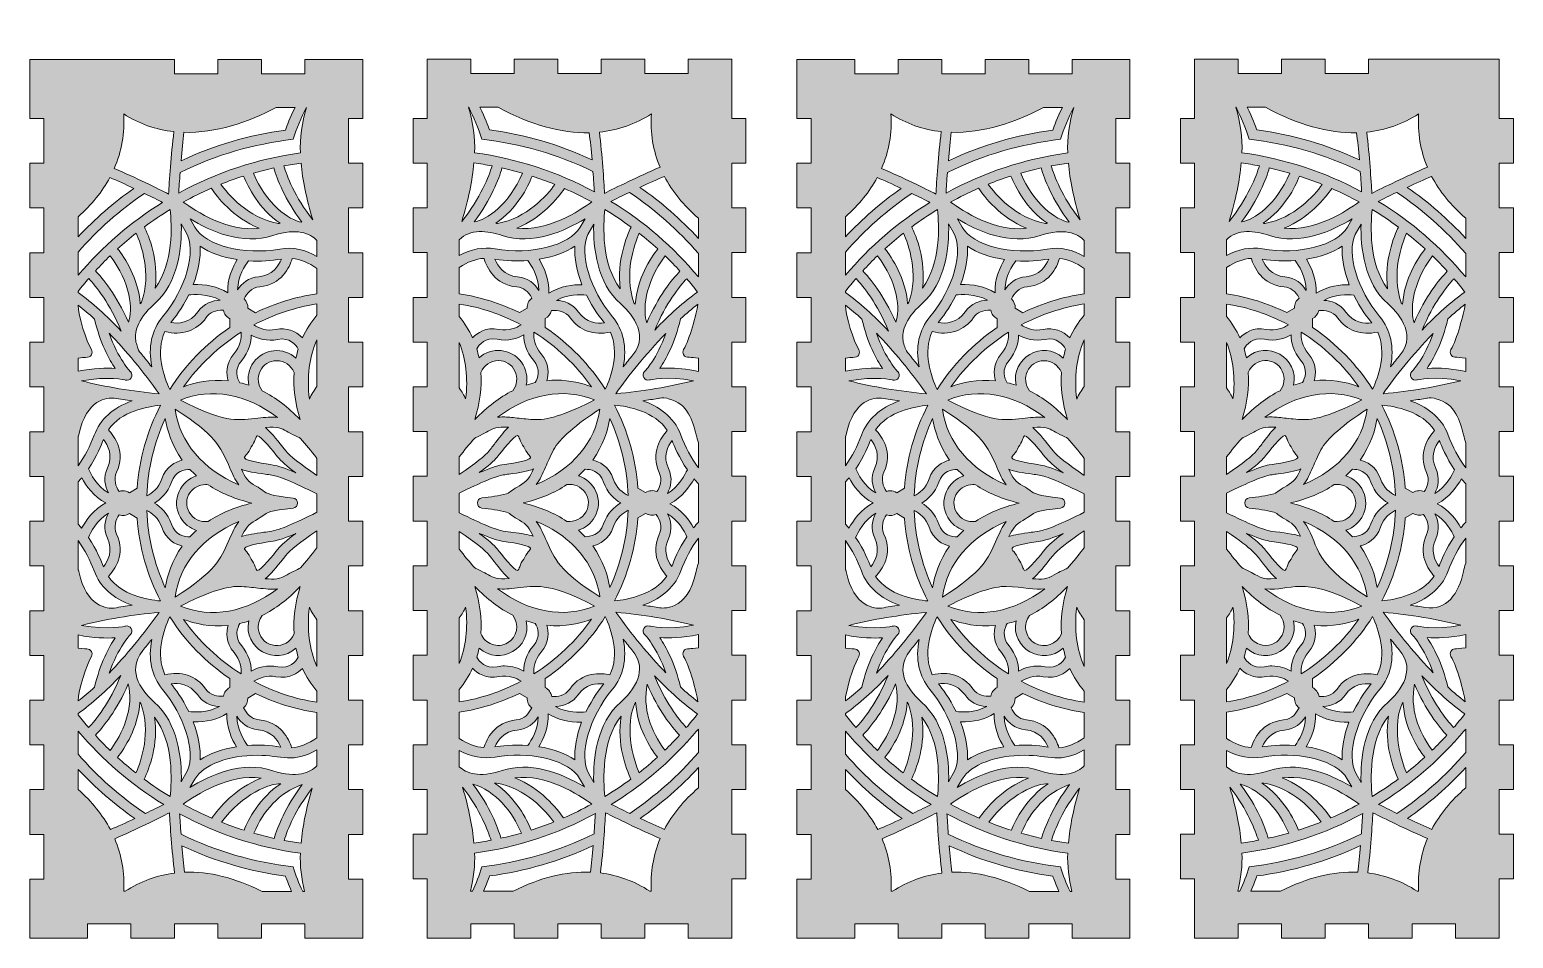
# Model space of a CAD drawing. Header units: inches. Extents: x 19 to 901, y 79 to 619.
import ezdxf

# ---------------------------------------------------------------- set-up
doc = ezdxf.new("R2010")
doc.units = ezdxf.units.IN
doc.header["$MEASUREMENT"] = 0
doc.layers.add('_U+0421_U+043B_U+043E_U+0439 1', color=7, linetype='Continuous')

# ---------------------------------------------------------------- blocks, each defined once
blk = doc.blocks.new('block 2')
at = {"layer": '_U+0421_U+043B_U+043E_U+0439 1', "true_color": 0x1a1523}
h = blk.add_hatch(color=250, dxfattribs=at)
h.dxf.hatch_style = 2
edge = h.paths.add_edge_path()
edge.add_spline(control_points=[(445, 539.47), (445, 539.47), (445, 566.07), (445, 566.07), (445, 566.07), (436.51, 566.07), (436.51, 566.07), (436.51, 606.07), (436.51, 578.94), (436.51, 601.19), (436.51, 601.19), (410.65, 601.19), (410.65, 601.19), (410.65, 601.19), (410.65, 592.66), (410.65, 592.66), (410.65, 592.66), (384.79, 592.66), (384.79, 592.66), (384.79, 592.66), (384.79, 601.19), (384.79, 601.19), (384.79, 601.19), (358.93, 601.19), (358.93, 601.19), (358.93, 601.19), (358.93, 592.66), (358.93, 592.66), (358.93, 592.66), (333.07, 592.66), (333.07, 592.66), (333.07, 592.66), (333.07, 601.19), (333.07, 601.19), (333.07, 601.19), (307.21, 601.19), (307.21, 601.19), (307.21, 601.19), (307.21, 592.66), (307.21, 592.66), (307.21, 592.66), (281.35, 592.66), (281.35, 592.66), (281.35, 592.66), (281.35, 601.19), (281.35, 601.19), (281.35, 601.19), (255.5, 601.19), (255.5, 601.19), (255.5, 591.39), (255.5, 618.79), (255.5, 566.07), (255.5, 566.07), (247.01, 566.07), (247.01, 566.07), (247.01, 566.07), (247.01, 539.47), (247.01, 539.47), (247.01, 539.47), (255.5, 539.47), (255.5, 539.47), (255.5, 539.47), (255.5, 512.87), (255.5, 512.87), (255.5, 512.87), (247.01, 512.87), (247.01, 512.87), (247.01, 512.87), (247.01, 486.28), (247.01, 486.28), (247.01, 486.28), (255.5, 486.28), (255.5, 486.28), (255.5, 486.28), (255.5, 459.68), (255.5, 459.68), (255.5, 459.68), (247.01, 459.68), (247.01, 459.68), (247.01, 459.68), (247.01, 433.08), (247.01, 433.08), (247.01, 433.08), (255.5, 433.08), (255.5, 433.08), (255.5, 433.08), (255.5, 406.49), (255.5, 406.49), (255.5, 406.49), (247.01, 406.49), (247.01, 406.49), (247.01, 406.49), (247.01, 379.89), (247.01, 379.89), (247.01, 379.89), (255.5, 379.89), (255.5, 379.89), (255.5, 379.89), (255.5, 353.3), (255.5, 353.3), (255.5, 353.3), (247.01, 353.3), (247.01, 353.3), (247.01, 353.3), (247.01, 326.7), (247.01, 326.7), (247.01, 326.7), (255.5, 326.7), (255.5, 326.7), (255.5, 326.7), (255.5, 300.1), (255.5, 300.1), (255.5, 300.1), (247.01, 300.1), (247.01, 300.1), (247.01, 300.1), (247.01, 273.51), (247.01, 273.51), (247.01, 273.51), (255.5, 273.51), (255.5, 273.51), (255.5, 273.51), (255.5, 246.91), (255.5, 246.91), (255.5, 246.91), (247.01, 246.91), (247.01, 246.91), (247.01, 246.91), (247.01, 220.31), (247.01, 220.31), (247.01, 220.31), (255.5, 220.31), (255.5, 220.31), (255.5, 220.31), (255.5, 193.72), (255.5, 193.72), (255.5, 193.72), (247.01, 193.72), (247.01, 193.72), (247.01, 193.72), (247.01, 167.12), (247.01, 167.12), (247.01, 167.12), (255.5, 167.12), (255.5, 167.12), (255.5, 167.12), (255.5, 140.52), (255.5, 140.52), (255.5, 140.52), (247.01, 140.52), (247.01, 140.52), (247.01, 140.52), (247.01, 113.93), (247.01, 113.93), (247.01, 113.93), (255.5, 113.93), (255.5, 113.93), (255.5, 101.32), (255.5, 91.58), (255.5, 78.67), (255.5, 78.67), (281.35, 78.67), (281.35, 78.67), (281.35, 78.67), (281.35, 87.34), (281.35, 87.34), (281.35, 87.34), (307.21, 87.34), (307.21, 87.34), (307.21, 87.34), (307.21, 78.67), (307.21, 78.67), (307.21, 78.67), (333.07, 78.67), (333.07, 78.67), (333.07, 78.67), (333.07, 87.34), (333.07, 87.34), (333.07, 87.34), (358.93, 87.34), (358.93, 87.34), (358.93, 87.34), (358.93, 78.67), (358.93, 78.67), (358.93, 78.67), (384.79, 78.67), (384.79, 78.67), (384.79, 78.67), (384.79, 87.34), (384.79, 87.34), (384.79, 87.34), (410.65, 87.34), (410.65, 87.34), (410.65, 87.34), (410.65, 78.67), (410.65, 78.67), (410.65, 78.67), (436.51, 78.67), (436.51, 78.67), (436.51, 91.58), (436.51, 101.31), (436.51, 113.93), (436.51, 113.93), (445, 113.93), (445, 113.93), (445, 113.93), (445, 140.52), (445, 140.52), (445, 140.52), (436.51, 140.52), (436.51, 140.52), (436.51, 140.52), (436.51, 167.12), (436.51, 167.12), (436.51, 167.12), (445, 167.12), (445, 167.12), (445, 167.12), (445, 193.72), (445, 193.72), (445, 193.72), (436.51, 193.72), (436.51, 193.72), (436.51, 193.72), (436.51, 220.31), (436.51, 220.31), (436.51, 220.31), (445, 220.31), (445, 220.31), (445, 220.31), (445, 246.91), (445, 246.91), (445, 246.91), (436.51, 246.91), (436.51, 246.91), (436.51, 246.91), (436.51, 273.51), (436.51, 273.51), (436.51, 273.51), (445, 273.51), (445, 273.51), (445, 273.51), (445, 300.1), (445, 300.1), (445, 300.1), (436.51, 300.1), (436.51, 300.1), (436.51, 300.1), (436.51, 326.7), (436.51, 326.7), (436.51, 326.7), (445, 326.7), (445, 326.7), (445, 326.7), (445, 353.3), (445, 353.3), (445, 353.3), (436.51, 353.3), (436.51, 353.3), (436.51, 353.3), (436.51, 379.89), (436.51, 379.89), (436.51, 379.89), (445, 379.89), (445, 379.89), (445, 379.89), (445, 406.49), (445, 406.49), (445, 406.49), (436.51, 406.49), (436.51, 406.49), (436.51, 406.49), (436.51, 433.08), (436.51, 433.08), (436.51, 433.08), (445, 433.08), (445, 433.08), (445, 433.08), (445, 459.68), (445, 459.68), (445, 459.68), (436.51, 459.68), (436.51, 459.68), (436.51, 459.68), (436.51, 486.28), (436.51, 486.28), (436.51, 486.28), (445, 486.28), (445, 486.28), (445, 486.28), (445, 512.87), (445, 512.87), (445, 512.87), (436.51, 512.87), (436.51, 512.87), (436.51, 512.87), (436.51, 539.47), (436.51, 539.47), (436.51, 539.47), (445, 539.47), (445, 539.47), (445, 539.47), (445, 539.47), (445, 539.47)], knot_values=[0, 0, 0, 0, 1, 1, 1, 2, 2, 2, 3, 3, 3, 4, 4, 4, 5, 5, 5, 6, 6, 6, 7, 7, 7, 8, 8, 8, 9, 9, 9, 10, 10, 10, 11, 11, 11, 12, 12, 12, 13, 13, 13, 14, 14, 14, 15, 15, 15, 16, 16, 16, 17, 17, 17, 18, 18, 18, 19, 19, 19, 20, 20, 20, 21, 21, 21, 22, 22, 22, 23, 23, 23, 24, 24, 24, 25, 25, 25, 26, 26, 26, 27, 27, 27, 28, 28, 28, 29, 29, 29, 30, 30, 30, 31, 31, 31, 32, 32, 32, 33, 33, 33, 34, 34, 34, 35, 35, 35, 36, 36, 36, 37, 37, 37, 38, 38, 38, 39, 39, 39, 40, 40, 40, 41, 41, 41, 42, 42, 42, 43, 43, 43, 44, 44, 44, 45, 45, 45, 46, 46, 46, 47, 47, 47, 48, 48, 48, 49, 49, 49, 50, 50, 50, 51, 51, 51, 52, 52, 52, 53, 53, 53, 54, 54, 54, 55, 55, 55, 56, 56, 56, 57, 57, 57, 58, 58, 58, 59, 59, 59, 60, 60, 60, 61, 61, 61, 62, 62, 62, 63, 63, 63, 64, 64, 64, 65, 65, 65, 66, 66, 66, 67, 67, 67, 68, 68, 68, 69, 69, 69, 70, 70, 70, 71, 71, 71, 72, 72, 72, 73, 73, 73, 74, 74, 74, 75, 75, 75, 76, 76, 76, 77, 77, 77, 78, 78, 78, 79, 79, 79, 80, 80, 80, 81, 81, 81, 82, 82, 82, 83, 83, 83, 84, 84, 84, 85, 85, 85, 86, 86, 86, 87, 87, 87, 88, 88, 88, 89, 89, 89, 90, 90, 90, 91, 91, 91, 92, 92, 92, 93, 93, 93, 94, 94, 94, 95, 95, 95, 96, 96, 96, 97, 97, 97, 98, 98, 98, 99, 99, 99, 100, 100, 100, 101, 101, 101, 101], degree=3, periodic=1)
edge = h.paths.add_edge_path()
edge.add_spline(control_points=[(416.68, 506.79), (416.68, 506.79), (416.68, 494.73), (416.68, 494.73), (406.26, 506.08), (394.59, 516.27), (381.91, 525.07), (387.2, 527.54), (392.07, 529.73), (396.45, 531.59), (401.12, 522.69), (407.92, 514.35), (416.68, 506.79)], knot_values=[0, 0, 0, 0, 1, 1, 1, 2, 2, 2, 3, 3, 3, 4, 4, 4, 4], degree=3, periodic=1)
edge = h.paths.add_edge_path()
edge.add_spline(control_points=[(354.45, 171.37), (354.45, 171.37), (351.64, 176.49), (351.64, 176.49), (345.28, 187.39), (351.57, 209.93), (365.65, 226.75), (372.07, 234.41), (374.25, 244.61), (372.05, 256.45), (373.95, 254.02), (375.84, 251.66), (377.76, 249.34), (384.89, 240.7), (382.18, 229.4), (370.52, 219.11), (356.18, 206.46), (354.07, 185.26), (354.45, 171.37)], knot_values=[0, 0, 0, 0, 1, 1, 1, 2, 2, 2, 3, 3, 3, 4, 4, 4, 5, 5, 5, 6, 6, 6, 6], degree=3, periodic=1)
edge = h.paths.add_edge_path()
edge.add_spline(control_points=[(370.52, 455.78), (374.88, 451.93), (388.32, 438.35), (377.78, 425.58), (375.84, 423.23), (373.95, 420.87), (372.05, 418.43), (374.24, 430.28), (372.07, 440.48), (365.65, 448.14), (352.18, 464.22), (345.74, 485.75), (350.96, 497.07), (350.96, 497.07), (354.45, 503.22), (354.45, 503.22), (354.11, 489.46), (356.26, 468.37), (370.52, 455.78)], knot_values=[0, 0, 0, 0, 1, 1, 1, 2, 2, 2, 3, 3, 3, 4, 4, 4, 5, 5, 5, 6, 6, 6, 6], degree=3, periodic=1)
edge = h.paths.add_edge_path()
edge.add_spline(control_points=[(384.26, 411.98), (384.95, 410.79), (386.3, 410.22), (387.62, 410.58), (387.73, 410.6), (397.93, 413.15), (413.77, 410.11), (399.98, 406.6), (383.47, 403.83), (367.58, 402.37), (375.2, 413.4), (384.97, 425.19), (397.32, 438.26), (392.1, 423.31), (385.04, 415.92), (384.72, 415.59), (383.76, 414.62), (383.57, 413.17), (384.26, 411.98)], knot_values=[0, 0, 0, 0, 1, 1, 1, 2, 2, 2, 3, 3, 3, 4, 4, 4, 5, 5, 5, 6, 6, 6, 6], degree=3, periodic=1)
edge = h.paths.add_edge_path()
edge.add_spline(control_points=[(384.72, 259.3), (384.8, 259.22), (392.1, 251.65), (397.39, 236.44), (387.53, 246.57), (376.69, 259.69), (367.62, 272.52), (383.32, 271.07), (400.46, 268.19), (413.78, 264.79), (397.98, 261.76), (387.72, 264.29), (387.62, 264.32), (386.3, 264.67), (384.95, 264.1), (384.26, 262.92), (383.57, 261.73), (383.76, 260.28), (384.72, 259.3)], knot_values=[0, 0, 0, 0, 1, 1, 1, 2, 2, 2, 3, 3, 3, 4, 4, 4, 5, 5, 5, 6, 6, 6, 6], degree=3, periodic=1)
edge = h.paths.add_edge_path()
edge.add_spline(control_points=[(386.2, 229.75), (392.79, 214.32), (400.79, 204.37), (405.49, 199.38), (402.69, 196.32), (399.76, 193.31), (396.77, 190.43), (388.11, 202.14), (383.59, 215.27), (386.2, 229.75)], knot_values=[0, 0, 0, 0, 1, 1, 1, 2, 2, 2, 3, 3, 3, 3], degree=3, periodic=1)
edge = h.paths.add_edge_path()
edge.add_spline(control_points=[(392.34, 186.28), (388.86, 183.11), (385.21, 180.03), (381.48, 177.1), (373.73, 195.14), (375.57, 212.61), (379.39, 218.96), (380.2, 204.01), (388.2, 191.7), (392.34, 186.28)], knot_values=[0, 0, 0, 0, 1, 1, 1, 2, 2, 2, 3, 3, 3, 3], degree=3, periodic=1)
edge = h.paths.add_edge_path()
edge.add_spline(control_points=[(390.66, 234.72), (399.44, 225.46), (408.01, 217.85), (416.18, 212.06), (414, 209.24), (411.76, 206.5), (409.51, 203.89), (404.74, 209.09), (396.86, 219.2), (390.66, 234.72)], knot_values=[0, 0, 0, 0, 1, 1, 1, 2, 2, 2, 3, 3, 3, 3], degree=3, periodic=1)
edge = h.paths.add_edge_path()
edge.add_spline(control_points=[(343.29, 184.8), (337.76, 188.49), (330.29, 191.21), (321.9, 192.57), (324.46, 196.87), (327.74, 204.04), (327.39, 212.12), (332.75, 208.71), (339.7, 206.98), (347.22, 207.1), (344.23, 199.19), (342.87, 191.41), (343.29, 184.8)], knot_values=[0, 0, 0, 0, 1, 1, 1, 2, 2, 2, 3, 3, 3, 4, 4, 4, 4], degree=3, periodic=1)
edge = h.paths.add_edge_path()
edge.add_spline(control_points=[(308.9, 286.94), (308.9, 286.94), (310.72, 287.15), (310.72, 287.15), (321.41, 288.4), (329.89, 289.38), (354.99, 276.17), (336.57, 268.73), (315.83, 272.46), (297.22, 286.51), (300.82, 286.04), (304.54, 286.46), (308.9, 286.94)], knot_values=[0, 0, 0, 0, 1, 1, 1, 2, 2, 2, 3, 3, 3, 4, 4, 4, 4], degree=3, periodic=1)
edge = h.paths.add_edge_path()
edge.add_spline(control_points=[(297.04, 310.11), (295.27, 312.35), (291.71, 315.46), (286.41, 319.4), (292.47, 316.79), (296.95, 315.26), (299.77, 314.84), (310.61, 313.24), (316.36, 311.78), (316.85, 310.5), (317, 310.11), (316.19, 309.13), (315.54, 308.35), (314.6, 307.21), (313.45, 305.82), (312.96, 304.08), (311.61, 302.71), (310.96, 300.96), (310.43, 299.54), (310.09, 298.61), (309.66, 297.45), (309.29, 297.39), (309.26, 297.39), (309.23, 297.39), (309.2, 297.39), (307.14, 297.39), (299.56, 306.94), (297.04, 310.11)], knot_values=[0, 0, 0, 0, 1, 1, 1, 2, 2, 2, 3, 3, 3, 4, 4, 4, 5, 5, 5, 6, 6, 6, 7, 7, 7, 8, 8, 8, 9, 9, 9, 9], degree=3, periodic=1)
edge = h.paths.add_edge_path()
edge.add_spline(control_points=[(308.98, 387.94), (305.83, 388.29), (303.11, 388.59), (300.55, 388.59), (299.42, 388.59), (298.32, 388.53), (297.23, 388.39), (315.8, 402.4), (336.53, 406.13), (354.97, 398.72), (340.32, 391.05), (327.48, 386.68), (320.26, 386.99), (315.86, 387.17), (312.2, 387.58), (308.98, 387.94)], knot_values=[0, 0, 0, 0, 1, 1, 1, 2, 2, 2, 3, 3, 3, 4, 4, 4, 5, 5, 5, 5], degree=3, periodic=1)
edge = h.paths.add_edge_path()
edge.add_spline(control_points=[(316.85, 364.35), (316.13, 362.47), (303.82, 360.65), (299.77, 360.05), (296.95, 359.63), (292.47, 358.1), (286.41, 355.49), (291.71, 359.43), (295.27, 362.54), (297.04, 364.78), (299.56, 367.95), (307.14, 377.5), (309.22, 377.5), (309.25, 377.5), (309.28, 377.5), (309.31, 377.49), (309.69, 377.43), (310.12, 376.27), (310.46, 375.33), (310.99, 373.92), (311.63, 372.17), (312.96, 370.81), (313.46, 369.04), (314.62, 367.63), (315.56, 366.48), (316.2, 365.7), (317, 364.73), (316.85, 364.35)], knot_values=[0, 0, 0, 0, 1, 1, 1, 2, 2, 2, 3, 3, 3, 4, 4, 4, 5, 5, 5, 6, 6, 6, 7, 7, 7, 8, 8, 8, 9, 9, 9, 9], degree=3, periodic=1)
edge = h.paths.add_edge_path()
edge.add_spline(control_points=[(347.45, 467.18), (342.46, 467.26), (334.62, 466.5), (327.82, 462.16), (328.2, 470.54), (324.68, 477.93), (321.95, 482.33), (330.32, 483.7), (337.77, 486.41), (343.29, 490.09), (342.85, 483.3), (344.3, 475.31), (347.45, 467.18)], knot_values=[0, 0, 0, 0, 1, 1, 1, 2, 2, 2, 3, 3, 3, 4, 4, 4, 4], degree=3, periodic=1)
edge = h.paths.add_edge_path()
edge.add_spline(control_points=[(355.75, 344.37), (353.75, 348.8), (349.96, 352.16), (345.4, 353.64), (346.81, 354.89), (348.14, 356.18), (349.37, 357.5), (352.21, 357.49), (358.09, 356.61), (360.35, 349.89), (362.49, 343.53), (366.78, 339.69), (370.48, 337.44), (366.78, 335.2), (362.49, 331.36), (360.35, 325), (358.08, 318.27), (352.21, 317.39), (349.37, 317.38), (348.14, 318.7), (346.81, 320), (345.4, 321.25), (349.41, 322.55), (352.84, 325.3), (354.97, 328.99), (357.72, 333.77), (358.01, 339.37), (355.75, 344.37)], knot_values=[0, 0, 0, 0, 1, 1, 1, 2, 2, 2, 3, 3, 3, 4, 4, 4, 5, 5, 5, 6, 6, 6, 7, 7, 7, 8, 8, 8, 9, 9, 9, 9], degree=3, periodic=1)
edge = h.paths.add_edge_path()
edge.add_spline(control_points=[(320.31, 348.4), (322.48, 351.24), (323.96, 354.61), (325.8, 358.8), (327.1, 361.77), (328.57, 365.14), (330.62, 369.05), (333.94, 375.42), (344.17, 384.4), (358.14, 393.26), (355.37, 373.58), (341.77, 357.49), (320.31, 348.4)], knot_values=[0, 0, 0, 0, 1, 1, 1, 2, 2, 2, 3, 3, 3, 4, 4, 4, 4], degree=3, periodic=1)
edge = h.paths.add_edge_path()
edge.add_spline(control_points=[(350.48, 302.19), (355.49, 294.22), (357.4, 286.49), (358.12, 281.64), (334.16, 296.75), (330.76, 304.62), (326.47, 314.53), (326.47, 314.53), (325.77, 316.15), (325.77, 316.15), (324.01, 320.18), (322.51, 323.61), (320.29, 326.5), (333.74, 320.84), (343.89, 312.68), (350.48, 302.19)], knot_values=[0, 0, 0, 0, 1, 1, 1, 2, 2, 2, 3, 3, 3, 4, 4, 4, 5, 5, 5, 5], degree=3, periodic=1)
edge = h.paths.add_edge_path()
edge.add_spline(control_points=[(353.86, 311.92), (357.85, 312.89), (363.51, 315.59), (366.04, 323.08), (367.89, 328.58), (371.98, 331.57), (374.96, 333.08), (374.39, 317.32), (370.61, 301.55), (363.97, 287.16), (362.88, 294.12), (360.19, 303.15), (353.86, 311.92)], knot_values=[0, 0, 0, 0, 1, 1, 1, 2, 2, 2, 3, 3, 3, 4, 4, 4, 4], degree=3, periodic=1)
edge = h.paths.add_edge_path()
edge.add_spline(control_points=[(366.04, 351.81), (363.47, 359.43), (357.48, 362.06), (353.85, 362.96), (360.18, 371.74), (362.88, 380.77), (363.97, 387.73), (370.61, 373.35), (374.39, 357.58), (374.96, 341.83), (371.97, 343.35), (367.88, 346.35), (366.04, 351.81)], knot_values=[0, 0, 0, 0, 1, 1, 1, 2, 2, 2, 3, 3, 3, 4, 4, 4, 4], degree=3, periodic=1)
edge = h.paths.add_edge_path()
edge.add_spline(control_points=[(361.35, 405.02), (352.12, 419.51), (339.82, 432.17), (325.66, 441.75), (325.66, 441.75), (325.63, 447.07), (325.63, 447.07), (327.51, 448.07), (328.84, 449.78), (329.34, 451.85), (333, 452.16), (337.67, 451.58), (340.51, 447.51), (345.81, 439.91), (354.47, 436.86), (364.37, 439.04), (369.92, 427.06), (364.68, 412.29), (361.35, 405.02)], knot_values=[0, 0, 0, 0, 1, 1, 1, 2, 2, 2, 3, 3, 3, 4, 4, 4, 5, 5, 5, 6, 6, 6, 6], degree=3, periodic=1)
edge = h.paths.add_edge_path()
edge.add_spline(control_points=[(345.43, 450.94), (341.86, 456.06), (336.78, 457.67), (332.31, 457.91), (338.92, 461.61), (346.47, 461.45), (350.13, 461.07), (354.2, 452.76), (358.66, 447.22), (360.85, 444.51), (356.48, 443.98), (349.9, 444.53), (345.43, 450.94)], knot_values=[0, 0, 0, 0, 1, 1, 1, 2, 2, 2, 3, 3, 3, 4, 4, 4, 4], degree=3, periodic=1)
edge = h.paths.add_edge_path()
edge.add_spline(control_points=[(353.11, 406.54), (347.74, 408.61), (340.63, 410.44), (332.32, 410.44), (330.48, 410.44), (328.57, 410.35), (326.61, 410.15), (327.64, 413.75), (328.35, 420.25), (323.04, 426.28), (319.2, 430.64), (318.66, 435.67), (318.84, 439.01), (332.21, 430.64), (343.98, 419.48), (353.11, 406.54)], knot_values=[0, 0, 0, 0, 1, 1, 1, 2, 2, 2, 3, 3, 3, 4, 4, 4, 5, 5, 5, 5], degree=3, periodic=1)
edge = h.paths.add_edge_path()
edge.add_spline(control_points=[(309.18, 471.87), (301.08, 472.57), (297.35, 478.22), (295.69, 482.41), (302.17, 481.35), (308.75, 481.06), (315.28, 481.54), (317.26, 478.94), (321.83, 472.02), (321.9, 463.81), (319.45, 467.65), (315.49, 471.33), (309.18, 471.87)], knot_values=[0, 0, 0, 0, 1, 1, 1, 2, 2, 2, 3, 3, 3, 4, 4, 4, 4], degree=3, periodic=1)
edge = h.paths.add_edge_path()
edge.add_spline(control_points=[(319.64, 409), (317.88, 408.6), (316.1, 408.09), (314.31, 407.49), (315.3, 412.19), (314.29, 417.15), (311.45, 421.09), (305.4, 429.51), (293.61, 430.32), (286.25, 423.69), (285.88, 425.54), (285.42, 427.34), (284.89, 429.07), (286.3, 431.52), (289.97, 436.18), (296.98, 434.76), (303.56, 433.45), (309.03, 435.23), (312.82, 437.32), (312.92, 432.98), (314.1, 427.35), (318.54, 422.32), (323.23, 416.99), (321.05, 411.46), (319.64, 409)], knot_values=[0, 0, 0, 0, 1, 1, 1, 2, 2, 2, 3, 3, 3, 4, 4, 4, 5, 5, 5, 6, 6, 6, 7, 7, 7, 8, 8, 8, 8], degree=3, periodic=1)
edge = h.paths.add_edge_path()
edge.add_spline(control_points=[(287.39, 415.09), (289.08, 419.3), (293.21, 422.1), (297.74, 422.1), (302.06, 422.1), (305.75, 419.77), (307.6, 415.86), (309.43, 411.98), (308.93, 407.53), (306.29, 404.18), (298.46, 400.29), (290.91, 394.54), (283.81, 387.06), (286.73, 396.95), (287.94, 406.36), (287.39, 415.09)], knot_values=[0, 0, 0, 0, 1, 1, 1, 2, 2, 2, 3, 3, 3, 4, 4, 4, 5, 5, 5, 5], degree=3, periodic=1)
edge = h.paths.add_edge_path()
edge.add_spline(control_points=[(338.52, 348.35), (342.74, 348.96), (346.85, 347.17), (349.3, 343.64), (351.75, 340.08), (351.93, 335.73), (349.77, 331.99), (347.5, 328.06), (343, 325.88), (338.52, 326.53), (331.23, 331.37), (322.48, 335.03), (312.46, 337.44), (322.48, 339.86), (331.23, 343.52), (338.52, 348.35)], knot_values=[0, 0, 0, 0, 1, 1, 1, 2, 2, 2, 3, 3, 3, 4, 4, 4, 5, 5, 5, 5], degree=3, periodic=1)
edge = h.paths.add_edge_path()
edge.add_spline(control_points=[(306.29, 270.71), (310.51, 265.35), (308.92, 257.57), (303.23, 254.23), (300.41, 252.62), (297.03, 252.34), (293.95, 253.45), (290.95, 254.54), (288.57, 256.84), (287.39, 259.8), (287.94, 268.53), (286.73, 277.94), (283.81, 287.83), (290.91, 280.35), (298.46, 274.6), (306.29, 270.71)], knot_values=[0, 0, 0, 0, 1, 1, 1, 2, 2, 2, 3, 3, 3, 4, 4, 4, 5, 5, 5, 5], degree=3, periodic=1)
edge = h.paths.add_edge_path()
edge.add_spline(control_points=[(286.26, 251.2), (298.47, 240.21), (317.78, 251.11), (314.31, 267.39), (316.1, 266.8), (317.89, 266.29), (319.65, 265.89), (321.07, 263.44), (323.26, 257.94), (318.54, 252.57), (314.1, 247.54), (312.92, 241.91), (312.83, 237.57), (309.93, 239.16), (306.07, 240.58), (301.49, 240.58), (300.05, 240.58), (298.55, 240.44), (296.98, 240.13), (290.02, 238.73), (286.32, 243.37), (284.9, 245.83), (285.42, 247.55), (285.88, 249.35), (286.26, 251.2)], knot_values=[0, 0, 0, 0, 1, 1, 1, 2, 2, 2, 3, 3, 3, 4, 4, 4, 5, 5, 5, 6, 6, 6, 7, 7, 7, 8, 8, 8, 8], degree=3, periodic=1)
edge = h.paths.add_edge_path()
edge.add_spline(control_points=[(321.46, 210.35), (321.36, 202.78), (317.44, 196.33), (315.3, 193.34), (306.23, 194.02), (299.31, 193.05), (295.64, 192.48), (297.39, 196.48), (301.15, 201.82), (308.87, 202.48), (315.08, 203.01), (319.02, 206.6), (321.46, 210.35)], knot_values=[0, 0, 0, 0, 1, 1, 1, 2, 2, 2, 3, 3, 3, 4, 4, 4, 4], degree=3, periodic=1)
edge = h.paths.add_edge_path()
edge.add_spline(control_points=[(318.84, 235.88), (318.66, 239.22), (319.2, 244.25), (323.04, 248.61), (323.04, 248.61), (323.04, 248.61), (323.04, 248.61), (328.35, 254.64), (327.64, 261.14), (326.61, 264.74), (337.37, 263.64), (346.54, 265.82), (353.11, 268.35), (343.98, 255.41), (332.21, 244.25), (318.84, 235.88)], knot_values=[0, 0, 0, 0, 1, 1, 1, 2, 2, 2, 3, 3, 3, 4, 4, 4, 5, 5, 5, 5], degree=3, periodic=1)
edge = h.paths.add_edge_path()
edge.add_spline(control_points=[(331.78, 216.42), (337.51, 216.66), (342.07, 219.04), (345.12, 223.41), (349.61, 229.84), (356.12, 230.41), (360.45, 229.89), (358.22, 227.12), (353.79, 221.44), (349.85, 213.22), (346.14, 212.82), (338.47, 212.62), (331.78, 216.42)], knot_values=[0, 0, 0, 0, 1, 1, 1, 2, 2, 2, 3, 3, 3, 4, 4, 4, 4], degree=3, periodic=1)
edge = h.paths.add_edge_path()
edge.add_spline(control_points=[(340.2, 226.84), (337.43, 222.87), (332.97, 222.2), (329.46, 222.44), (329.11, 224.75), (327.71, 226.72), (325.63, 227.81), (325.63, 227.81), (325.66, 233.14), (325.66, 233.14), (339.82, 242.71), (352.12, 255.38), (361.35, 269.87), (364.75, 262.46), (370.08, 247.37), (364.1, 235.3), (358.84, 236.44), (347.55, 237.37), (340.2, 226.84)], knot_values=[0, 0, 0, 0, 1, 1, 1, 2, 2, 2, 3, 3, 3, 4, 4, 4, 5, 5, 5, 6, 6, 6, 6], degree=3, periodic=1)
edge = h.paths.add_edge_path()
edge.add_spline(control_points=[(366.78, 279.27), (374.72, 294.51), (379.53, 311.49), (380.74, 328.54), (380.74, 328.54), (385.34, 331.23), (385.34, 331.23), (387.24, 330.04), (389.56, 329.78), (391.67, 330.51), (393.76, 327.52), (395.56, 323.21), (393.44, 318.7), (388.04, 307.18), (394.37, 297.9), (397.93, 293.93), (390.4, 282.92), (374.82, 280.03), (366.78, 279.27)], knot_values=[0, 0, 0, 0, 1, 1, 1, 2, 2, 2, 3, 3, 3, 4, 4, 4, 5, 5, 5, 6, 6, 6, 6], degree=3, periodic=1)
edge = h.paths.add_edge_path()
edge.add_spline(control_points=[(398.88, 316.15), (398.88, 316.15), (398.88, 316.15), (398.88, 316.15), (401.52, 321.8), (400.38, 327.01), (398.35, 331), (404.76, 327.17), (408.39, 320.67), (409.9, 317.37), (404.78, 309.79), (402.16, 303.14), (400.85, 299.75), (398.28, 303.23), (395.57, 309.11), (398.88, 316.15)], knot_values=[0, 0, 0, 0, 1, 1, 1, 2, 2, 2, 3, 3, 3, 4, 4, 4, 5, 5, 5, 5], degree=3, periodic=1)
edge = h.paths.add_edge_path()
edge.add_spline(control_points=[(398.29, 343.05), (400.37, 347.08), (401.54, 352.32), (398.88, 358.01), (395.51, 365.2), (398.36, 371.16), (401.03, 374.67), (402.35, 371.24), (405.06, 364.61), (410.13, 357.2), (408.81, 354.27), (405.07, 347.14), (398.29, 343.05)], knot_values=[0, 0, 0, 0, 1, 1, 1, 2, 2, 2, 3, 3, 3, 4, 4, 4, 4], degree=3, periodic=1)
edge = h.paths.add_edge_path()
edge.add_spline(control_points=[(393.44, 355.47), (395.45, 351.19), (393.91, 347.1), (392.06, 344.23), (389.86, 345.13), (387.36, 344.92), (385.34, 343.65), (385.34, 343.65), (380.74, 346.35), (380.74, 346.35), (379.53, 363.4), (374.71, 380.38), (366.77, 395.62), (374.94, 394.86), (390.78, 391.92), (398.21, 380.55), (394.52, 376.56), (387.94, 367.2), (393.44, 355.47)], knot_values=[0, 0, 0, 0, 1, 1, 1, 2, 2, 2, 3, 3, 3, 4, 4, 4, 5, 5, 5, 6, 6, 6, 6], degree=3, periodic=1)
edge = h.paths.add_edge_path()
edge.add_spline(control_points=[(390.75, 440.27), (397.29, 456.17), (405.62, 466.33), (409.74, 470.73), (411.91, 468.2), (414.08, 465.55), (416.18, 462.83), (408.05, 457.07), (399.52, 449.5), (390.75, 440.27)], knot_values=[0, 0, 0, 0, 1, 1, 1, 2, 2, 2, 3, 3, 3, 3], degree=3, periodic=1)
edge = h.paths.add_edge_path()
edge.add_spline(control_points=[(386.04, 444.58), (383.61, 451.22), (384.42, 467.8), (396.96, 484.29), (399.96, 481.38), (402.9, 478.35), (405.72, 475.26), (400.95, 470.3), (392.79, 460.33), (386.04, 444.58)], knot_values=[0, 0, 0, 0, 1, 1, 1, 2, 2, 2, 3, 3, 3, 3], degree=3, periodic=1)
edge = h.paths.add_edge_path()
edge.add_spline(control_points=[(379.16, 455.65), (378.9, 455.93), (378.65, 456.21), (378.4, 456.49), (372.32, 473.75), (378.66, 491.26), (381.54, 497.75), (385.33, 494.77), (389.02, 491.64), (392.54, 488.43), (388.34, 483.07), (380.13, 470.78), (379.16, 455.65)], knot_values=[0, 0, 0, 0, 1, 1, 1, 2, 2, 2, 3, 3, 3, 4, 4, 4, 4], degree=3, periodic=1)
edge = h.paths.add_edge_path()
edge.add_spline(control_points=[(370.27, 464.82), (358.97, 479.51), (360.1, 502.78), (361.08, 511.91), (366.43, 508.67), (371.65, 505.17), (376.63, 501.49), (374.09, 496.18), (368.06, 481.43), (370.27, 464.82)], knot_values=[0, 0, 0, 0, 1, 1, 1, 2, 2, 2, 3, 3, 3, 3], degree=3, periodic=1)
edge = h.paths.add_edge_path()
edge.add_spline(control_points=[(308.65, 500.74), (323.67, 506.93), (333.16, 518.72), (337.07, 524.41), (342.55, 522), (348, 519.31), (353.29, 516.4), (346, 511.09), (326.83, 498.73), (308.65, 500.74)], knot_values=[0, 0, 0, 0, 1, 1, 1, 2, 2, 2, 3, 3, 3, 3], degree=3, periodic=1)
edge = h.paths.add_edge_path()
edge.add_spline(control_points=[(297.14, 503.56), (296.81, 503.64), (296.47, 503.72), (296.14, 503.79), (308.75, 512.16), (315.31, 525.39), (317.87, 531.71), (322.42, 530.24), (326.95, 528.6), (331.38, 526.81), (326.54, 520.17), (314.82, 506.79), (297.14, 503.56)], knot_values=[0, 0, 0, 0, 1, 1, 1, 2, 2, 2, 3, 3, 3, 4, 4, 4, 4], degree=3, periodic=1)
edge = h.paths.add_edge_path()
edge.add_spline(control_points=[(283.36, 504.48), (293.49, 518.1), (298, 530.04), (299.9, 536.6), (303.97, 535.69), (308.06, 534.64), (312.08, 533.47), (304.4, 515.21), (290.76, 505.52), (283.36, 504.48)], knot_values=[0, 0, 0, 0, 1, 1, 1, 2, 2, 2, 3, 3, 3, 3], degree=3, periodic=1)
edge = h.paths.add_edge_path()
edge.add_spline(control_points=[(275.95, 504.71), (279.83, 517.5), (282.28, 529.21), (283.24, 539.59), (286.92, 539.08), (290.53, 538.49), (293.99, 537.83), (292.16, 531.81), (287.27, 518.89), (275.95, 504.71)], knot_values=[0, 0, 0, 0, 1, 1, 1, 2, 2, 2, 3, 3, 3, 3], degree=3, periodic=1)
edge = h.paths.add_edge_path()
edge.add_spline(control_points=[(299.97, 496.51), (318.07, 490.44), (337.47, 499.18), (349.27, 506.43), (349.27, 506.43), (346.32, 501.48), (346.32, 501.48), (340.06, 490.52), (317.39, 484.68), (295.78, 488.48), (288.6, 489.74), (281.45, 488.42), (274.51, 484.54), (274.51, 484.54), (274.51, 493.87), (274.51, 493.87), (280.7, 500.54), (291.37, 499.4), (299.97, 496.51)], knot_values=[0, 0, 0, 0, 1, 1, 1, 2, 2, 2, 3, 3, 3, 4, 4, 4, 5, 5, 5, 6, 6, 6, 6], degree=3, periodic=1)
edge = h.paths.add_edge_path()
edge.add_spline(control_points=[(289.24, 482.87), (290.81, 477.58), (295.57, 467.02), (308.67, 465.9), (312.47, 465.57), (315.47, 463.34), (317.6, 459.28), (315.81, 457.82), (314.79, 455.6), (314.87, 453.29), (314.87, 453.29), (310.24, 450.65), (310.24, 450.65), (298.99, 456.13), (286.98, 459.88), (274.51, 461.81), (274.51, 461.81), (274.51, 477.39), (274.51, 477.39), (279.38, 480.73), (284.33, 482.57), (289.24, 482.87)], knot_values=[0, 0, 0, 0, 1, 1, 1, 2, 2, 2, 3, 3, 3, 4, 4, 4, 5, 5, 5, 6, 6, 6, 7, 7, 7, 7], degree=3, periodic=1)
edge = h.paths.add_edge_path()
edge.add_spline(control_points=[(311.28, 443.38), (308.48, 441.55), (303.86, 439.5), (298.16, 440.65), (290.27, 442.23), (284.99, 438.36), (282.39, 435.66), (280.35, 440.2), (277.71, 444.46), (274.51, 448.37), (274.51, 448.37), (274.51, 455.73), (274.51, 455.73), (287.43, 453.62), (299.79, 449.47), (311.28, 443.38)], knot_values=[0, 0, 0, 0, 1, 1, 1, 2, 2, 2, 3, 3, 3, 4, 4, 4, 5, 5, 5, 5], degree=3, periodic=1)
edge = h.paths.add_edge_path()
edge.add_spline(control_points=[(278.25, 399.33), (277.35, 401.5), (276.09, 403.55), (274.51, 405.8), (274.51, 405.8), (274.51, 432.84), (274.51, 432.84), (278.56, 422.97), (279.81, 411.74), (278.25, 399.33)], knot_values=[0, 0, 0, 0, 1, 1, 1, 2, 2, 2, 3, 3, 3, 3], degree=3, periodic=1)
edge = h.paths.add_edge_path()
edge.add_spline(control_points=[(283.58, 375.85), (284.73, 376.65), (285.78, 377.11), (286.89, 377.6), (288.95, 378.5), (290.42, 379.34), (291.71, 380.08), (294.96, 381.92), (296.76, 382.95), (303.73, 382.43), (301.52, 380.52), (299.25, 377.53), (296.4, 373.77), (295.13, 372.1), (293.82, 370.37), (292.34, 368.5), (290.12, 365.7), (283.97, 360.84), (274.51, 354.4), (274.51, 354.4), (274.51, 364.83), (274.51, 364.83), (277.44, 368.78), (280.49, 372.49), (283.58, 375.85)], knot_values=[0, 0, 0, 0, 1, 1, 1, 2, 2, 2, 3, 3, 3, 4, 4, 4, 5, 5, 5, 6, 6, 6, 7, 7, 7, 8, 8, 8, 8], degree=3, periodic=1)
edge = h.paths.add_edge_path()
edge.add_spline(control_points=[(300.65, 354.11), (301.8, 354.28), (302.92, 354.45), (303.99, 354.6), (310.31, 355.51), (315.31, 356.23), (318.72, 357.66), (316.46, 352.75), (314.61, 349.98), (310.25, 347.7), (308.3, 346.68), (306.91, 345.66), (305.8, 344.84), (304.77, 344.09), (303.88, 343.44), (302.65, 342.85), (297.97, 341.81), (293.01, 340.99), (287.91, 340.42), (286.35, 340.25), (285.26, 339.02), (285.26, 337.44), (285.26, 335.86), (286.35, 334.63), (287.91, 334.46), (293.01, 333.9), (297.97, 333.08), (302.65, 332.03), (303.88, 331.45), (304.76, 330.8), (305.79, 330.05), (306.91, 329.23), (308.3, 328.21), (310.25, 327.19), (314.56, 324.93), (316.45, 322.1), (318.5, 317.7), (315.57, 318.77), (311.53, 319.3), (306.45, 319.98), (304.63, 320.21), (302.7, 320.47), (300.65, 320.77), (296.53, 321.38), (287.5, 325.14), (274.51, 331.63), (274.51, 331.63), (274.51, 343.26), (274.51, 343.26), (287.5, 349.75), (296.54, 353.51), (300.65, 354.11)], knot_values=[0, 0, 0, 0, 1, 1, 1, 2, 2, 2, 3, 3, 3, 4, 4, 4, 5, 5, 5, 6, 6, 6, 7, 7, 7, 8, 8, 8, 9, 9, 9, 10, 10, 10, 11, 11, 11, 12, 12, 12, 13, 13, 13, 14, 14, 14, 15, 15, 15, 16, 16, 16, 17, 17, 17, 17], degree=3, periodic=1)
edge = h.paths.add_edge_path()
edge.add_spline(control_points=[(292.34, 306.39), (293.36, 305.1), (294.33, 303.86), (295.25, 302.68), (298.75, 298.19), (301.51, 294.64), (304.14, 292.5), (296.79, 291.92), (295, 292.94), (291.78, 294.78), (290.47, 295.52), (289, 296.37), (286.89, 297.3), (285.83, 297.76), (284.73, 298.24), (283.58, 299.04), (280.49, 302.4), (277.44, 306.11), (274.51, 310.05), (274.51, 310.05), (274.51, 320.49), (274.51, 320.49), (283.97, 314.05), (290.12, 309.19), (292.34, 306.39)], knot_values=[0, 0, 0, 0, 1, 1, 1, 2, 2, 2, 3, 3, 3, 4, 4, 4, 5, 5, 5, 6, 6, 6, 7, 7, 7, 8, 8, 8, 8], degree=3, periodic=1)
edge = h.paths.add_edge_path()
edge.add_spline(control_points=[(278.25, 275.55), (279.81, 263.15), (278.56, 251.91), (274.51, 242.04), (274.51, 242.04), (274.51, 269.09), (274.51, 269.09), (276.09, 271.34), (277.35, 273.39), (278.25, 275.55)], knot_values=[0, 0, 0, 0, 1, 1, 1, 2, 2, 2, 3, 3, 3, 3], degree=3, periodic=1)
edge = h.paths.add_edge_path()
edge.add_spline(control_points=[(282.39, 239.22), (285.22, 236.25), (290.39, 232.68), (298.16, 234.24), (303.85, 235.39), (308.48, 233.34), (311.28, 231.51), (299.79, 225.42), (287.43, 221.27), (274.51, 219.16), (274.51, 219.16), (274.51, 226.52), (274.51, 226.52), (277.7, 230.42), (280.35, 234.69), (282.39, 239.22)], knot_values=[0, 0, 0, 0, 1, 1, 1, 2, 2, 2, 3, 3, 3, 4, 4, 4, 5, 5, 5, 5], degree=3, periodic=1)
edge = h.paths.add_edge_path()
edge.add_spline(control_points=[(310.24, 224.24), (310.24, 224.24), (314.87, 221.6), (314.87, 221.6), (314.78, 219.28), (315.77, 217.09), (317.57, 215.63), (316.02, 212.43), (313.21, 208.87), (308.35, 208.45), (295.59, 207.36), (290.74, 197.15), (289.1, 192.03), (284.23, 192.36), (279.33, 194.2), (274.51, 197.51), (274.51, 197.51), (274.51, 213.08), (274.51, 213.08), (286.98, 215.01), (298.99, 218.76), (310.24, 224.24)], knot_values=[0, 0, 0, 0, 1, 1, 1, 2, 2, 2, 3, 3, 3, 4, 4, 4, 5, 5, 5, 6, 6, 6, 7, 7, 7, 7], degree=3, periodic=1)
edge = h.paths.add_edge_path()
edge.add_spline(control_points=[(295.78, 186.41), (315.66, 189.9), (336.69, 185.27), (344.75, 175.65), (344.75, 175.65), (348.89, 168.69), (348.89, 168.69), (334.24, 177.6), (316.16, 183.81), (299.97, 178.38), (286.24, 173.76), (278.57, 176.99), (274.51, 180.66), (274.51, 180.66), (274.51, 190.35), (274.51, 190.35), (281.45, 186.48), (288.6, 185.15), (295.78, 186.41)], knot_values=[0, 0, 0, 0, 1, 1, 1, 2, 2, 2, 3, 3, 3, 4, 4, 4, 5, 5, 5, 6, 6, 6, 6], degree=3, periodic=1)
edge = h.paths.add_edge_path()
edge.add_spline(control_points=[(282.62, 170.34), (295.98, 166.47), (306.04, 153.98), (311.47, 141.24), (307.46, 140.09), (303.38, 139.06), (299.31, 138.16), (297.37, 144.76), (292.79, 156.75), (282.62, 170.34)], knot_values=[0, 0, 0, 0, 1, 1, 1, 2, 2, 2, 3, 3, 3, 3], degree=3, periodic=1)
edge = h.paths.add_edge_path()
edge.add_spline(control_points=[(293.38, 136.95), (290.08, 136.33), (286.68, 135.77), (283.24, 135.3), (282.32, 145.21), (280.04, 156.35), (276.45, 168.5), (286.92, 154.97), (291.59, 142.71), (293.38, 136.95)], knot_values=[0, 0, 0, 0, 1, 1, 1, 2, 2, 2, 3, 3, 3, 3], degree=3, periodic=1)
edge = h.paths.add_edge_path()
edge.add_spline(control_points=[(295.47, 170.84), (295.95, 170.9), (296.36, 170.95), (296.57, 170.98), (314.18, 167.78), (325.92, 154.46), (330.77, 147.84), (326.32, 146.06), (321.79, 144.43), (317.27, 142.99), (314.69, 149.31), (308.09, 162.53), (295.47, 170.84)], knot_values=[0, 0, 0, 0, 1, 1, 1, 2, 2, 2, 3, 3, 3, 4, 4, 4, 4], degree=3, periodic=1)
edge = h.paths.add_edge_path()
edge.add_spline(control_points=[(307.54, 174.02), (326.02, 176.68), (345.81, 163.94), (353.29, 158.49), (347.8, 155.47), (342.15, 152.69), (336.48, 150.21), (332.5, 155.97), (322.82, 167.93), (307.54, 174.02)], knot_values=[0, 0, 0, 0, 1, 1, 1, 2, 2, 2, 3, 3, 3, 3], degree=3, periodic=1)
edge = h.paths.add_edge_path()
edge.add_spline(control_points=[(370.74, 210.66), (368.12, 194.34), (373.58, 179.76), (376.56, 173.34), (371.6, 169.68), (366.4, 166.21), (361.08, 162.98), (360.09, 172.27), (358.95, 196.01), (370.74, 210.66)], knot_values=[0, 0, 0, 0, 1, 1, 1, 2, 2, 2, 3, 3, 3, 3], degree=3, periodic=1)
edge = h.paths.add_edge_path()
edge.add_spline(control_points=[(409.97, 195.38), (409.97, 195.38), (410.01, 195.36), (410.01, 195.36), (411.79, 197.47), (413.1, 198.77), (416.68, 203.09), (416.68, 203.09), (416.68, 189.2), (416.68, 189.2), (404.78, 175.33), (391.04, 163.13), (375.83, 152.93), (371.48, 155.02), (367.7, 156.9), (364.92, 158.29), (381.66, 168.52), (396.81, 180.99), (409.97, 195.38)], knot_values=[0, 0, 0, 0, 1, 1, 1, 2, 2, 2, 3, 3, 3, 4, 4, 4, 5, 5, 5, 6, 6, 6, 6], degree=3, periodic=1)
edge = h.paths.add_edge_path()
edge.add_spline(control_points=[(407.93, 246.2), (411.52, 240.29), (415.39, 225.37), (416.41, 219.34), (413.01, 221.92), (409.66, 224.74), (406.01, 228.07), (402.76, 242.26), (397.37, 252.06), (393.77, 257.42), (399.18, 257.04), (407.01, 257.18), (416.68, 259.25), (416.68, 259.25), (416.68, 251.33), (416.68, 251.33), (414.08, 250.95), (412.44, 250.86), (411.33, 250.79), (409.51, 250.69), (408.69, 250.64), (407.89, 249.26), (407.35, 248.32), (407.36, 247.14), (407.93, 246.2)], knot_values=[0, 0, 0, 0, 1, 1, 1, 2, 2, 2, 3, 3, 3, 4, 4, 4, 5, 5, 5, 6, 6, 6, 7, 7, 7, 8, 8, 8, 8], degree=3, periodic=1)
edge = h.paths.add_edge_path()
edge.add_spline(control_points=[(415.32, 296.71), (410.39, 272.34), (394.33, 275.02), (393.64, 275.14), (393.64, 275.14), (392.61, 275.32), (392.61, 275.32), (392.61, 275.32), (392.61, 275.3), (392.61, 275.3), (389.73, 275.78), (386.67, 276.26), (383.64, 276.68), (392.39, 279.77), (402.11, 285.7), (406.27, 297.11), (408.84, 304.14), (412.41, 310.81), (416.68, 316.56), (416.68, 316.56), (416.68, 301.61), (416.68, 301.61), (416.1, 299.94), (415.64, 298.3), (415.32, 296.71)], knot_values=[0, 0, 0, 0, 1, 1, 1, 2, 2, 2, 3, 3, 3, 4, 4, 4, 5, 5, 5, 6, 6, 6, 7, 7, 7, 8, 8, 8, 8], degree=3, periodic=1)
edge = h.paths.add_edge_path()
edge.add_spline(control_points=[(413.85, 322.7), (411.41, 327), (406.87, 333.33), (399.79, 337.01), (407.08, 340.8), (411.69, 347.38), (414.14, 351.84), (414.96, 350.83), (415.82, 349.85), (416.68, 348.91), (416.68, 348.91), (416.68, 325.97), (416.68, 325.97), (415.71, 324.92), (414.76, 323.82), (413.85, 322.7)], knot_values=[0, 0, 0, 0, 1, 1, 1, 2, 2, 2, 3, 3, 3, 4, 4, 4, 5, 5, 5, 5], degree=3, periodic=1)
edge = h.paths.add_edge_path()
edge.add_spline(control_points=[(406.27, 377.78), (402.11, 389.18), (392.39, 395.12), (383.64, 398.21), (386.69, 398.63), (389.71, 399.1), (392.67, 399.6), (392.67, 399.6), (392.68, 399.56), (392.68, 399.56), (392.68, 399.56), (393.64, 399.75), (393.64, 399.75), (393.72, 399.76), (395.43, 400.07), (397.89, 399.72), (397.89, 399.72), (397.88, 399.66), (397.88, 399.66), (397.88, 399.66), (398.85, 399.42), (398.85, 399.42), (410.78, 396.5), (413.44, 385.78), (415.39, 377.96), (415.82, 376.25), (416.22, 374.62), (416.68, 373.28), (416.68, 373.28), (416.68, 358.34), (416.68, 358.34), (412.4, 364.11), (408.83, 370.78), (406.27, 377.78)], knot_values=[0, 0, 0, 0, 1, 1, 1, 2, 2, 2, 3, 3, 3, 4, 4, 4, 5, 5, 5, 6, 6, 6, 7, 7, 7, 8, 8, 8, 9, 9, 9, 10, 10, 10, 11, 11, 11, 11], degree=3, periodic=1)
edge = h.paths.add_edge_path()
edge.add_spline(control_points=[(398.6, 417.63), (396.83, 417.63), (395.21, 417.57), (393.77, 417.47), (397.37, 422.83), (402.76, 432.63), (406.01, 446.82), (409.65, 450.14), (413, 452.96), (416.41, 455.55), (415.38, 449.53), (411.52, 434.65), (407.93, 428.68), (407.36, 427.75), (407.35, 426.58), (407.89, 425.63), (408.71, 424.21), (409.63, 424.16), (411.46, 424.07), (412.57, 424.01), (414.18, 423.92), (416.68, 423.55), (416.68, 423.55), (416.68, 415.64), (416.68, 415.64), (409.59, 417.15), (403.48, 417.63), (398.6, 417.63)], knot_values=[0, 0, 0, 0, 1, 1, 1, 2, 2, 2, 3, 3, 3, 4, 4, 4, 5, 5, 5, 6, 6, 6, 7, 7, 7, 8, 8, 8, 9, 9, 9, 9], degree=3, periodic=1)
edge = h.paths.add_edge_path()
edge.add_spline(control_points=[(364.71, 516.72), (367.52, 518.13), (371.32, 520.01), (375.64, 522.09), (390.92, 511.86), (404.73, 499.62), (416.68, 485.69), (416.68, 485.69), (416.68, 471.8), (416.68, 471.8), (401.93, 489.59), (384.47, 504.68), (364.71, 516.72)], knot_values=[0, 0, 0, 0, 1, 1, 1, 2, 2, 2, 3, 3, 3, 4, 4, 4, 4], degree=3, periodic=1)
edge = h.paths.add_edge_path()
edge.add_spline(control_points=[(388.72, 568.8), (388.02, 557.56), (389.75, 546.88), (393.88, 537.03), (381.15, 531.62), (367.44, 524.83), (360.88, 521.51), (360.47, 528.87), (359.49, 544.19), (357.81, 557.91), (368.94, 559.03), (379.32, 562.68), (388.72, 568.8)], knot_values=[0, 0, 0, 0, 1, 1, 1, 2, 2, 2, 3, 3, 3, 4, 4, 4, 4], degree=3, periodic=1)
edge = h.paths.add_edge_path()
edge.add_spline(control_points=[(297.72, 572.66), (316.78, 562.32), (334.97, 557.23), (351.8, 557.56), (352.39, 552.77), (352.94, 547.35), (353.45, 541.42), (334.14, 550.42), (313.64, 556.39), (292.47, 559.17), (291.68, 561.48), (289.88, 566.35), (286.8, 572.66), (286.8, 572.66), (297.72, 572.66), (297.72, 572.66)], knot_values=[0, 0, 0, 0, 1, 1, 1, 2, 2, 2, 3, 3, 3, 4, 4, 4, 5, 5, 5, 5], degree=3, periodic=1)
edge = h.paths.add_edge_path()
edge.add_spline(control_points=[(287.86, 553.69), (311.11, 550.89), (332.67, 544.89), (354.01, 534.5), (354.37, 529.74), (354.63, 525.53), (354.82, 522.41), (332.62, 534.4), (308.69, 542.2), (283.64, 545.59), (283.93, 554.39), (282.69, 563.7), (280.03, 572.66), (280.03, 572.66), (280.09, 572.66), (280.09, 572.66), (283.21, 566.59), (285.98, 560.2), (287.86, 553.69)], knot_values=[0, 0, 0, 0, 1, 1, 1, 2, 2, 2, 3, 3, 3, 4, 4, 4, 5, 5, 5, 6, 6, 6, 6], degree=3, periodic=1)
edge = h.paths.add_edge_path()
edge.add_spline(control_points=[(352.48, 118), (337.99, 118.58), (322.51, 114.74), (306.45, 106.67), (306.45, 106.67), (288.89, 106.67), (288.89, 106.67), (290.7, 110.76), (291.85, 113.89), (292.47, 115.72), (313.85, 118.53), (334.57, 124.6), (354.08, 133.76), (353.58, 127.99), (353.05, 122.7), (352.48, 118)], knot_values=[0, 0, 0, 0, 1, 1, 1, 2, 2, 2, 3, 3, 3, 4, 4, 4, 5, 5, 5, 5], degree=3, periodic=1)
edge = h.paths.add_edge_path()
edge.add_spline(control_points=[(354.63, 140.69), (332.95, 130.05), (311.55, 124.12), (287.86, 121.19), (286.4, 116.12), (284.59, 111.61), (282.27, 106.67), (282.27, 106.67), (281.2, 106.67), (281.2, 106.67), (283.04, 114.23), (283.88, 122.01), (283.63, 129.3), (308.92, 132.72), (333.06, 140.63), (355.43, 152.82), (355.25, 149.72), (354.99, 145.52), (354.63, 140.69)], knot_values=[0, 0, 0, 0, 1, 1, 1, 2, 2, 2, 3, 3, 3, 4, 4, 4, 5, 5, 5, 6, 6, 6, 6], degree=3, periodic=1)
edge = h.paths.add_edge_path()
edge.add_spline(control_points=[(388.69, 106.69), (388.69, 106.69), (387.85, 106.69), (387.85, 106.69), (378.69, 112.58), (368.81, 116.22), (358.48, 117.51), (360.11, 131.1), (361.07, 146.09), (361.47, 153.31), (367.92, 150.05), (381.37, 143.39), (393.95, 138.02), (389.85, 128.3), (388.08, 117.77), (388.69, 106.69)], knot_values=[0, 0, 0, 0, 1, 1, 1, 2, 2, 2, 3, 3, 3, 4, 4, 4, 5, 5, 5, 5], degree=3, periodic=1)
edge = h.paths.add_edge_path()
edge.add_spline(control_points=[(396.52, 143.45), (392.17, 145.31), (387.33, 147.49), (382.1, 149.94), (394.7, 158.71), (406.32, 168.86), (416.68, 180.16), (416.68, 180.16), (416.68, 168.1), (416.68, 168.1), (407.96, 160.57), (401.18, 152.28), (396.52, 143.45)], knot_values=[0, 0, 0, 0, 1, 1, 1, 2, 2, 2, 3, 3, 3, 4, 4, 4, 4], degree=3, periodic=1)
h = blk.add_hatch(color=250, dxfattribs=at)
h.dxf.hatch_style = 2
edge = h.paths.add_edge_path()
edge.add_spline(control_points=[(901.35, 539.47), (901.35, 539.47), (901.35, 566.07), (901.35, 566.07), (901.35, 566.07), (892.84, 566.07), (892.84, 566.07), (892.84, 606.07), (892.84, 578.94), (892.84, 601.19), (892.84, 601.19), (815.27, 601.19), (815.27, 601.19), (815.27, 601.19), (815.27, 592.66), (815.27, 592.66), (815.27, 592.66), (789.41, 592.66), (789.41, 592.66), (789.41, 592.66), (789.41, 601.19), (789.41, 601.19), (789.41, 601.19), (763.55, 601.19), (763.55, 601.19), (763.55, 601.19), (763.55, 592.66), (763.55, 592.66), (763.55, 592.66), (737.69, 592.66), (737.69, 592.66), (737.69, 592.66), (737.69, 601.19), (737.69, 601.19), (737.69, 601.19), (711.83, 601.19), (711.83, 601.19), (711.83, 591.39), (711.83, 618.79), (711.83, 566.07), (711.83, 566.07), (703.34, 566.07), (703.34, 566.07), (703.34, 566.07), (703.34, 539.47), (703.34, 539.47), (703.34, 539.47), (711.83, 539.47), (711.83, 539.47), (711.83, 539.47), (711.83, 512.87), (711.83, 512.87), (711.83, 512.87), (703.34, 512.87), (703.34, 512.87), (703.34, 512.87), (703.34, 486.28), (703.34, 486.28), (703.34, 486.28), (711.83, 486.28), (711.83, 486.28), (711.83, 486.28), (711.83, 459.68), (711.83, 459.68), (711.83, 459.68), (703.34, 459.68), (703.34, 459.68), (703.34, 459.68), (703.34, 433.08), (703.34, 433.08), (703.34, 433.08), (711.83, 433.08), (711.83, 433.08), (711.83, 433.08), (711.83, 406.49), (711.83, 406.49), (711.83, 406.49), (703.34, 406.49), (703.34, 406.49), (703.34, 406.49), (703.34, 379.89), (703.34, 379.89), (703.34, 379.89), (711.83, 379.89), (711.83, 379.89), (711.83, 379.89), (711.83, 353.3), (711.83, 353.3), (711.83, 353.3), (703.34, 353.3), (703.34, 353.3), (703.34, 353.3), (703.34, 326.7), (703.34, 326.7), (703.34, 326.7), (711.83, 326.7), (711.83, 326.7), (711.83, 326.7), (711.83, 300.1), (711.83, 300.1), (711.83, 300.1), (703.34, 300.1), (703.34, 300.1), (703.34, 300.1), (703.34, 273.51), (703.34, 273.51), (703.34, 273.51), (711.83, 273.51), (711.83, 273.51), (711.83, 273.51), (711.83, 246.91), (711.83, 246.91), (711.83, 246.91), (703.34, 246.91), (703.34, 246.91), (703.34, 246.91), (703.34, 220.31), (703.34, 220.31), (703.34, 220.31), (711.83, 220.31), (711.83, 220.31), (711.83, 220.31), (711.83, 193.72), (711.83, 193.72), (711.83, 193.72), (703.34, 193.72), (703.34, 193.72), (703.34, 193.72), (703.34, 167.12), (703.34, 167.12), (703.34, 167.12), (711.83, 167.12), (711.83, 167.12), (711.83, 167.12), (711.83, 140.52), (711.83, 140.52), (711.83, 140.52), (703.34, 140.52), (703.34, 140.52), (703.34, 140.52), (703.34, 113.93), (703.34, 113.93), (703.34, 113.93), (711.83, 113.93), (711.83, 113.93), (711.83, 101.32), (711.83, 91.58), (711.83, 78.67), (711.83, 78.67), (737.69, 78.67), (737.69, 78.67), (737.69, 78.67), (737.69, 87.34), (737.69, 87.34), (737.69, 87.34), (763.55, 87.34), (763.55, 87.34), (763.55, 87.34), (763.55, 78.67), (763.55, 78.67), (763.55, 78.67), (789.41, 78.67), (789.41, 78.67), (789.41, 78.67), (789.41, 87.34), (789.41, 87.34), (789.41, 87.34), (815.27, 87.34), (815.27, 87.34), (815.27, 87.34), (815.27, 78.67), (815.27, 78.67), (815.27, 78.67), (841.13, 78.67), (841.13, 78.67), (841.13, 78.67), (841.13, 87.34), (841.13, 87.34), (841.13, 87.34), (866.98, 87.34), (866.98, 87.34), (866.98, 87.34), (866.98, 78.67), (866.98, 78.67), (866.98, 78.67), (892.84, 78.67), (892.84, 78.67), (892.84, 91.58), (892.84, 101.31), (892.84, 113.93), (892.84, 113.93), (901.35, 113.93), (901.35, 113.93), (901.35, 113.93), (901.35, 140.52), (901.35, 140.52), (901.35, 140.52), (892.84, 140.52), (892.84, 140.52), (892.84, 140.52), (892.84, 167.12), (892.84, 167.12), (892.84, 167.12), (901.35, 167.12), (901.35, 167.12), (901.35, 167.12), (901.35, 193.72), (901.35, 193.72), (901.35, 193.72), (892.84, 193.72), (892.84, 193.72), (892.84, 193.72), (892.84, 220.31), (892.84, 220.31), (892.84, 220.31), (901.35, 220.31), (901.35, 220.31), (901.35, 220.31), (901.35, 246.91), (901.35, 246.91), (901.35, 246.91), (892.84, 246.91), (892.84, 246.91), (892.84, 246.91), (892.84, 273.51), (892.84, 273.51), (892.84, 273.51), (901.35, 273.51), (901.35, 273.51), (901.35, 273.51), (901.35, 300.1), (901.35, 300.1), (901.35, 300.1), (892.84, 300.1), (892.84, 300.1), (892.84, 300.1), (892.84, 326.7), (892.84, 326.7), (892.84, 326.7), (901.35, 326.7), (901.35, 326.7), (901.35, 326.7), (901.35, 353.3), (901.35, 353.3), (901.35, 353.3), (892.84, 353.3), (892.84, 353.3), (892.84, 353.3), (892.84, 379.89), (892.84, 379.89), (892.84, 379.89), (901.35, 379.89), (901.35, 379.89), (901.35, 379.89), (901.35, 406.49), (901.35, 406.49), (901.35, 406.49), (892.84, 406.49), (892.84, 406.49), (892.84, 406.49), (892.84, 433.08), (892.84, 433.08), (892.84, 433.08), (901.35, 433.08), (901.35, 433.08), (901.35, 433.08), (901.35, 459.68), (901.35, 459.68), (901.35, 459.68), (892.84, 459.68), (892.84, 459.68), (892.84, 459.68), (892.84, 486.28), (892.84, 486.28), (892.84, 486.28), (901.35, 486.28), (901.35, 486.28), (901.35, 486.28), (901.35, 512.87), (901.35, 512.87), (901.35, 512.87), (892.84, 512.87), (892.84, 512.87), (892.84, 512.87), (892.84, 539.47), (892.84, 539.47), (892.84, 539.47), (901.35, 539.47), (901.35, 539.47), (901.35, 539.47), (901.35, 539.47), (901.35, 539.47)], knot_values=[0, 0, 0, 0, 1, 1, 1, 2, 2, 2, 3, 3, 3, 4, 4, 4, 5, 5, 5, 6, 6, 6, 7, 7, 7, 8, 8, 8, 9, 9, 9, 10, 10, 10, 11, 11, 11, 12, 12, 12, 13, 13, 13, 14, 14, 14, 15, 15, 15, 16, 16, 16, 17, 17, 17, 18, 18, 18, 19, 19, 19, 20, 20, 20, 21, 21, 21, 22, 22, 22, 23, 23, 23, 24, 24, 24, 25, 25, 25, 26, 26, 26, 27, 27, 27, 28, 28, 28, 29, 29, 29, 30, 30, 30, 31, 31, 31, 32, 32, 32, 33, 33, 33, 34, 34, 34, 35, 35, 35, 36, 36, 36, 37, 37, 37, 38, 38, 38, 39, 39, 39, 40, 40, 40, 41, 41, 41, 42, 42, 42, 43, 43, 43, 44, 44, 44, 45, 45, 45, 46, 46, 46, 47, 47, 47, 48, 48, 48, 49, 49, 49, 50, 50, 50, 51, 51, 51, 52, 52, 52, 53, 53, 53, 54, 54, 54, 55, 55, 55, 56, 56, 56, 57, 57, 57, 58, 58, 58, 59, 59, 59, 60, 60, 60, 61, 61, 61, 62, 62, 62, 63, 63, 63, 64, 64, 64, 65, 65, 65, 66, 66, 66, 67, 67, 67, 68, 68, 68, 69, 69, 69, 70, 70, 70, 71, 71, 71, 72, 72, 72, 73, 73, 73, 74, 74, 74, 75, 75, 75, 76, 76, 76, 77, 77, 77, 78, 78, 78, 79, 79, 79, 80, 80, 80, 81, 81, 81, 82, 82, 82, 83, 83, 83, 84, 84, 84, 85, 85, 85, 86, 86, 86, 87, 87, 87, 88, 88, 88, 89, 89, 89, 90, 90, 90, 91, 91, 91, 92, 92, 92, 93, 93, 93, 94, 94, 94, 95, 95, 95, 96, 96, 96, 97, 97, 97, 97], degree=3, periodic=1)
edge = h.paths.add_edge_path()
edge.add_spline(control_points=[(873.01, 506.79), (873.01, 506.79), (873.01, 494.73), (873.01, 494.73), (862.6, 506.08), (850.92, 516.27), (838.25, 525.07), (843.53, 527.54), (848.41, 529.73), (852.78, 531.59), (857.45, 522.69), (864.25, 514.35), (873.01, 506.79)], knot_values=[0, 0, 0, 0, 1, 1, 1, 2, 2, 2, 3, 3, 3, 4, 4, 4, 4], degree=3, periodic=1)
edge = h.paths.add_edge_path()
edge.add_spline(control_points=[(810.79, 171.37), (810.79, 171.37), (807.97, 176.49), (807.97, 176.49), (801.62, 187.39), (807.9, 209.93), (821.99, 226.75), (828.4, 234.41), (830.58, 244.61), (828.38, 256.45), (830.28, 254.02), (832.17, 251.66), (834.09, 249.34), (841.22, 240.7), (838.51, 229.4), (826.85, 219.11), (812.52, 206.46), (810.4, 185.26), (810.79, 171.37)], knot_values=[0, 0, 0, 0, 1, 1, 1, 2, 2, 2, 3, 3, 3, 4, 4, 4, 5, 5, 5, 6, 6, 6, 6], degree=3, periodic=1)
edge = h.paths.add_edge_path()
edge.add_spline(control_points=[(826.85, 455.78), (831.22, 451.93), (844.66, 438.35), (834.11, 425.58), (832.17, 423.23), (830.28, 420.87), (828.38, 418.43), (830.58, 430.28), (828.4, 440.48), (821.98, 448.14), (808.51, 464.22), (802.08, 485.75), (807.29, 497.07), (807.29, 497.07), (810.78, 503.22), (810.78, 503.22), (810.44, 489.46), (812.59, 468.37), (826.85, 455.78)], knot_values=[0, 0, 0, 0, 1, 1, 1, 2, 2, 2, 3, 3, 3, 4, 4, 4, 5, 5, 5, 6, 6, 6, 6], degree=3, periodic=1)
edge = h.paths.add_edge_path()
edge.add_spline(control_points=[(843.95, 410.57), (844.06, 410.6), (854.26, 413.15), (870.11, 410.11), (856.32, 406.6), (839.81, 403.83), (823.92, 402.37), (831.54, 413.4), (841.3, 425.18), (853.65, 438.26), (848.43, 423.31), (841.37, 415.92), (841.06, 415.59), (838.9, 413.42), (841.03, 409.79), (843.95, 410.57)], knot_values=[0, 0, 0, 0, 1, 1, 1, 2, 2, 2, 3, 3, 3, 4, 4, 4, 5, 5, 5, 5], degree=3, periodic=1)
edge = h.paths.add_edge_path()
edge.add_spline(control_points=[(841.05, 259.3), (841.13, 259.22), (848.43, 251.65), (853.72, 236.44), (843.86, 246.57), (833.03, 259.69), (823.95, 272.52), (839.65, 271.07), (856.79, 268.19), (870.12, 264.79), (854.31, 261.76), (844.06, 264.29), (843.95, 264.32), (842.64, 264.67), (841.28, 264.1), (840.6, 262.92), (839.91, 261.73), (840.09, 260.28), (841.05, 259.3)], knot_values=[0, 0, 0, 0, 1, 1, 1, 2, 2, 2, 3, 3, 3, 4, 4, 4, 5, 5, 5, 6, 6, 6, 6], degree=3, periodic=1)
edge = h.paths.add_edge_path()
edge.add_spline(control_points=[(842.53, 229.75), (849.12, 214.32), (857.12, 204.37), (861.82, 199.38), (859.02, 196.32), (856.1, 193.31), (853.11, 190.43), (844.44, 202.14), (839.92, 215.27), (842.53, 229.75)], knot_values=[0, 0, 0, 0, 1, 1, 1, 2, 2, 2, 3, 3, 3, 3], degree=3, periodic=1)
edge = h.paths.add_edge_path()
edge.add_spline(control_points=[(848.68, 186.28), (845.19, 183.11), (841.55, 180.03), (837.82, 177.1), (830.06, 195.14), (831.9, 212.61), (835.72, 218.96), (836.53, 204.01), (844.54, 191.7), (848.68, 186.28)], knot_values=[0, 0, 0, 0, 1, 1, 1, 2, 2, 2, 3, 3, 3, 3], degree=3, periodic=1)
edge = h.paths.add_edge_path()
edge.add_spline(control_points=[(846.99, 234.72), (855.77, 225.46), (864.34, 217.85), (872.52, 212.06), (870.33, 209.24), (868.1, 206.5), (865.85, 203.89), (861.07, 209.09), (853.2, 219.2), (846.99, 234.72)], knot_values=[0, 0, 0, 0, 1, 1, 1, 2, 2, 2, 3, 3, 3, 3], degree=3, periodic=1)
edge = h.paths.add_edge_path()
edge.add_spline(control_points=[(799.63, 184.8), (794.09, 188.49), (786.62, 191.21), (778.23, 192.57), (780.79, 196.87), (784.08, 204.04), (783.72, 212.12), (789.09, 208.71), (796.04, 206.98), (803.55, 207.1), (800.57, 199.19), (799.2, 191.41), (799.63, 184.8)], knot_values=[0, 0, 0, 0, 1, 1, 1, 2, 2, 2, 3, 3, 3, 4, 4, 4, 4], degree=3, periodic=1)
edge = h.paths.add_edge_path()
edge.add_spline(control_points=[(811.32, 276.17), (792.9, 268.73), (772.16, 272.46), (753.55, 286.51), (770.01, 284.37), (774.09, 295.77), (811.32, 276.17)], knot_values=[0, 0, 0, 0, 1, 1, 1, 2, 2, 2, 2], degree=3, periodic=1)
edge = h.paths.add_edge_path()
edge.add_spline(control_points=[(753.38, 310.11), (751.61, 312.35), (748.04, 315.46), (742.74, 319.4), (748.81, 316.79), (753.28, 315.26), (756.11, 314.84), (781.74, 311.05), (771.14, 310.61), (769.29, 304.08), (767.95, 302.71), (767.3, 300.96), (766.77, 299.54), (766.59, 299.05), (766.05, 297.39), (765.53, 297.39), (763.47, 297.39), (755.89, 306.94), (753.38, 310.11)], knot_values=[0, 0, 0, 0, 1, 1, 1, 2, 2, 2, 3, 3, 3, 4, 4, 4, 5, 5, 5, 6, 6, 6, 6], degree=3, periodic=1)
edge = h.paths.add_edge_path()
edge.add_spline(control_points=[(765.31, 387.94), (762.16, 388.29), (759.44, 388.59), (756.89, 388.59), (755.75, 388.59), (754.65, 388.53), (753.56, 388.39), (772.14, 402.4), (792.87, 406.13), (811.31, 398.72), (796.66, 391.05), (783.82, 386.68), (776.59, 386.99), (772.19, 387.17), (768.54, 387.58), (765.31, 387.94)], knot_values=[0, 0, 0, 0, 1, 1, 1, 2, 2, 2, 3, 3, 3, 4, 4, 4, 5, 5, 5, 5], degree=3, periodic=1)
edge = h.paths.add_edge_path()
edge.add_spline(control_points=[(773.19, 364.35), (772.46, 362.47), (760.15, 360.65), (756.11, 360.05), (753.28, 359.63), (748.8, 358.1), (742.74, 355.49), (748.04, 359.43), (751.6, 362.54), (753.38, 364.78), (755.89, 367.95), (763.47, 377.5), (765.55, 377.5), (765.59, 377.5), (765.62, 377.5), (765.65, 377.49), (766.02, 377.43), (766.45, 376.27), (766.8, 375.33), (767.32, 373.92), (767.96, 372.17), (769.29, 370.81), (769.79, 369.04), (770.95, 367.63), (771.89, 366.48), (772.53, 365.7), (773.33, 364.73), (773.19, 364.35)], knot_values=[0, 0, 0, 0, 1, 1, 1, 2, 2, 2, 3, 3, 3, 4, 4, 4, 5, 5, 5, 6, 6, 6, 7, 7, 7, 8, 8, 8, 9, 9, 9, 9], degree=3, periodic=1)
edge = h.paths.add_edge_path()
edge.add_spline(control_points=[(803.79, 467.18), (798.8, 467.26), (790.96, 466.5), (784.16, 462.16), (784.53, 470.54), (781.02, 477.93), (778.29, 482.33), (786.66, 483.7), (794.1, 486.41), (799.63, 490.09), (799.19, 483.3), (800.63, 475.31), (803.79, 467.18)], knot_values=[0, 0, 0, 0, 1, 1, 1, 2, 2, 2, 3, 3, 3, 4, 4, 4, 4], degree=3, periodic=1)
edge = h.paths.add_edge_path()
edge.add_spline(control_points=[(812.09, 344.37), (810.09, 348.8), (806.3, 352.16), (801.73, 353.64), (803.14, 354.89), (804.47, 356.18), (805.7, 357.5), (808.54, 357.49), (814.42, 356.61), (816.68, 349.89), (818.83, 343.53), (823.11, 339.69), (826.82, 337.44), (823.11, 335.2), (818.83, 331.36), (816.68, 325), (814.42, 318.27), (808.54, 317.39), (805.7, 317.38), (804.47, 318.7), (803.14, 320), (801.73, 321.25), (811.13, 324.29), (816.36, 334.9), (812.09, 344.37)], knot_values=[0, 0, 0, 0, 1, 1, 1, 2, 2, 2, 3, 3, 3, 4, 4, 4, 5, 5, 5, 6, 6, 6, 7, 7, 7, 8, 8, 8, 8], degree=3, periodic=1)
edge = h.paths.add_edge_path()
edge.add_spline(control_points=[(776.65, 348.4), (778.82, 351.24), (780.29, 354.61), (782.13, 358.8), (783.43, 361.77), (784.91, 365.14), (786.95, 369.05), (790.28, 375.42), (800.5, 384.4), (814.47, 393.26), (811.7, 373.58), (798.1, 357.49), (776.65, 348.4)], knot_values=[0, 0, 0, 0, 1, 1, 1, 2, 2, 2, 3, 3, 3, 4, 4, 4, 4], degree=3, periodic=1)
edge = h.paths.add_edge_path()
edge.add_spline(control_points=[(814.46, 281.64), (779, 304), (786.45, 313.68), (776.63, 326.5), (799.63, 316.83), (811.72, 300.02), (814.46, 281.64)], knot_values=[0, 0, 0, 0, 1, 1, 1, 2, 2, 2, 2], degree=3, periodic=1)
edge = h.paths.add_edge_path()
edge.add_spline(control_points=[(810.19, 311.92), (814.18, 312.89), (819.85, 315.59), (822.37, 323.08), (824.23, 328.58), (828.31, 331.57), (831.3, 333.08), (830.73, 317.32), (826.95, 301.55), (820.31, 287.16), (819.21, 294.12), (816.52, 303.15), (810.19, 311.92)], knot_values=[0, 0, 0, 0, 1, 1, 1, 2, 2, 2, 3, 3, 3, 4, 4, 4, 4], degree=3, periodic=1)
edge = h.paths.add_edge_path()
edge.add_spline(control_points=[(822.37, 351.81), (819.8, 359.43), (813.82, 362.06), (810.18, 362.96), (816.52, 371.74), (819.21, 380.77), (820.31, 387.73), (826.94, 373.35), (830.72, 357.58), (831.3, 341.83), (828.3, 343.35), (824.21, 346.35), (822.37, 351.81)], knot_values=[0, 0, 0, 0, 1, 1, 1, 2, 2, 2, 3, 3, 3, 4, 4, 4, 4], degree=3, periodic=1)
edge = h.paths.add_edge_path()
edge.add_spline(control_points=[(817.68, 405.02), (808.45, 419.51), (796.15, 432.17), (782, 441.75), (782, 441.75), (781.96, 447.07), (781.96, 447.07), (783.84, 448.07), (785.18, 449.78), (785.67, 451.85), (789.33, 452.16), (794, 451.58), (796.84, 447.51), (802.14, 439.91), (810.8, 436.86), (820.7, 439.04), (826.26, 427.06), (821.02, 412.29), (817.68, 405.02)], knot_values=[0, 0, 0, 0, 1, 1, 1, 2, 2, 2, 3, 3, 3, 4, 4, 4, 5, 5, 5, 6, 6, 6, 6], degree=3, periodic=1)
edge = h.paths.add_edge_path()
edge.add_spline(control_points=[(801.76, 450.94), (798.19, 456.06), (793.12, 457.67), (788.65, 457.91), (795.25, 461.61), (802.81, 461.45), (806.46, 461.07), (810.54, 452.76), (814.99, 447.22), (817.19, 444.51), (812.81, 443.98), (806.24, 444.53), (801.76, 450.94)], knot_values=[0, 0, 0, 0, 1, 1, 1, 2, 2, 2, 3, 3, 3, 4, 4, 4, 4], degree=3, periodic=1)
edge = h.paths.add_edge_path()
edge.add_spline(control_points=[(809.45, 406.54), (801.1, 409.75), (792.08, 411.08), (782.95, 410.15), (783.98, 413.75), (784.69, 420.25), (779.37, 426.28), (775.54, 430.64), (774.99, 435.67), (775.18, 439.01), (788.54, 430.64), (800.31, 419.48), (809.45, 406.54)], knot_values=[0, 0, 0, 0, 1, 1, 1, 2, 2, 2, 3, 3, 3, 4, 4, 4, 4], degree=3, periodic=1)
edge = h.paths.add_edge_path()
edge.add_spline(control_points=[(765.51, 471.87), (757.42, 472.57), (753.69, 478.22), (752.02, 482.41), (758.5, 481.35), (765.08, 481.06), (771.61, 481.54), (773.59, 478.94), (778.16, 472.02), (778.23, 463.81), (775.79, 467.65), (771.82, 471.33), (765.51, 471.87)], knot_values=[0, 0, 0, 0, 1, 1, 1, 2, 2, 2, 3, 3, 3, 4, 4, 4, 4], degree=3, periodic=1)
edge = h.paths.add_edge_path()
edge.add_spline(control_points=[(775.97, 409), (774.22, 408.6), (772.43, 408.09), (770.64, 407.49), (774.1, 423.79), (754.76, 434.66), (742.59, 423.69), (742.21, 425.54), (741.75, 427.34), (741.23, 429.07), (742.63, 431.52), (746.3, 436.18), (753.31, 434.76), (759.89, 433.44), (765.36, 435.23), (769.16, 437.32), (769.25, 432.98), (770.44, 427.35), (774.87, 422.32), (779.56, 416.99), (777.38, 411.46), (775.97, 409)], knot_values=[0, 0, 0, 0, 1, 1, 1, 2, 2, 2, 3, 3, 3, 4, 4, 4, 5, 5, 5, 6, 6, 6, 7, 7, 7, 7], degree=3, periodic=1)
edge = h.paths.add_edge_path()
edge.add_spline(control_points=[(743.73, 415.09), (747.25, 423.9), (759.75, 424.69), (763.93, 415.86), (765.77, 411.98), (765.26, 407.53), (762.62, 404.18), (754.79, 400.29), (747.25, 394.54), (740.14, 387.06), (743.07, 396.95), (744.27, 406.36), (743.73, 415.09)], knot_values=[0, 0, 0, 0, 1, 1, 1, 2, 2, 2, 3, 3, 3, 4, 4, 4, 4], degree=3, periodic=1)
edge = h.paths.add_edge_path()
edge.add_spline(control_points=[(794.86, 348.35), (799.08, 348.96), (803.19, 347.17), (805.63, 343.64), (811.19, 335.6), (804.21, 325.17), (794.86, 326.53), (787.57, 331.37), (778.82, 335.03), (768.79, 337.44), (778.82, 339.86), (787.57, 343.52), (794.86, 348.35)], knot_values=[0, 0, 0, 0, 1, 1, 1, 2, 2, 2, 3, 3, 3, 4, 4, 4, 4], degree=3, periodic=1)
edge = h.paths.add_edge_path()
edge.add_spline(control_points=[(762.63, 270.71), (769.4, 262.1), (760.89, 249.62), (750.29, 253.45), (747.29, 254.54), (744.91, 256.84), (743.73, 259.8), (744.27, 268.53), (743.07, 277.94), (740.14, 287.83), (747.25, 280.35), (754.79, 274.6), (762.63, 270.71)], knot_values=[0, 0, 0, 0, 1, 1, 1, 2, 2, 2, 3, 3, 3, 4, 4, 4, 4], degree=3, periodic=1)
edge = h.paths.add_edge_path()
edge.add_spline(control_points=[(742.59, 251.2), (755, 240.04), (774.05, 251.4), (770.64, 267.39), (772.43, 266.8), (774.22, 266.29), (775.98, 265.89), (777.4, 263.44), (779.6, 257.94), (774.87, 252.57), (770.44, 247.54), (769.25, 241.91), (769.16, 237.57), (766.27, 239.16), (762.4, 240.58), (757.82, 240.58), (756.38, 240.58), (754.88, 240.44), (753.31, 240.13), (746.36, 238.73), (742.66, 243.37), (741.23, 245.83), (741.76, 247.55), (742.21, 249.35), (742.59, 251.2)], knot_values=[0, 0, 0, 0, 1, 1, 1, 2, 2, 2, 3, 3, 3, 4, 4, 4, 5, 5, 5, 6, 6, 6, 7, 7, 7, 8, 8, 8, 8], degree=3, periodic=1)
edge = h.paths.add_edge_path()
edge.add_spline(control_points=[(777.79, 210.35), (777.69, 202.78), (773.78, 196.33), (771.63, 193.34), (762.56, 194.02), (755.65, 193.05), (751.97, 192.48), (753.72, 196.48), (757.48, 201.82), (765.2, 202.48), (771.42, 203.01), (775.35, 206.6), (777.79, 210.35)], knot_values=[0, 0, 0, 0, 1, 1, 1, 2, 2, 2, 3, 3, 3, 4, 4, 4, 4], degree=3, periodic=1)
edge = h.paths.add_edge_path()
edge.add_spline(control_points=[(775.18, 235.88), (774.99, 239.22), (775.54, 244.25), (779.37, 248.61), (779.37, 248.61), (779.37, 248.61), (779.37, 248.61), (784.68, 254.64), (783.98, 261.14), (782.94, 264.74), (793.71, 263.64), (802.87, 265.82), (809.45, 268.35), (800.31, 255.41), (788.54, 244.25), (775.18, 235.88)], knot_values=[0, 0, 0, 0, 1, 1, 1, 2, 2, 2, 3, 3, 3, 4, 4, 4, 5, 5, 5, 5], degree=3, periodic=1)
edge = h.paths.add_edge_path()
edge.add_spline(control_points=[(788.11, 216.42), (793.84, 216.66), (798.41, 219.04), (801.45, 223.41), (805.94, 229.84), (812.45, 230.41), (816.79, 229.89), (814.56, 227.12), (810.13, 221.44), (806.18, 213.22), (802.47, 212.82), (794.81, 212.62), (788.11, 216.42)], knot_values=[0, 0, 0, 0, 1, 1, 1, 2, 2, 2, 3, 3, 3, 4, 4, 4, 4], degree=3, periodic=1)
edge = h.paths.add_edge_path()
edge.add_spline(control_points=[(796.53, 226.84), (793.76, 222.87), (789.31, 222.2), (785.8, 222.44), (785.44, 224.75), (784.04, 226.72), (781.96, 227.81), (781.96, 227.81), (782, 233.14), (782, 233.14), (796.15, 242.71), (808.45, 255.38), (817.68, 269.87), (821.08, 262.46), (826.41, 247.37), (820.43, 235.3), (815.17, 236.44), (803.88, 237.37), (796.53, 226.84)], knot_values=[0, 0, 0, 0, 1, 1, 1, 2, 2, 2, 3, 3, 3, 4, 4, 4, 5, 5, 5, 6, 6, 6, 6], degree=3, periodic=1)
edge = h.paths.add_edge_path()
edge.add_spline(control_points=[(823.11, 279.27), (831.05, 294.51), (835.86, 311.49), (837.07, 328.54), (837.07, 328.54), (841.67, 331.23), (841.67, 331.23), (843.57, 330.04), (845.89, 329.78), (848.01, 330.51), (850.1, 327.52), (851.89, 323.21), (849.78, 318.7), (844.38, 307.18), (850.7, 297.9), (854.27, 293.93), (846.73, 282.92), (831.16, 280.03), (823.11, 279.27)], knot_values=[0, 0, 0, 0, 1, 1, 1, 2, 2, 2, 3, 3, 3, 4, 4, 4, 5, 5, 5, 6, 6, 6, 6], degree=3, periodic=1)
edge = h.paths.add_edge_path()
edge.add_spline(control_points=[(855.21, 316.15), (855.21, 316.15), (855.21, 316.15), (855.21, 316.15), (857.85, 321.8), (856.71, 327.01), (854.69, 331), (861.09, 327.17), (864.72, 320.67), (866.23, 317.37), (861.11, 309.79), (858.49, 303.14), (857.18, 299.75), (854.61, 303.23), (851.91, 309.11), (855.21, 316.15)], knot_values=[0, 0, 0, 0, 1, 1, 1, 2, 2, 2, 3, 3, 3, 4, 4, 4, 5, 5, 5, 5], degree=3, periodic=1)
edge = h.paths.add_edge_path()
edge.add_spline(control_points=[(854.63, 343.05), (856.7, 347.08), (857.88, 352.32), (855.21, 358.01), (851.84, 365.2), (854.69, 371.16), (857.36, 374.67), (858.68, 371.24), (861.4, 364.61), (866.46, 357.2), (865.15, 354.27), (861.41, 347.14), (854.63, 343.05)], knot_values=[0, 0, 0, 0, 1, 1, 1, 2, 2, 2, 3, 3, 3, 4, 4, 4, 4], degree=3, periodic=1)
edge = h.paths.add_edge_path()
edge.add_spline(control_points=[(849.78, 355.47), (851.78, 351.19), (850.25, 347.1), (848.39, 344.23), (846.19, 345.13), (843.69, 344.92), (841.67, 343.65), (841.67, 343.65), (837.07, 346.35), (837.07, 346.35), (835.86, 363.4), (831.05, 380.38), (823.11, 395.62), (831.28, 394.86), (847.12, 391.92), (854.54, 380.55), (850.85, 376.56), (844.28, 367.2), (849.78, 355.47)], knot_values=[0, 0, 0, 0, 1, 1, 1, 2, 2, 2, 3, 3, 3, 4, 4, 4, 5, 5, 5, 6, 6, 6, 6], degree=3, periodic=1)
edge = h.paths.add_edge_path()
edge.add_spline(control_points=[(847.09, 440.27), (853.62, 456.17), (861.95, 466.33), (866.07, 470.73), (868.25, 468.2), (870.41, 465.55), (872.52, 462.83), (864.39, 457.07), (855.85, 449.5), (847.09, 440.27)], knot_values=[0, 0, 0, 0, 1, 1, 1, 2, 2, 2, 3, 3, 3, 3], degree=3, periodic=1)
edge = h.paths.add_edge_path()
edge.add_spline(control_points=[(842.37, 444.58), (839.94, 451.22), (840.76, 467.8), (853.29, 484.29), (856.29, 481.38), (859.23, 478.35), (862.06, 475.26), (857.29, 470.3), (849.13, 460.33), (842.37, 444.58)], knot_values=[0, 0, 0, 0, 1, 1, 1, 2, 2, 2, 3, 3, 3, 3], degree=3, periodic=1)
edge = h.paths.add_edge_path()
edge.add_spline(control_points=[(835.49, 455.65), (835.24, 455.93), (834.99, 456.21), (834.73, 456.49), (828.66, 473.75), (835, 491.26), (837.87, 497.75), (841.66, 494.77), (845.35, 491.64), (848.88, 488.43), (844.67, 483.07), (836.46, 470.78), (835.49, 455.65)], knot_values=[0, 0, 0, 0, 1, 1, 1, 2, 2, 2, 3, 3, 3, 4, 4, 4, 4], degree=3, periodic=1)
edge = h.paths.add_edge_path()
edge.add_spline(control_points=[(826.6, 464.82), (815.31, 479.51), (816.44, 502.78), (817.41, 511.91), (822.77, 508.67), (827.99, 505.17), (832.97, 501.49), (830.42, 496.18), (824.4, 481.43), (826.6, 464.82)], knot_values=[0, 0, 0, 0, 1, 1, 1, 2, 2, 2, 3, 3, 3, 3], degree=3, periodic=1)
edge = h.paths.add_edge_path()
edge.add_spline(control_points=[(764.99, 500.74), (780, 506.93), (789.5, 518.72), (793.4, 524.41), (798.89, 522), (804.34, 519.31), (809.63, 516.4), (802.34, 511.09), (783.16, 498.73), (764.99, 500.74)], knot_values=[0, 0, 0, 0, 1, 1, 1, 2, 2, 2, 3, 3, 3, 3], degree=3, periodic=1)
edge = h.paths.add_edge_path()
edge.add_spline(control_points=[(753.47, 503.56), (753.14, 503.64), (752.81, 503.72), (752.48, 503.79), (765.09, 512.16), (771.65, 525.39), (774.2, 531.71), (778.75, 530.24), (783.29, 528.6), (787.72, 526.81), (782.88, 520.17), (771.15, 506.79), (753.47, 503.56)], knot_values=[0, 0, 0, 0, 1, 1, 1, 2, 2, 2, 3, 3, 3, 4, 4, 4, 4], degree=3, periodic=1)
edge = h.paths.add_edge_path()
edge.add_spline(control_points=[(739.69, 504.48), (749.82, 518.1), (754.34, 530.04), (756.24, 536.6), (760.31, 535.69), (764.4, 534.64), (768.42, 533.47), (760.74, 515.21), (747.1, 505.52), (739.69, 504.48)], knot_values=[0, 0, 0, 0, 1, 1, 1, 2, 2, 2, 3, 3, 3, 3], degree=3, periodic=1)
edge = h.paths.add_edge_path()
edge.add_spline(control_points=[(732.28, 504.71), (736.16, 517.5), (738.61, 529.21), (739.58, 539.59), (743.26, 539.08), (746.86, 538.49), (750.32, 537.83), (748.49, 531.81), (743.6, 518.89), (732.28, 504.71)], knot_values=[0, 0, 0, 0, 1, 1, 1, 2, 2, 2, 3, 3, 3, 3], degree=3, periodic=1)
edge = h.paths.add_edge_path()
edge.add_spline(control_points=[(756.3, 496.51), (774.4, 490.44), (793.8, 499.18), (805.6, 506.43), (805.6, 506.43), (802.65, 501.48), (802.65, 501.48), (796.39, 490.52), (773.72, 484.68), (752.12, 488.48), (744.93, 489.74), (737.79, 488.42), (730.84, 484.54), (730.84, 484.54), (730.84, 493.87), (730.84, 493.87), (737.04, 500.54), (747.71, 499.4), (756.3, 496.51)], knot_values=[0, 0, 0, 0, 1, 1, 1, 2, 2, 2, 3, 3, 3, 4, 4, 4, 5, 5, 5, 6, 6, 6, 6], degree=3, periodic=1)
edge = h.paths.add_edge_path()
edge.add_spline(control_points=[(745.57, 482.87), (747.14, 477.58), (751.9, 467.02), (765, 465.9), (768.8, 465.57), (771.8, 463.34), (773.94, 459.28), (772.15, 457.82), (771.13, 455.6), (771.21, 453.29), (771.21, 453.29), (766.57, 450.65), (766.57, 450.65), (755.32, 456.13), (743.31, 459.88), (730.84, 461.81), (730.84, 461.81), (730.84, 477.39), (730.84, 477.39), (735.71, 480.73), (740.66, 482.57), (745.57, 482.87)], knot_values=[0, 0, 0, 0, 1, 1, 1, 2, 2, 2, 3, 3, 3, 4, 4, 4, 5, 5, 5, 6, 6, 6, 7, 7, 7, 7], degree=3, periodic=1)
edge = h.paths.add_edge_path()
edge.add_spline(control_points=[(767.62, 443.38), (764.82, 441.55), (760.19, 439.5), (754.5, 440.65), (746.6, 442.23), (741.33, 438.36), (738.73, 435.66), (736.69, 440.2), (734.04, 444.46), (730.84, 448.37), (730.84, 448.37), (730.84, 455.73), (730.84, 455.73), (743.77, 453.62), (756.13, 449.47), (767.62, 443.38)], knot_values=[0, 0, 0, 0, 1, 1, 1, 2, 2, 2, 3, 3, 3, 4, 4, 4, 5, 5, 5, 5], degree=3, periodic=1)
edge = h.paths.add_edge_path()
edge.add_spline(control_points=[(734.59, 399.33), (733.68, 401.5), (732.42, 403.55), (730.84, 405.8), (730.84, 405.8), (730.84, 432.84), (730.84, 432.84), (734.89, 422.97), (736.15, 411.74), (734.59, 399.33)], knot_values=[0, 0, 0, 0, 1, 1, 1, 2, 2, 2, 3, 3, 3, 3], degree=3, periodic=1)
edge = h.paths.add_edge_path()
edge.add_spline(control_points=[(739.91, 375.85), (741.06, 376.65), (742.11, 377.11), (743.22, 377.6), (745.28, 378.5), (746.75, 379.34), (748.05, 380.08), (751.29, 381.92), (753.1, 382.95), (760.06, 382.43), (757.85, 380.52), (755.58, 377.53), (752.74, 373.77), (751.47, 372.1), (750.16, 370.37), (748.68, 368.5), (746.46, 365.7), (740.31, 360.84), (730.84, 354.4), (730.84, 354.4), (730.84, 364.83), (730.84, 364.83), (733.77, 368.78), (736.82, 372.49), (739.91, 375.85)], knot_values=[0, 0, 0, 0, 1, 1, 1, 2, 2, 2, 3, 3, 3, 4, 4, 4, 5, 5, 5, 6, 6, 6, 7, 7, 7, 8, 8, 8, 8], degree=3, periodic=1)
edge = h.paths.add_edge_path()
edge.add_spline(control_points=[(756.98, 354.11), (758.14, 354.28), (759.25, 354.45), (760.33, 354.6), (766.65, 355.51), (771.65, 356.23), (775.06, 357.66), (772.79, 352.75), (770.95, 349.98), (766.58, 347.7), (764.63, 346.68), (763.24, 345.66), (762.13, 344.84), (761.1, 344.09), (760.21, 343.44), (758.99, 342.85), (754.3, 341.81), (749.35, 340.99), (744.25, 340.42), (742.68, 340.25), (741.59, 339.02), (741.59, 337.44), (741.59, 335.86), (742.68, 334.63), (744.25, 334.46), (749.34, 333.9), (754.3, 333.08), (758.99, 332.03), (760.21, 331.45), (761.1, 330.8), (762.13, 330.05), (763.24, 329.23), (764.63, 328.21), (766.58, 327.19), (770.89, 324.93), (772.78, 322.1), (774.84, 317.7), (770.84, 319.15), (764.79, 319.62), (756.98, 320.77), (752.87, 321.38), (743.83, 325.14), (730.84, 331.63), (730.84, 331.63), (730.84, 343.26), (730.84, 343.26), (743.84, 349.75), (752.87, 353.51), (756.98, 354.11)], knot_values=[0, 0, 0, 0, 1, 1, 1, 2, 2, 2, 3, 3, 3, 4, 4, 4, 5, 5, 5, 6, 6, 6, 7, 7, 7, 8, 8, 8, 9, 9, 9, 10, 10, 10, 11, 11, 11, 12, 12, 12, 13, 13, 13, 14, 14, 14, 15, 15, 15, 16, 16, 16, 16], degree=3, periodic=1)
edge = h.paths.add_edge_path()
edge.add_spline(control_points=[(751.58, 302.68), (755.08, 298.19), (757.84, 294.64), (760.47, 292.5), (750.26, 291.7), (750.79, 293.96), (743.22, 297.3), (742.16, 297.76), (741.07, 298.24), (739.91, 299.04), (736.82, 302.4), (733.77, 306.11), (730.84, 310.05), (730.84, 310.05), (730.84, 320.49), (730.84, 320.49), (747.23, 309.34), (748.25, 306.95), (751.58, 302.68)], knot_values=[0, 0, 0, 0, 1, 1, 1, 2, 2, 2, 3, 3, 3, 4, 4, 4, 5, 5, 5, 6, 6, 6, 6], degree=3, periodic=1)
edge = h.paths.add_edge_path()
edge.add_spline(control_points=[(734.59, 275.55), (736.15, 263.15), (734.89, 251.91), (730.84, 242.04), (730.84, 242.04), (730.84, 269.09), (730.84, 269.09), (732.42, 271.34), (733.68, 273.39), (734.59, 275.55)], knot_values=[0, 0, 0, 0, 1, 1, 1, 2, 2, 2, 3, 3, 3, 3], degree=3, periodic=1)
edge = h.paths.add_edge_path()
edge.add_spline(control_points=[(738.72, 239.22), (741.56, 236.25), (746.73, 232.68), (754.5, 234.24), (760.18, 235.39), (764.82, 233.34), (767.62, 231.51), (756.13, 225.42), (743.77, 221.27), (730.84, 219.16), (730.84, 219.16), (730.84, 226.52), (730.84, 226.52), (734.04, 230.42), (736.68, 234.69), (738.72, 239.22)], knot_values=[0, 0, 0, 0, 1, 1, 1, 2, 2, 2, 3, 3, 3, 4, 4, 4, 5, 5, 5, 5], degree=3, periodic=1)
edge = h.paths.add_edge_path()
edge.add_spline(control_points=[(766.57, 224.24), (766.57, 224.24), (771.21, 221.6), (771.21, 221.6), (771.12, 219.28), (772.11, 217.09), (773.91, 215.63), (772.35, 212.43), (769.55, 208.87), (764.69, 208.45), (751.92, 207.36), (747.07, 197.15), (745.43, 192.03), (740.57, 192.36), (735.67, 194.2), (730.84, 197.51), (730.84, 197.51), (730.84, 213.08), (730.84, 213.08), (743.31, 215.01), (755.32, 218.76), (766.57, 224.24)], knot_values=[0, 0, 0, 0, 1, 1, 1, 2, 2, 2, 3, 3, 3, 4, 4, 4, 5, 5, 5, 6, 6, 6, 7, 7, 7, 7], degree=3, periodic=1)
edge = h.paths.add_edge_path()
edge.add_spline(control_points=[(752.12, 186.41), (772, 189.9), (793.03, 185.27), (801.08, 175.65), (801.08, 175.65), (805.23, 168.69), (805.23, 168.69), (790.58, 177.6), (772.49, 183.81), (756.3, 178.38), (742.57, 173.76), (734.91, 176.99), (730.84, 180.66), (730.84, 180.66), (730.84, 190.35), (730.84, 190.35), (737.79, 186.48), (744.93, 185.15), (752.12, 186.41)], knot_values=[0, 0, 0, 0, 1, 1, 1, 2, 2, 2, 3, 3, 3, 4, 4, 4, 5, 5, 5, 6, 6, 6, 6], degree=3, periodic=1)
edge = h.paths.add_edge_path()
edge.add_spline(control_points=[(738.95, 170.34), (752.31, 166.47), (762.38, 153.98), (767.8, 141.24), (763.8, 140.09), (759.72, 139.06), (755.64, 138.16), (753.7, 144.76), (749.12, 156.75), (738.95, 170.34)], knot_values=[0, 0, 0, 0, 1, 1, 1, 2, 2, 2, 3, 3, 3, 3], degree=3, periodic=1)
edge = h.paths.add_edge_path()
edge.add_spline(control_points=[(749.71, 136.95), (746.41, 136.33), (743.01, 135.77), (739.58, 135.3), (738.65, 145.21), (736.37, 156.35), (732.78, 168.5), (743.26, 154.97), (747.93, 142.71), (749.71, 136.95)], knot_values=[0, 0, 0, 0, 1, 1, 1, 2, 2, 2, 3, 3, 3, 3], degree=3, periodic=1)
edge = h.paths.add_edge_path()
edge.add_spline(control_points=[(751.8, 170.84), (752.29, 170.9), (752.69, 170.95), (752.9, 170.98), (770.52, 167.78), (782.25, 154.46), (787.11, 147.84), (782.65, 146.06), (778.12, 144.43), (773.61, 142.99), (771.03, 149.31), (764.42, 162.53), (751.8, 170.84)], knot_values=[0, 0, 0, 0, 1, 1, 1, 2, 2, 2, 3, 3, 3, 4, 4, 4, 4], degree=3, periodic=1)
edge = h.paths.add_edge_path()
edge.add_spline(control_points=[(763.88, 174.02), (782.35, 176.68), (802.15, 163.94), (809.63, 158.49), (804.14, 155.47), (798.49, 152.69), (792.81, 150.21), (788.84, 155.97), (779.16, 167.93), (763.88, 174.02)], knot_values=[0, 0, 0, 0, 1, 1, 1, 2, 2, 2, 3, 3, 3, 3], degree=3, periodic=1)
edge = h.paths.add_edge_path()
edge.add_spline(control_points=[(827.08, 210.66), (824.46, 194.34), (829.91, 179.76), (832.89, 173.34), (827.94, 169.68), (822.74, 166.21), (817.41, 162.98), (816.42, 172.27), (815.29, 196.01), (827.08, 210.66)], knot_values=[0, 0, 0, 0, 1, 1, 1, 2, 2, 2, 3, 3, 3, 3], degree=3, periodic=1)
edge = h.paths.add_edge_path()
edge.add_spline(control_points=[(866.31, 195.38), (866.31, 195.38), (866.35, 195.36), (866.35, 195.36), (868.12, 197.47), (869.43, 198.77), (873.01, 203.09), (873.01, 203.09), (873.01, 189.2), (873.01, 189.2), (861.11, 175.33), (847.37, 163.13), (832.16, 152.93), (827.81, 155.02), (824.03, 156.9), (821.26, 158.29), (837.99, 168.52), (853.14, 180.99), (866.31, 195.38)], knot_values=[0, 0, 0, 0, 1, 1, 1, 2, 2, 2, 3, 3, 3, 4, 4, 4, 5, 5, 5, 6, 6, 6, 6], degree=3, periodic=1)
edge = h.paths.add_edge_path()
edge.add_spline(control_points=[(864.26, 246.2), (867.86, 240.29), (871.72, 225.37), (872.75, 219.34), (869.35, 221.92), (865.99, 224.74), (862.35, 228.07), (859.1, 242.26), (853.7, 252.06), (850.1, 257.42), (855.52, 257.04), (863.35, 257.18), (873.01, 259.25), (873.01, 259.25), (873.01, 251.33), (873.01, 251.33), (866.35, 250.35), (865.43, 251.34), (864.23, 249.26), (863.68, 248.32), (863.69, 247.14), (864.26, 246.2)], knot_values=[0, 0, 0, 0, 1, 1, 1, 2, 2, 2, 3, 3, 3, 4, 4, 4, 5, 5, 5, 6, 6, 6, 7, 7, 7, 7], degree=3, periodic=1)
edge = h.paths.add_edge_path()
edge.add_spline(control_points=[(871.66, 296.71), (869.05, 283.82), (861.64, 273.15), (848.95, 275.32), (848.95, 275.32), (848.95, 275.3), (848.95, 275.3), (846.06, 275.78), (843, 276.26), (839.97, 276.68), (848.72, 279.77), (858.44, 285.7), (862.61, 297.11), (865.17, 304.14), (868.75, 310.81), (873.01, 316.56), (873.01, 316.56), (873.01, 301.61), (873.01, 301.61), (872.43, 299.94), (871.98, 298.3), (871.66, 296.71)], knot_values=[0, 0, 0, 0, 1, 1, 1, 2, 2, 2, 3, 3, 3, 4, 4, 4, 5, 5, 5, 6, 6, 6, 7, 7, 7, 7], degree=3, periodic=1)
edge = h.paths.add_edge_path()
edge.add_spline(control_points=[(870.18, 322.7), (867.74, 327), (863.2, 333.33), (856.12, 337.01), (863.42, 340.8), (868.02, 347.38), (870.47, 351.84), (871.3, 350.83), (872.15, 349.85), (873.01, 348.91), (873.01, 348.91), (873.01, 325.97), (873.01, 325.97), (872.04, 324.92), (871.1, 323.82), (870.18, 322.7)], knot_values=[0, 0, 0, 0, 1, 1, 1, 2, 2, 2, 3, 3, 3, 4, 4, 4, 5, 5, 5, 5], degree=3, periodic=1)
edge = h.paths.add_edge_path()
edge.add_spline(control_points=[(862.61, 377.78), (858.44, 389.18), (848.73, 395.12), (839.98, 398.21), (843.02, 398.63), (846.04, 399.1), (849.01, 399.6), (849.01, 399.6), (849.01, 399.56), (849.01, 399.56), (849.01, 399.56), (849.97, 399.75), (849.97, 399.75), (850.05, 399.76), (851.76, 400.07), (854.23, 399.72), (854.23, 399.72), (854.22, 399.66), (854.22, 399.66), (854.22, 399.66), (855.18, 399.42), (855.18, 399.42), (867.12, 396.5), (869.78, 385.78), (871.72, 377.96), (872.15, 376.25), (872.55, 374.62), (873.01, 373.28), (873.01, 373.28), (873.01, 358.34), (873.01, 358.34), (868.73, 364.11), (865.16, 370.78), (862.61, 377.78)], knot_values=[0, 0, 0, 0, 1, 1, 1, 2, 2, 2, 3, 3, 3, 4, 4, 4, 5, 5, 5, 6, 6, 6, 7, 7, 7, 8, 8, 8, 9, 9, 9, 10, 10, 10, 11, 11, 11, 11], degree=3, periodic=1)
edge = h.paths.add_edge_path()
edge.add_spline(control_points=[(850.1, 417.47), (853.7, 422.83), (859.1, 432.63), (862.35, 446.82), (865.98, 450.14), (869.33, 452.96), (872.74, 455.55), (871.71, 449.53), (867.85, 434.65), (864.26, 428.68), (863.7, 427.75), (863.68, 426.58), (864.23, 425.63), (865.45, 423.51), (866.54, 424.5), (873.01, 423.55), (873.01, 423.55), (873.01, 415.64), (873.01, 415.64), (865.54, 417.24), (857.66, 417.99), (850.1, 417.47)], knot_values=[0, 0, 0, 0, 1, 1, 1, 2, 2, 2, 3, 3, 3, 4, 4, 4, 5, 5, 5, 6, 6, 6, 7, 7, 7, 7], degree=3, periodic=1)
edge = h.paths.add_edge_path()
edge.add_spline(control_points=[(821.05, 516.72), (823.85, 518.13), (827.65, 520.01), (831.97, 522.09), (847.26, 511.86), (861.06, 499.62), (873.01, 485.69), (873.01, 485.69), (873.01, 471.8), (873.01, 471.8), (858.27, 489.59), (840.8, 504.68), (821.05, 516.72)], knot_values=[0, 0, 0, 0, 1, 1, 1, 2, 2, 2, 3, 3, 3, 4, 4, 4, 4], degree=3, periodic=1)
edge = h.paths.add_edge_path()
edge.add_spline(control_points=[(845.05, 568.8), (844.35, 557.56), (846.08, 546.88), (850.21, 537.03), (837.49, 531.62), (823.77, 524.83), (817.22, 521.51), (816.8, 528.87), (815.82, 544.19), (814.14, 557.91), (825.27, 559.03), (835.66, 562.68), (845.05, 568.8)], knot_values=[0, 0, 0, 0, 1, 1, 1, 2, 2, 2, 3, 3, 3, 4, 4, 4, 4], degree=3, periodic=1)
edge = h.paths.add_edge_path()
edge.add_spline(control_points=[(754.06, 572.66), (773.11, 562.32), (791.3, 557.23), (808.13, 557.56), (808.72, 552.77), (809.28, 547.35), (809.78, 541.42), (790.47, 550.42), (769.97, 556.39), (748.8, 559.17), (748.01, 561.48), (746.22, 566.35), (743.14, 572.66), (743.14, 572.66), (754.06, 572.66), (754.06, 572.66)], knot_values=[0, 0, 0, 0, 1, 1, 1, 2, 2, 2, 3, 3, 3, 4, 4, 4, 5, 5, 5, 5], degree=3, periodic=1)
edge = h.paths.add_edge_path()
edge.add_spline(control_points=[(744.2, 553.69), (767.44, 550.89), (789, 544.89), (810.34, 534.5), (810.7, 529.74), (810.97, 525.53), (811.15, 522.41), (788.96, 534.4), (765.03, 542.2), (739.97, 545.59), (740.27, 554.39), (739.03, 563.7), (736.36, 572.66), (736.36, 572.66), (736.43, 572.66), (736.43, 572.66), (739.54, 566.59), (742.32, 560.2), (744.2, 553.69)], knot_values=[0, 0, 0, 0, 1, 1, 1, 2, 2, 2, 3, 3, 3, 4, 4, 4, 5, 5, 5, 6, 6, 6, 6], degree=3, periodic=1)
edge = h.paths.add_edge_path()
edge.add_spline(control_points=[(808.81, 118), (794.33, 118.58), (778.85, 114.74), (762.79, 106.67), (762.79, 106.67), (745.22, 106.67), (745.22, 106.67), (747.04, 110.76), (748.18, 113.89), (748.8, 115.72), (770.19, 118.53), (790.9, 124.6), (810.41, 133.76), (809.92, 127.99), (809.38, 122.7), (808.81, 118)], knot_values=[0, 0, 0, 0, 1, 1, 1, 2, 2, 2, 3, 3, 3, 4, 4, 4, 5, 5, 5, 5], degree=3, periodic=1)
edge = h.paths.add_edge_path()
edge.add_spline(control_points=[(810.96, 140.69), (789.28, 130.05), (767.88, 124.12), (744.19, 121.19), (742.74, 116.12), (740.92, 111.61), (738.6, 106.67), (738.6, 106.67), (737.53, 106.67), (737.53, 106.67), (739.37, 114.23), (740.21, 122.01), (739.97, 129.3), (765.25, 132.72), (789.39, 140.63), (811.76, 152.82), (811.59, 149.72), (811.32, 145.52), (810.96, 140.69)], knot_values=[0, 0, 0, 0, 1, 1, 1, 2, 2, 2, 3, 3, 3, 4, 4, 4, 5, 5, 5, 6, 6, 6, 6], degree=3, periodic=1)
edge = h.paths.add_edge_path()
edge.add_spline(control_points=[(845.02, 106.69), (845.02, 106.69), (844.18, 106.69), (844.18, 106.69), (835.02, 112.58), (825.15, 116.22), (814.81, 117.51), (816.45, 131.1), (817.4, 146.09), (817.81, 153.31), (824.25, 150.05), (837.7, 143.39), (850.28, 138.02), (846.18, 128.3), (844.41, 117.77), (845.02, 106.69)], knot_values=[0, 0, 0, 0, 1, 1, 1, 2, 2, 2, 3, 3, 3, 4, 4, 4, 5, 5, 5, 5], degree=3, periodic=1)
edge = h.paths.add_edge_path()
edge.add_spline(control_points=[(852.86, 143.45), (848.5, 145.31), (843.66, 147.49), (838.43, 149.94), (851.03, 158.71), (862.65, 168.86), (873.01, 180.16), (873.01, 180.16), (873.01, 168.1), (873.01, 168.1), (864.29, 160.57), (857.52, 152.28), (852.86, 143.45)], knot_values=[0, 0, 0, 0, 1, 1, 1, 2, 2, 2, 3, 3, 3, 4, 4, 4, 4], degree=3, periodic=1)
h = blk.add_hatch(color=250, dxfattribs=at)
h.dxf.hatch_style = 2
edge = h.paths.add_edge_path()
edge.add_spline(control_points=[(217.06, 565.99), (217.06, 565.99), (217.06, 601.11), (217.06, 601.11), (204.76, 601.11), (194.95, 601.11), (182.67, 601.11), (182.67, 601.11), (182.67, 592.59), (182.67, 592.59), (182.67, 592.59), (156.81, 592.59), (156.81, 592.59), (156.81, 592.59), (156.81, 601.11), (156.81, 601.11), (156.81, 601.11), (130.95, 601.11), (130.95, 601.11), (130.95, 601.11), (130.95, 592.59), (130.95, 592.59), (130.95, 592.59), (105.1, 592.59), (105.1, 592.59), (105.1, 592.59), (105.1, 601.11), (105.1, 601.11), (105.1, 601.11), (19.01, 601.11), (19.01, 601.11), (19.01, 601.11), (19.01, 565.99), (19.01, 565.99), (19.01, 565.99), (27.52, 565.99), (27.52, 565.99), (27.52, 565.99), (27.52, 539.39), (27.52, 539.39), (27.52, 539.39), (19.01, 539.39), (19.01, 539.39), (19.01, 539.39), (19.01, 512.8), (19.01, 512.8), (19.01, 512.8), (27.52, 512.8), (27.52, 512.8), (27.52, 512.8), (27.52, 486.2), (27.52, 486.2), (27.52, 486.2), (19.01, 486.2), (19.01, 486.2), (19.01, 486.2), (19.01, 459.6), (19.01, 459.6), (19.01, 459.6), (27.52, 459.6), (27.52, 459.6), (27.52, 459.6), (27.52, 433.01), (27.52, 433.01), (27.52, 433.01), (19.01, 433.01), (19.01, 433.01), (19.01, 433.01), (19.01, 406.41), (19.01, 406.41), (19.01, 406.41), (27.52, 406.41), (27.52, 406.41), (27.52, 406.41), (27.52, 379.81), (27.52, 379.81), (27.52, 379.81), (19.01, 379.81), (19.01, 379.81), (19.01, 379.81), (19.01, 353.22), (19.01, 353.22), (19.01, 353.22), (27.52, 353.22), (27.52, 353.22), (27.52, 353.22), (27.52, 326.62), (27.52, 326.62), (27.52, 326.62), (19.01, 326.62), (19.01, 326.62), (19.01, 326.62), (19.01, 300.02), (19.01, 300.02), (19.01, 300.02), (27.52, 300.02), (27.52, 300.02), (27.52, 300.02), (27.52, 273.43), (27.52, 273.43), (27.52, 273.43), (19.01, 273.43), (19.01, 273.43), (19.01, 273.43), (19.01, 246.83), (19.01, 246.83), (19.01, 246.83), (27.52, 246.83), (27.52, 246.83), (27.52, 246.83), (27.52, 220.23), (27.52, 220.23), (27.52, 220.23), (19.01, 220.23), (19.01, 220.23), (19.01, 220.23), (19.01, 193.64), (19.01, 193.64), (19.01, 193.64), (27.52, 193.64), (27.52, 193.64), (27.52, 193.64), (27.52, 167.04), (27.52, 167.04), (27.52, 167.04), (19.01, 167.04), (19.01, 167.04), (19.01, 167.04), (19.01, 140.45), (19.01, 140.45), (19.01, 140.45), (27.52, 140.45), (27.52, 140.45), (27.52, 140.45), (27.52, 113.85), (27.52, 113.85), (27.52, 113.85), (19.01, 113.85), (19.01, 113.85), (19.01, 113.85), (19.01, 78.67), (19.01, 78.67), (29.94, 78.77), (23.01, 78.75), (53.38, 78.75), (53.38, 78.75), (53.38, 87.22), (53.38, 87.22), (53.38, 87.22), (79.24, 87.22), (79.24, 87.22), (79.24, 87.22), (79.24, 78.75), (79.24, 78.75), (79.24, 78.75), (105.09, 78.75), (105.09, 78.75), (105.09, 78.75), (105.09, 87.23), (105.09, 87.23), (105.09, 87.23), (130.95, 87.24), (130.95, 87.24), (130.95, 87.24), (130.95, 78.75), (130.95, 78.75), (130.95, 78.75), (156.81, 78.75), (156.81, 78.75), (156.81, 78.75), (156.81, 87.24), (156.81, 87.24), (156.81, 87.24), (182.67, 87.25), (182.67, 87.25), (182.67, 87.25), (182.67, 78.75), (182.67, 78.75), (213.04, 78.75), (206.1, 78.77), (217.06, 78.67), (217.06, 78.67), (217.06, 113.85), (217.06, 113.85), (217.06, 113.85), (208.53, 113.85), (208.53, 113.85), (208.53, 113.85), (208.53, 140.45), (208.53, 140.45), (208.53, 140.45), (217.06, 140.45), (217.06, 140.45), (217.06, 140.45), (217.06, 167.04), (217.06, 167.04), (217.06, 167.04), (208.53, 167.04), (208.53, 167.04), (208.53, 167.04), (208.53, 193.64), (208.53, 193.64), (208.53, 193.64), (217.06, 193.64), (217.06, 193.64), (217.06, 193.64), (217.06, 220.23), (217.06, 220.23), (217.06, 220.23), (208.53, 220.23), (208.53, 220.23), (208.53, 220.23), (208.53, 246.83), (208.53, 246.83), (208.53, 246.83), (217.06, 246.83), (217.06, 246.83), (217.06, 246.83), (217.06, 273.43), (217.06, 273.43), (217.06, 273.43), (208.53, 273.43), (208.53, 273.43), (208.53, 273.43), (208.53, 300.02), (208.53, 300.02), (208.53, 300.02), (217.06, 300.02), (217.06, 300.02), (217.06, 300.02), (217.06, 326.62), (217.06, 326.62), (217.06, 326.62), (208.53, 326.62), (208.53, 326.62), (208.53, 326.62), (208.53, 353.22), (208.53, 353.22), (208.53, 353.22), (217.06, 353.22), (217.06, 353.22), (217.06, 353.22), (217.06, 379.81), (217.06, 379.81), (217.06, 379.81), (208.53, 379.81), (208.53, 379.81), (208.53, 379.81), (208.53, 406.41), (208.53, 406.41), (208.53, 406.41), (217.06, 406.41), (217.06, 406.41), (217.06, 406.41), (217.06, 433.01), (217.06, 433.01), (217.06, 433.01), (208.53, 433.01), (208.53, 433.01), (208.53, 433.01), (208.53, 459.6), (208.53, 459.6), (208.53, 459.6), (217.06, 459.6), (217.06, 459.6), (217.06, 459.6), (217.06, 486.2), (217.06, 486.2), (217.06, 486.2), (208.53, 486.2), (208.53, 486.2), (208.53, 486.2), (208.53, 512.8), (208.53, 512.8), (208.53, 512.8), (217.06, 512.8), (217.06, 512.8), (217.06, 512.8), (217.06, 539.39), (217.06, 539.39), (217.06, 539.39), (208.53, 539.39), (208.53, 539.39), (208.53, 539.39), (208.53, 565.99), (208.53, 565.99), (208.53, 565.99), (217.06, 565.99), (217.06, 565.99), (217.06, 565.99), (217.06, 565.99), (217.06, 565.99)], knot_values=[0, 0, 0, 0, 1, 1, 1, 2, 2, 2, 3, 3, 3, 4, 4, 4, 5, 5, 5, 6, 6, 6, 7, 7, 7, 8, 8, 8, 9, 9, 9, 10, 10, 10, 11, 11, 11, 12, 12, 12, 13, 13, 13, 14, 14, 14, 15, 15, 15, 16, 16, 16, 17, 17, 17, 18, 18, 18, 19, 19, 19, 20, 20, 20, 21, 21, 21, 22, 22, 22, 23, 23, 23, 24, 24, 24, 25, 25, 25, 26, 26, 26, 27, 27, 27, 28, 28, 28, 29, 29, 29, 30, 30, 30, 31, 31, 31, 32, 32, 32, 33, 33, 33, 34, 34, 34, 35, 35, 35, 36, 36, 36, 37, 37, 37, 38, 38, 38, 39, 39, 39, 40, 40, 40, 41, 41, 41, 42, 42, 42, 43, 43, 43, 44, 44, 44, 45, 45, 45, 46, 46, 46, 47, 47, 47, 48, 48, 48, 49, 49, 49, 50, 50, 50, 51, 51, 51, 52, 52, 52, 53, 53, 53, 54, 54, 54, 55, 55, 55, 56, 56, 56, 57, 57, 57, 58, 58, 58, 59, 59, 59, 60, 60, 60, 61, 61, 61, 62, 62, 62, 63, 63, 63, 64, 64, 64, 65, 65, 65, 66, 66, 66, 67, 67, 67, 68, 68, 68, 69, 69, 69, 70, 70, 70, 71, 71, 71, 72, 72, 72, 73, 73, 73, 74, 74, 74, 75, 75, 75, 76, 76, 76, 77, 77, 77, 78, 78, 78, 79, 79, 79, 80, 80, 80, 81, 81, 81, 82, 82, 82, 83, 83, 83, 84, 84, 84, 85, 85, 85, 86, 86, 86, 87, 87, 87, 88, 88, 88, 89, 89, 89, 90, 90, 90, 91, 91, 91, 92, 92, 92, 93, 93, 93, 94, 94, 94, 95, 95, 95, 96, 96, 96, 97, 97, 97, 97], degree=3, periodic=1)
edge = h.paths.add_edge_path()
edge.add_spline(control_points=[(93.12, 219.03), (87.53, 223.96), (75.66, 236.83), (86.23, 249.68), (88.03, 251.87), (89.82, 254.11), (91.59, 256.38), (89.39, 244.53), (91.57, 234.33), (97.99, 226.67), (111.02, 211.11), (117.58, 189.92), (112.96, 178.39), (112.96, 178.39), (109.19, 171.71), (109.19, 171.71), (109.52, 185.45), (107.35, 206.47), (93.12, 219.03)], knot_values=[0, 0, 0, 0, 1, 1, 1, 2, 2, 2, 3, 3, 3, 4, 4, 4, 5, 5, 5, 6, 6, 6, 6], degree=3, periodic=1)
edge = h.paths.add_edge_path()
edge.add_spline(control_points=[(87.27, 501.6), (92.17, 505.22), (97.31, 508.65), (102.56, 511.83), (103.53, 502.82), (104.66, 479.91), (93.69, 465.18), (95.79, 481.7), (89.8, 496.33), (87.27, 501.6)], knot_values=[0, 0, 0, 0, 1, 1, 1, 2, 2, 2, 3, 3, 3, 3], degree=3, periodic=1)
edge = h.paths.add_edge_path()
edge.add_spline(control_points=[(120.34, 490.01), (126.04, 486.21), (133.74, 483.46), (142.41, 482.13), (139.78, 477.79), (136.4, 470.53), (136.77, 462.34), (130.74, 466.19), (123.34, 467.57), (116.27, 467.33), (119.36, 475.38), (120.78, 483.29), (120.34, 490.01)], knot_values=[0, 0, 0, 0, 1, 1, 1, 2, 2, 2, 3, 3, 3, 4, 4, 4, 4], degree=3, periodic=1)
edge = h.paths.add_edge_path()
edge.add_spline(control_points=[(66.84, 190.37), (63.83, 193.28), (60.89, 196.29), (58.08, 199.37), (62.82, 204.33), (70.91, 214.28), (77.6, 229.88), (77.81, 229.14), (77.97, 228.59), (77.97, 228.59), (81.03, 211.84), (71.71, 196.85), (66.84, 190.37)], knot_values=[0, 0, 0, 0, 1, 1, 1, 2, 2, 2, 3, 3, 3, 4, 4, 4, 4], degree=3, periodic=1)
edge = h.paths.add_edge_path()
edge.add_spline(control_points=[(84.49, 219.04), (84.79, 218.66), (85.04, 218.35), (85.17, 218.18), (91.21, 201.31), (85.53, 184.48), (82.22, 176.97), (78.45, 179.93), (74.77, 183.04), (71.26, 186.23), (75.44, 191.62), (83.6, 203.94), (84.49, 219.04)], knot_values=[0, 0, 0, 0, 1, 1, 1, 2, 2, 2, 3, 3, 3, 4, 4, 4, 4], degree=3, periodic=1)
edge = h.paths.add_edge_path()
edge.add_spline(control_points=[(53.08, 250.68), (53.06, 250.68), (51.28, 250.67), (47.87, 251.13), (47.87, 251.13), (47.87, 258.98), (47.87, 258.98), (57.14, 257.09), (64.66, 256.98), (69.87, 257.34), (66.27, 251.98), (60.87, 242.18), (57.62, 227.99), (54.25, 224.91), (51.04, 222.2), (47.88, 219.77), (47.88, 226.14), (52.96, 241.6), (55.71, 246.12), (56.98, 248.21), (55.33, 250.79), (53.08, 250.68)], knot_values=[0, 0, 0, 0, 1, 1, 1, 2, 2, 2, 3, 3, 3, 4, 4, 4, 5, 5, 5, 6, 6, 6, 7, 7, 7, 7], degree=3, periodic=1)
edge = h.paths.add_edge_path()
edge.add_spline(control_points=[(55.71, 428.6), (52.88, 433.38), (47.84, 448.72), (47.84, 454.99), (51, 452.56), (54.22, 449.85), (57.62, 446.74), (60.87, 432.55), (66.27, 422.75), (69.87, 417.39), (64.65, 417.75), (57.12, 417.64), (47.85, 415.75), (47.85, 415.75), (47.85, 423.59), (47.85, 423.59), (49.93, 423.88), (51.32, 423.95), (52.28, 424.01), (54.05, 424.11), (54.94, 424.16), (55.74, 425.54), (56.28, 426.49), (56.28, 427.66), (55.71, 428.6)], knot_values=[0, 0, 0, 0, 1, 1, 1, 2, 2, 2, 3, 3, 3, 4, 4, 4, 5, 5, 5, 6, 6, 6, 7, 7, 7, 8, 8, 8, 8], degree=3, periodic=1)
edge = h.paths.add_edge_path()
edge.add_spline(control_points=[(47.84, 462.47), (47.84, 462.47), (47.84, 463.22), (47.84, 463.22), (50.01, 466.01), (52.07, 468.53), (54.11, 470.9), (58.32, 466.41), (66.88, 456.01), (73.5, 439.55), (64.64, 448.95), (56.21, 456.48), (47.84, 462.47)], knot_values=[0, 0, 0, 0, 1, 1, 1, 2, 2, 2, 3, 3, 3, 4, 4, 4, 4], degree=3, periodic=1)
edge = h.paths.add_edge_path()
edge.add_spline(control_points=[(48.12, 377.11), (48.12, 377.11), (48.31, 378.1), (48.31, 378.1), (52.66, 399.56), (65.46, 400.1), (69.21, 399.76), (72.69, 399.16), (76.32, 398.59), (79.89, 398.09), (68.54, 394.07), (60.79, 387.09), (57.37, 377.7), (55.04, 371.33), (51.78, 365.13), (47.86, 359.6), (47.86, 359.6), (47.86, 377.17), (47.86, 377.17), (47.86, 377.17), (48.12, 377.11), (48.12, 377.11)], knot_values=[0, 0, 0, 0, 1, 1, 1, 2, 2, 2, 3, 3, 3, 4, 4, 4, 5, 5, 5, 6, 6, 6, 7, 7, 7, 7], degree=3, periodic=1)
edge = h.paths.add_edge_path()
edge.add_spline(control_points=[(65.28, 316.44), (68.74, 309.06), (65.68, 302.99), (62.88, 299.46), (61.61, 302.73), (59.04, 309.32), (53.9, 316.97), (55.19, 319.94), (58.93, 327.24), (65.86, 331.4), (63.79, 327.38), (62.61, 322.13), (65.28, 316.44)], knot_values=[0, 0, 0, 0, 1, 1, 1, 2, 2, 2, 3, 3, 3, 4, 4, 4, 4], degree=3, periodic=1)
edge = h.paths.add_edge_path()
edge.add_spline(control_points=[(65.28, 358.3), (65.28, 358.3), (65.28, 358.3), (65.28, 358.3), (62.63, 352.65), (63.77, 347.44), (65.8, 343.45), (58.88, 347.59), (55.2, 354.85), (53.93, 357.81), (59.05, 365.44), (61.62, 372.02), (62.88, 375.27), (65.68, 371.74), (68.74, 365.67), (65.28, 358.3)], knot_values=[0, 0, 0, 0, 1, 1, 1, 2, 2, 2, 3, 3, 3, 4, 4, 4, 5, 5, 5, 5], degree=3, periodic=1)
edge = h.paths.add_edge_path()
edge.add_spline(control_points=[(49.95, 352.39), (52.4, 347.89), (57.01, 341.26), (64.37, 337.44), (56.98, 333.6), (52.35, 326.92), (49.9, 322.39), (49.26, 323.18), (48.59, 323.98), (47.86, 324.8), (47.86, 324.8), (47.86, 349.93), (47.86, 349.93), (48.6, 350.77), (49.29, 351.58), (49.95, 352.39)], knot_values=[0, 0, 0, 0, 1, 1, 1, 2, 2, 2, 3, 3, 3, 4, 4, 4, 5, 5, 5, 5], degree=3, periodic=1)
edge = h.paths.add_edge_path()
edge.add_spline(control_points=[(57.37, 297.03), (60.79, 287.65), (68.53, 280.66), (79.89, 276.64), (76.29, 276.14), (72.79, 275.59), (69.3, 274.98), (65.47, 274.62), (52.66, 275.16), (48.31, 296.64), (48.31, 296.64), (48.12, 297.61), (48.12, 297.61), (48.12, 297.61), (47.87, 297.56), (47.87, 297.56), (47.87, 297.56), (47.86, 315.11), (47.86, 315.11), (51.78, 309.59), (55.04, 303.39), (57.37, 297.03)], knot_values=[0, 0, 0, 0, 1, 1, 1, 2, 2, 2, 3, 3, 3, 4, 4, 4, 5, 5, 5, 6, 6, 6, 7, 7, 7, 7], degree=3, periodic=1)
edge = h.paths.add_edge_path()
edge.add_spline(control_points=[(47.88, 212.29), (56.15, 218.21), (64.44, 225.61), (73.14, 234.8), (66.62, 218.69), (58.21, 208.37), (54.06, 203.89), (52.06, 206.22), (50.03, 208.7), (47.88, 211.45), (47.88, 211.45), (47.88, 212.29), (47.88, 212.29)], knot_values=[0, 0, 0, 0, 1, 1, 1, 2, 2, 2, 3, 3, 3, 4, 4, 4, 4], degree=3, periodic=1)
edge = h.paths.add_edge_path()
edge.add_spline(control_points=[(66.25, 236.37), (71.53, 251.52), (78.84, 259.14), (78.91, 259.22), (81.05, 261.37), (78.98, 265), (76.03, 264.24), (75.92, 264.21), (65.68, 261.69), (49.92, 264.7), (63.9, 268.24), (80.08, 270.95), (96.01, 272.44), (86.84, 259.49), (76.22, 246.62), (66.25, 236.37)], knot_values=[0, 0, 0, 0, 1, 1, 1, 2, 2, 2, 3, 3, 3, 4, 4, 4, 5, 5, 5, 5], degree=3, periodic=1)
edge = h.paths.add_edge_path()
edge.add_spline(control_points=[(65.79, 293.73), (69.56, 297.74), (76.27, 307.12), (70.71, 318.98), (68.68, 323.32), (70.28, 327.47), (72.19, 330.36), (74.24, 329.73), (76.47, 330.02), (78.3, 331.16), (78.3, 331.16), (82.9, 328.46), (82.9, 328.46), (84.11, 311.41), (88.92, 294.43), (96.86, 279.19), (88.85, 279.94), (73.35, 282.8), (65.79, 293.73)], knot_values=[0, 0, 0, 0, 1, 1, 1, 2, 2, 2, 3, 3, 3, 4, 4, 4, 5, 5, 5, 6, 6, 6, 6], degree=3, periodic=1)
edge = h.paths.add_edge_path()
edge.add_spline(control_points=[(179.83, 386.98), (172.72, 394.46), (165.18, 400.21), (157.35, 404.1), (154.71, 407.45), (154.2, 411.9), (156.04, 415.79), (157.89, 419.69), (161.57, 422.03), (165.9, 422.03), (170.43, 422.03), (174.56, 419.22), (176.24, 415.01), (175.7, 406.28), (176.91, 396.87), (179.83, 386.98)], knot_values=[0, 0, 0, 0, 1, 1, 1, 2, 2, 2, 3, 3, 3, 4, 4, 4, 5, 5, 5, 5], degree=3, periodic=1)
edge = h.paths.add_edge_path()
edge.add_spline(control_points=[(177.38, 423.61), (170.02, 430.25), (158.23, 429.43), (152.18, 421.01), (149.35, 417.07), (148.33, 412.11), (149.33, 407.41), (147.54, 408.01), (145.75, 408.52), (143.99, 408.92), (142.57, 411.37), (140.38, 416.87), (145.1, 422.24), (149.54, 427.27), (150.72, 432.9), (150.81, 437.24), (154.61, 435.15), (160.08, 433.37), (166.66, 434.68), (173.61, 436.08), (177.31, 431.43), (178.74, 428.98), (178.21, 427.26), (177.76, 425.46), (177.38, 423.61)], knot_values=[0, 0, 0, 0, 1, 1, 1, 2, 2, 2, 3, 3, 3, 4, 4, 4, 5, 5, 5, 6, 6, 6, 7, 7, 7, 8, 8, 8, 8], degree=3, periodic=1)
edge = h.paths.add_edge_path()
edge.add_spline(control_points=[(166.42, 388.3), (162.81, 388.77), (159.1, 388.35), (154.73, 387.86), (154.73, 387.86), (152.91, 387.65), (152.91, 387.65), (142.23, 386.41), (133.75, 385.43), (108.65, 398.64), (127.07, 406.09), (147.81, 402.35), (166.42, 388.3)], knot_values=[0, 0, 0, 0, 1, 1, 1, 2, 2, 2, 3, 3, 3, 4, 4, 4, 4], degree=3, periodic=1)
edge = h.paths.add_edge_path()
edge.add_spline(control_points=[(166.59, 364.7), (168.37, 362.46), (171.93, 359.35), (177.23, 355.41), (171.16, 358.02), (166.69, 359.55), (163.87, 359.97), (159.83, 360.57), (147.53, 362.39), (146.8, 364.27), (146.65, 364.65), (147.45, 365.63), (148.09, 366.41), (149.03, 367.55), (150.18, 368.96), (150.68, 370.73), (151.98, 372.06), (152.62, 373.77), (153.14, 375.16), (153.49, 376.11), (153.93, 377.28), (154.33, 377.35), (154.36, 377.35), (154.39, 377.35), (154.43, 377.35), (156.56, 377.35), (164.09, 367.85), (166.59, 364.7)], knot_values=[0, 0, 0, 0, 1, 1, 1, 2, 2, 2, 3, 3, 3, 4, 4, 4, 5, 5, 5, 6, 6, 6, 7, 7, 7, 8, 8, 8, 9, 9, 9, 9], degree=3, periodic=1)
edge = h.paths.add_edge_path()
edge.add_spline(control_points=[(154.66, 286.87), (159.2, 286.37), (162.86, 285.96), (166.4, 286.42), (147.83, 272.41), (127.11, 268.68), (108.66, 276.09), (123.31, 283.76), (136.2, 288.11), (143.38, 287.82), (147.78, 287.64), (151.44, 287.23), (154.66, 286.87)], knot_values=[0, 0, 0, 0, 1, 1, 1, 2, 2, 2, 3, 3, 3, 4, 4, 4, 4], degree=3, periodic=1)
edge = h.paths.add_edge_path()
edge.add_spline(control_points=[(146.78, 310.46), (147.51, 312.34), (159.82, 314.16), (163.86, 314.76), (166.68, 315.18), (171.16, 316.71), (177.23, 319.32), (171.93, 315.38), (168.37, 312.27), (166.59, 310.03), (164.08, 306.86), (156.51, 297.31), (154.4, 297.31), (154.37, 297.31), (154.34, 297.32), (154.31, 297.32), (153.92, 297.38), (153.49, 298.56), (153.15, 299.5), (152.63, 300.91), (151.99, 302.65), (150.68, 304), (150.18, 305.77), (149.02, 307.18), (148.08, 308.33), (147.44, 309.11), (146.64, 310.08), (146.78, 310.46)], knot_values=[0, 0, 0, 0, 1, 1, 1, 2, 2, 2, 3, 3, 3, 4, 4, 4, 5, 5, 5, 6, 6, 6, 7, 7, 7, 8, 8, 8, 9, 9, 9, 9], degree=3, periodic=1)
edge = h.paths.add_edge_path()
edge.add_spline(control_points=[(140.6, 248.53), (144.43, 244.17), (144.98, 239.14), (144.79, 235.8), (131.43, 244.17), (119.66, 255.33), (110.52, 268.27), (117.09, 265.75), (126.26, 263.57), (137.02, 264.66), (135.99, 261.06), (135.28, 254.56), (140.6, 248.53)], knot_values=[0, 0, 0, 0, 1, 1, 1, 2, 2, 2, 3, 3, 3, 4, 4, 4, 4], degree=3, periodic=1)
edge = h.paths.add_edge_path()
edge.add_spline(control_points=[(154.98, 202.58), (162.9, 201.9), (166.64, 196.42), (168.34, 192.35), (161.85, 193.36), (155.69, 193.79), (148.6, 193.28), (146.7, 195.87), (142.35, 202.68), (142.26, 210.64), (144.71, 206.8), (148.67, 203.12), (154.98, 202.58)], knot_values=[0, 0, 0, 0, 1, 1, 1, 2, 2, 2, 3, 3, 3, 4, 4, 4, 4], degree=3, periodic=1)
edge = h.paths.add_edge_path()
edge.add_spline(control_points=[(144, 265.81), (145.76, 266.21), (147.54, 266.72), (149.33, 267.32), (145.91, 251.18), (165.06, 240.03), (177.38, 251.12), (177.76, 249.27), (178.22, 247.47), (178.74, 245.74), (177.33, 243.29), (173.66, 238.63), (166.66, 240.05), (160.08, 241.37), (154.61, 239.58), (150.81, 237.5), (150.72, 241.83), (149.54, 247.46), (145.1, 252.49), (140.41, 257.82), (142.59, 263.35), (144, 265.81)], knot_values=[0, 0, 0, 0, 1, 1, 1, 2, 2, 2, 3, 3, 3, 4, 4, 4, 5, 5, 5, 6, 6, 6, 7, 7, 7, 7], degree=3, periodic=1)
edge = h.paths.add_edge_path()
edge.add_spline(control_points=[(176.24, 259.72), (172.18, 249.55), (157.11, 250.68), (155.13, 261.78), (154.57, 264.92), (155.38, 268.13), (157.35, 270.63), (165.18, 274.53), (172.73, 280.27), (179.83, 287.75), (176.91, 277.86), (175.7, 268.45), (176.24, 259.72)], knot_values=[0, 0, 0, 0, 1, 1, 1, 2, 2, 2, 3, 3, 3, 4, 4, 4, 4], degree=3, periodic=1)
edge = h.paths.add_edge_path()
edge.add_spline(control_points=[(108.67, 328.91), (110.8, 325.22), (114.22, 322.47), (118.24, 321.17), (116.82, 319.92), (115.49, 318.62), (114.26, 317.3), (114.25, 317.3), (114.24, 317.3), (114.24, 317.3), (111.4, 317.3), (105.56, 318.16), (103.28, 324.92), (101.14, 331.28), (96.86, 335.12), (93.15, 337.37), (96.86, 339.61), (101.14, 343.45), (103.28, 349.81), (105.55, 356.53), (111.43, 357.41), (114.27, 357.43), (115.49, 356.11), (116.82, 354.81), (118.24, 353.56), (113.67, 352.08), (109.89, 348.72), (107.89, 344.29), (105.63, 339.29), (105.91, 333.69), (108.67, 328.91)], knot_values=[0, 0, 0, 0, 1, 1, 1, 2, 2, 2, 3, 3, 3, 4, 4, 4, 5, 5, 5, 6, 6, 6, 7, 7, 7, 8, 8, 8, 9, 9, 9, 10, 10, 10, 10], degree=3, periodic=1)
edge = h.paths.add_edge_path()
edge.add_spline(control_points=[(143.34, 326.41), (141.13, 323.52), (139.63, 320.1), (137.87, 316.08), (137.87, 316.08), (137.13, 314.37), (137.13, 314.37), (132.87, 304.51), (129.49, 296.68), (105.5, 281.55), (108.27, 301.23), (121.88, 317.32), (143.34, 326.41)], knot_values=[0, 0, 0, 0, 1, 1, 1, 2, 2, 2, 3, 3, 3, 4, 4, 4, 4], degree=3, periodic=1)
edge = h.paths.add_edge_path()
edge.add_spline(control_points=[(125.11, 326.46), (120.63, 325.81), (116.13, 327.98), (113.87, 331.91), (111.71, 335.65), (111.89, 340.01), (114.35, 343.57), (116.47, 346.64), (119.86, 348.39), (123.48, 348.39), (124.02, 348.39), (124.57, 348.35), (125.11, 348.27), (132.41, 343.44), (141.16, 339.78), (151.18, 337.36), (141.15, 334.95), (132.4, 331.29), (125.11, 326.46)], knot_values=[0, 0, 0, 0, 1, 1, 1, 2, 2, 2, 3, 3, 3, 4, 4, 4, 5, 5, 5, 6, 6, 6, 6], degree=3, periodic=1)
edge = h.paths.add_edge_path()
edge.add_spline(control_points=[(137.16, 360.28), (137.16, 360.28), (137.87, 358.66), (137.87, 358.66), (139.63, 354.64), (141.12, 351.21), (143.33, 348.32), (121.91, 357.4), (108.31, 373.49), (105.51, 393.17), (129.48, 378.06), (132.88, 370.19), (137.16, 360.28)], knot_values=[0, 0, 0, 0, 1, 1, 1, 2, 2, 2, 3, 3, 3, 4, 4, 4, 4], degree=3, periodic=1)
edge = h.paths.add_edge_path()
edge.add_spline(control_points=[(109.78, 362.89), (105.79, 361.92), (100.13, 359.22), (97.6, 351.73), (95.75, 346.23), (91.66, 343.24), (88.67, 341.73), (89.24, 357.49), (93.02, 373.26), (99.66, 387.65), (100.76, 380.69), (103.45, 371.66), (109.78, 362.89)], knot_values=[0, 0, 0, 0, 1, 1, 1, 2, 2, 2, 3, 3, 3, 4, 4, 4, 4], degree=3, periodic=1)
edge = h.paths.add_edge_path()
edge.add_spline(control_points=[(97.6, 323), (100.12, 315.51), (105.79, 312.81), (109.78, 311.84), (103.45, 303.07), (100.76, 294.04), (99.67, 287.09), (93.03, 301.47), (89.25, 317.24), (88.67, 333), (91.66, 331.49), (95.75, 328.5), (97.6, 323)], knot_values=[0, 0, 0, 0, 1, 1, 1, 2, 2, 2, 3, 3, 3, 4, 4, 4, 4], degree=3, periodic=1)
edge = h.paths.add_edge_path()
edge.add_spline(control_points=[(102.29, 269.79), (111.52, 255.3), (123.82, 242.64), (137.98, 233.06), (137.98, 233.06), (138.01, 227.73), (138.01, 227.73), (136, 226.67), (134.61, 224.78), (134.2, 222.56), (130.74, 222.36), (126.35, 223.06), (123.65, 226.94), (117.94, 235.12), (108.92, 237.5), (99.48, 235.34), (93.59, 247.39), (98.9, 262.41), (102.29, 269.79)], knot_values=[0, 0, 0, 0, 1, 1, 1, 2, 2, 2, 3, 3, 3, 4, 4, 4, 5, 5, 5, 6, 6, 6, 6], degree=3, periodic=1)
edge = h.paths.add_edge_path()
edge.add_spline(control_points=[(118.72, 223.51), (121.72, 219.21), (126.21, 216.83), (131.83, 216.53), (124.88, 212.67), (116.84, 213.06), (113.66, 213.41), (109.7, 221.57), (105.49, 226.92), (103.09, 229.92), (107.51, 230.49), (114.19, 230.01), (118.72, 223.51)], knot_values=[0, 0, 0, 0, 1, 1, 1, 2, 2, 2, 3, 3, 3, 4, 4, 4, 4], degree=3, periodic=1)
edge = h.paths.add_edge_path()
edge.add_spline(control_points=[(136.33, 212.29), (135.97, 204.11), (139.33, 196.86), (141.95, 192.52), (133.47, 191.17), (125.93, 188.44), (120.34, 184.72), (120.78, 191.4), (119.38, 199.27), (116.32, 207.27), (123.97, 207.08), (130.92, 208.85), (136.33, 212.29)], knot_values=[0, 0, 0, 0, 1, 1, 1, 2, 2, 2, 3, 3, 3, 4, 4, 4, 4], degree=3, periodic=1)
edge = h.paths.add_edge_path()
edge.add_spline(control_points=[(117.32, 173.34), (122.28, 182.02), (137.57, 187.49), (154.46, 187.49), (168.9, 187.49), (175.67, 182.41), (189.82, 190.68), (189.82, 190.68), (189.82, 181.24), (189.82, 181.24), (185.79, 177.15), (178.03, 173.47), (163.67, 178.3), (145.56, 184.38), (126.15, 175.62), (114.33, 168.36), (114.33, 168.36), (117.32, 173.34), (117.32, 173.34)], knot_values=[0, 0, 0, 0, 1, 1, 1, 2, 2, 2, 3, 3, 3, 4, 4, 4, 5, 5, 5, 6, 6, 6, 6], degree=3, periodic=1)
edge = h.paths.add_edge_path()
edge.add_spline(control_points=[(174.8, 191.97), (173.18, 197.15), (168.35, 207.45), (155.49, 208.55), (150.63, 208.97), (147.82, 212.54), (146.27, 215.72), (147.93, 217.19), (148.84, 219.31), (148.76, 221.52), (148.76, 221.52), (153.4, 224.16), (153.4, 224.16), (164.87, 218.58), (177.11, 214.79), (189.82, 212.89), (189.82, 212.89), (189.82, 197.93), (189.82, 197.93), (184.86, 194.37), (179.81, 192.36), (174.8, 191.97)], knot_values=[0, 0, 0, 0, 1, 1, 1, 2, 2, 2, 3, 3, 3, 4, 4, 4, 5, 5, 5, 6, 6, 6, 7, 7, 7, 7], degree=3, periodic=1)
edge = h.paths.add_edge_path()
edge.add_spline(control_points=[(152.35, 231.43), (155.15, 233.26), (159.79, 235.31), (165.47, 234.16), (173.37, 232.58), (178.64, 236.45), (181.24, 239.15), (183.44, 234.27), (186.32, 229.72), (189.82, 225.6), (189.82, 225.6), (189.82, 218.96), (189.82, 218.96), (176.65, 221.03), (164.07, 225.22), (152.35, 231.43)], knot_values=[0, 0, 0, 0, 1, 1, 1, 2, 2, 2, 3, 3, 3, 4, 4, 4, 5, 5, 5, 5], degree=3, periodic=1)
edge = h.paths.add_edge_path()
edge.add_spline(control_points=[(185.39, 275.5), (186.51, 272.8), (188.11, 270.4), (189.82, 268.03), (189.82, 268.03), (189.82, 240.33), (189.82, 240.33), (185.22, 250.59), (183.73, 262.38), (185.39, 275.5)], knot_values=[0, 0, 0, 0, 1, 1, 1, 2, 2, 2, 3, 3, 3, 3], degree=3, periodic=1)
edge = h.paths.add_edge_path()
edge.add_spline(control_points=[(189.52, 310.49), (186.48, 306.37), (183.3, 302.49), (180.06, 298.96), (178.91, 298.17), (177.85, 297.7), (176.63, 297.16), (175.34, 296.6), (173.88, 295.95), (172.05, 294.79), (167.86, 292.13), (164.54, 291.93), (159.12, 292.44), (162.24, 294.85), (165.59, 299.1), (169.87, 304.51), (169.87, 304.51), (171.29, 306.31), (171.29, 306.31), (173.57, 309.18), (179.96, 314.2), (189.82, 320.88), (189.82, 320.88), (189.82, 310.84), (189.82, 310.84), (189.71, 310.73), (189.61, 310.61), (189.52, 310.49)], knot_values=[0, 0, 0, 0, 1, 1, 1, 2, 2, 2, 3, 3, 3, 4, 4, 4, 5, 5, 5, 6, 6, 6, 7, 7, 7, 8, 8, 8, 9, 9, 9, 9], degree=3, periodic=1)
edge = h.paths.add_edge_path()
edge.add_spline(control_points=[(162.99, 320.7), (161.33, 320.45), (159.74, 320.23), (158.22, 320.02), (152.83, 319.27), (148.33, 318.65), (145.07, 317.5), (147.15, 321.97), (149.04, 324.83), (153.39, 327.11), (155.69, 328.31), (156.94, 329.27), (157.94, 330.04), (160.34, 331.89), (161.55, 332.81), (175.72, 334.38), (177.29, 334.56), (178.38, 335.78), (178.38, 337.36), (178.38, 338.95), (177.29, 340.17), (175.72, 340.35), (161.58, 341.91), (160.21, 342.95), (157.72, 344.83), (156.74, 345.58), (155.52, 346.51), (153.39, 347.62), (149.04, 349.89), (147.16, 352.74), (144.96, 357.47), (148.27, 356.13), (153.03, 355.46), (159.05, 354.6), (160.31, 354.42), (161.62, 354.24), (162.98, 354.03), (167.18, 353.41), (176.45, 349.54), (189.82, 342.83), (189.82, 342.83), (189.82, 331.9), (189.82, 331.9), (176.46, 325.19), (167.18, 321.32), (162.99, 320.7)], knot_values=[0, 0, 0, 0, 1, 1, 1, 2, 2, 2, 3, 3, 3, 4, 4, 4, 5, 5, 5, 6, 6, 6, 7, 7, 7, 8, 8, 8, 9, 9, 9, 10, 10, 10, 11, 11, 11, 12, 12, 12, 13, 13, 13, 14, 14, 14, 15, 15, 15, 15], degree=3, periodic=1)
edge = h.paths.add_edge_path()
edge.add_spline(control_points=[(171.29, 368.42), (171.29, 368.42), (169.49, 370.71), (169.49, 370.71), (165.41, 375.88), (162.19, 379.96), (159.18, 382.28), (166.8, 382.91), (168.5, 381.94), (171.8, 380.06), (173.11, 379.31), (174.6, 378.46), (176.75, 377.52), (177.81, 377.05), (178.9, 376.57), (180.06, 375.77), (183.3, 372.24), (186.49, 368.36), (189.52, 364.24), (189.61, 364.11), (189.71, 364), (189.82, 363.89), (189.82, 363.89), (189.82, 353.85), (189.82, 353.85), (179.96, 360.53), (173.57, 365.55), (171.29, 368.42)], knot_values=[0, 0, 0, 0, 1, 1, 1, 2, 2, 2, 3, 3, 3, 4, 4, 4, 5, 5, 5, 6, 6, 6, 7, 7, 7, 8, 8, 8, 9, 9, 9, 9], degree=3, periodic=1)
edge = h.paths.add_edge_path()
edge.add_spline(control_points=[(185.39, 399.24), (183.73, 412.35), (185.22, 424.14), (189.82, 434.39), (189.82, 434.39), (189.82, 406.7), (189.82, 406.7), (188.12, 404.33), (186.51, 401.94), (185.39, 399.24)], knot_values=[0, 0, 0, 0, 1, 1, 1, 2, 2, 2, 3, 3, 3, 3], degree=3, periodic=1)
edge = h.paths.add_edge_path()
edge.add_spline(control_points=[(181.24, 435.58), (177.16, 439.82), (171.67, 441.81), (165.47, 440.57), (159.79, 439.42), (155.15, 441.47), (152.35, 443.3), (164.06, 449.51), (176.65, 453.7), (189.82, 455.77), (189.82, 455.77), (189.82, 449.13), (189.82, 449.13), (186.32, 445.01), (183.44, 440.46), (181.24, 435.58)], knot_values=[0, 0, 0, 0, 1, 1, 1, 2, 2, 2, 3, 3, 3, 4, 4, 4, 5, 5, 5, 5], degree=3, periodic=1)
edge = h.paths.add_edge_path()
edge.add_spline(control_points=[(153.4, 450.57), (153.4, 450.57), (148.76, 453.21), (148.76, 453.21), (148.84, 455.3), (148.05, 457.29), (146.55, 458.75), (148.09, 461.96), (150.91, 465.58), (155.8, 466), (168.75, 467.11), (173.55, 477.51), (175.16, 482.73), (180.05, 482.28), (184.98, 480.29), (189.82, 476.81), (189.82, 476.81), (189.82, 461.84), (189.82, 461.84), (177.11, 459.94), (164.86, 456.15), (153.4, 450.57)], knot_values=[0, 0, 0, 0, 1, 1, 1, 2, 2, 2, 3, 3, 3, 4, 4, 4, 5, 5, 5, 6, 6, 6, 7, 7, 7, 7], degree=3, periodic=1)
edge = h.paths.add_edge_path()
edge.add_spline(control_points=[(155.29, 471.97), (149.08, 471.44), (145.14, 467.85), (142.7, 464.11), (142.83, 472.06), (147.19, 478.84), (149.08, 481.41), (156.62, 480.92), (162.52, 481.49), (168.71, 482.45), (167.02, 478.28), (163.26, 472.66), (155.29, 471.97)], knot_values=[0, 0, 0, 0, 1, 1, 1, 2, 2, 2, 3, 3, 3, 4, 4, 4, 4], degree=3, periodic=1)
edge = h.paths.add_edge_path()
edge.add_spline(control_points=[(144.79, 438.93), (144.98, 435.59), (144.43, 430.56), (140.6, 426.21), (140.6, 426.21), (140.6, 426.21), (140.6, 426.21), (135.28, 420.17), (135.99, 413.67), (137.03, 410.07), (126.26, 411.16), (117.1, 408.99), (110.52, 406.46), (119.66, 419.4), (131.43, 430.56), (144.79, 438.93)], knot_values=[0, 0, 0, 0, 1, 1, 1, 2, 2, 2, 3, 3, 3, 4, 4, 4, 5, 5, 5, 5], degree=3, periodic=1)
edge = h.paths.add_edge_path()
edge.add_spline(control_points=[(132.28, 458.02), (127.76, 457.81), (122.64, 456.2), (119.04, 451.04), (114.33, 444.3), (107.48, 443.96), (102.97, 444.66), (105.22, 447.45), (109.57, 452.93), (113.57, 461.14), (116.34, 461.47), (124.94, 462.08), (132.28, 458.02)], knot_values=[0, 0, 0, 0, 1, 1, 1, 2, 2, 2, 3, 3, 3, 4, 4, 4, 4], degree=3, periodic=1)
edge = h.paths.add_edge_path()
edge.add_spline(control_points=[(123.96, 447.61), (126.15, 450.76), (129.62, 452.25), (134.23, 452.04), (134.67, 449.88), (136.05, 448.03), (138.01, 447), (138.01, 447), (137.97, 441.67), (137.97, 441.67), (123.82, 432.1), (111.52, 419.44), (102.29, 404.94), (98.92, 412.3), (93.62, 427.26), (99.43, 439.3), (109.45, 436.83), (118.58, 439.9), (123.96, 447.61)], knot_values=[0, 0, 0, 0, 1, 1, 1, 2, 2, 2, 3, 3, 3, 4, 4, 4, 5, 5, 5, 6, 6, 6, 6], degree=3, periodic=1)
edge = h.paths.add_edge_path()
edge.add_spline(control_points=[(96.86, 395.53), (88.92, 380.3), (84.11, 363.32), (82.9, 346.27), (82.9, 346.27), (78.3, 343.57), (78.3, 343.57), (77.11, 344.32), (75.75, 344.7), (74.38, 344.7), (73.65, 344.7), (72.91, 344.59), (72.19, 344.37), (70.28, 347.26), (68.68, 351.41), (70.71, 355.75), (76.27, 367.61), (69.56, 376.99), (65.79, 381), (73.35, 391.92), (88.85, 394.78), (96.86, 395.53)], knot_values=[0, 0, 0, 0, 1, 1, 1, 2, 2, 2, 3, 3, 3, 4, 4, 4, 5, 5, 5, 6, 6, 6, 7, 7, 7, 7], degree=3, periodic=1)
edge = h.paths.add_edge_path()
edge.add_spline(control_points=[(49.91, 410.04), (65.67, 413.04), (75.92, 410.52), (76.01, 410.5), (77.34, 410.15), (78.68, 410.71), (79.37, 411.89), (80.06, 413.08), (79.88, 414.53), (78.92, 415.51), (78.84, 415.59), (71.54, 423.15), (66.25, 438.36), (76.23, 428.1), (86.65, 415.48), (96.01, 402.3), (80.12, 403.76), (63.95, 406.48), (49.91, 410.04)], knot_values=[0, 0, 0, 0, 1, 1, 1, 2, 2, 2, 3, 3, 3, 4, 4, 4, 5, 5, 5, 6, 6, 6, 6], degree=3, periodic=1)
edge = h.paths.add_edge_path()
edge.add_spline(control_points=[(77.76, 444.93), (70.78, 461.07), (62.19, 471.18), (58.12, 475.41), (60.95, 478.49), (63.9, 481.52), (66.91, 484.43), (78.93, 468.66), (80.57, 452.12), (77.76, 444.93)], knot_values=[0, 0, 0, 0, 1, 1, 1, 2, 2, 2, 3, 3, 3, 3], degree=3, periodic=1)
edge = h.paths.add_edge_path()
edge.add_spline(control_points=[(71.33, 488.57), (74.88, 491.78), (78.58, 494.91), (82.36, 497.87), (85.23, 491.42), (91.56, 474), (85.59, 456.77), (85.31, 456.47), (85.03, 456.17), (84.75, 455.86), (83.74, 470.97), (75.53, 483.22), (71.33, 488.57)], knot_values=[0, 0, 0, 0, 1, 1, 1, 2, 2, 2, 3, 3, 3, 4, 4, 4, 4], degree=3, periodic=1)
edge = h.paths.add_edge_path()
edge.add_spline(control_points=[(47.84, 472.78), (47.84, 472.78), (47.84, 486.62), (47.84, 486.62), (59.39, 499.9), (72.64, 511.63), (87.23, 521.49), (91.56, 519.4), (95.33, 517.53), (98.09, 516.14), (79.08, 504.43), (62.19, 489.86), (47.84, 472.78)], knot_values=[0, 0, 0, 0, 1, 1, 1, 2, 2, 2, 3, 3, 3, 4, 4, 4, 4], degree=3, periodic=1)
edge = h.paths.add_edge_path()
edge.add_spline(control_points=[(47.88, 201.9), (62.38, 184.66), (79.46, 169.98), (98.71, 158.22), (95.92, 156.81), (92.12, 154.93), (87.81, 152.85), (73.01, 162.78), (59.58, 174.62), (47.89, 188.06), (47.89, 188.06), (47.88, 201.9), (47.88, 201.9)], knot_values=[0, 0, 0, 0, 1, 1, 1, 2, 2, 2, 3, 3, 3, 4, 4, 4, 4], degree=3, periodic=1)
edge = h.paths.add_edge_path()
edge.add_spline(control_points=[(87.13, 173.23), (90.12, 179.53), (95.63, 193.84), (93.31, 210.07), (104.66, 195.39), (103.54, 172.05), (102.56, 162.9), (97.25, 166.12), (92.07, 169.58), (87.13, 173.23)], knot_values=[0, 0, 0, 0, 1, 1, 1, 2, 2, 2, 3, 3, 3, 3], degree=3, periodic=1)
edge = h.paths.add_edge_path()
edge.add_spline(control_points=[(156.6, 173.85), (141.19, 167.88), (131.36, 155.85), (127.33, 150.06), (121.59, 152.56), (115.89, 155.36), (110.35, 158.41), (117.91, 163.93), (137.97, 176.82), (156.6, 173.85)], knot_values=[0, 0, 0, 0, 1, 1, 1, 2, 2, 2, 3, 3, 3, 3], degree=3, periodic=1)
edge = h.paths.add_edge_path()
edge.add_spline(control_points=[(168.32, 170.58), (155.73, 162.34), (149.09, 149.18), (146.48, 142.87), (141.99, 144.3), (137.47, 145.92), (133.04, 147.69), (145.51, 164.59), (162.28, 170.91), (168.32, 170.58)], knot_values=[0, 0, 0, 0, 1, 1, 1, 2, 2, 2, 3, 3, 3, 3], degree=3, periodic=1)
edge = h.paths.add_edge_path()
edge.add_spline(control_points=[(181.15, 170.13), (171.01, 156.62), (166.4, 144.66), (164.43, 138.06), (160.36, 138.96), (156.29, 139.98), (152.28, 141.13), (158.12, 154.69), (167.21, 165.05), (181.15, 170.13)], knot_values=[0, 0, 0, 0, 1, 1, 1, 2, 2, 2, 3, 3, 3, 3], degree=3, periodic=1)
edge = h.paths.add_edge_path()
edge.add_spline(control_points=[(187.05, 167.94), (183.54, 155.97), (181.3, 144.99), (180.39, 135.22), (177, 135.69), (173.63, 136.24), (170.36, 136.85), (172.4, 143.44), (177.07, 155.03), (187.05, 167.94)], knot_values=[0, 0, 0, 0, 1, 1, 1, 2, 2, 2, 3, 3, 3, 3], degree=3, periodic=1)
edge = h.paths.add_edge_path()
edge.add_spline(control_points=[(189.82, 484.06), (183.08, 488), (175.71, 489.78), (167.85, 488.4), (146.25, 484.61), (123.58, 490.44), (117.31, 501.4), (117.31, 501.4), (114.47, 506.28), (114.47, 506.28), (126.23, 499.09), (145.6, 490.37), (163.67, 496.43), (178.03, 501.26), (185.8, 497.58), (189.82, 493.49), (189.82, 493.49), (189.82, 484.06), (189.82, 484.06), (189.82, 484.06), (189.82, 484.06), (189.82, 484.06)], knot_values=[0, 0, 0, 0, 1, 1, 1, 2, 2, 2, 3, 3, 3, 4, 4, 4, 5, 5, 5, 6, 6, 6, 7, 7, 7, 7], degree=3, periodic=1)
edge = h.paths.add_edge_path()
edge.add_spline(control_points=[(167.89, 503.8), (167.5, 503.72), (167.12, 503.63), (166.73, 503.54), (148.79, 506.95), (136.83, 521.17), (132.67, 526.9), (137.14, 528.69), (141.7, 530.33), (146.24, 531.78), (148.77, 525.46), (155.29, 512.22), (167.89, 503.8)], knot_values=[0, 0, 0, 0, 1, 1, 1, 2, 2, 2, 3, 3, 3, 4, 4, 4, 4], degree=3, periodic=1)
edge = h.paths.add_edge_path()
edge.add_spline(control_points=[(152.03, 533.53), (156.05, 534.69), (160.15, 535.72), (164.23, 536.62), (166.13, 530.04), (170.66, 518.02), (180.88, 504.32), (173.2, 505.58), (159.7, 515.22), (152.03, 533.53)], knot_values=[0, 0, 0, 0, 1, 1, 1, 2, 2, 2, 3, 3, 3, 3], degree=3, periodic=1)
edge = h.paths.add_edge_path()
edge.add_spline(control_points=[(155.42, 500.71), (137.13, 498.45), (117.71, 510.96), (110.35, 516.32), (115.78, 519.31), (121.36, 522.06), (126.98, 524.51), (130.29, 519.67), (140, 507.12), (155.42, 500.71)], knot_values=[0, 0, 0, 0, 1, 1, 1, 2, 2, 2, 3, 3, 3, 3], degree=3, periodic=1)
edge = h.paths.add_edge_path()
edge.add_spline(control_points=[(170.16, 537.84), (173.49, 538.47), (176.92, 539.03), (180.39, 539.51), (181.33, 529.45), (183.67, 518.11), (187.36, 505.74), (176.62, 519.53), (171.93, 532), (170.16, 537.84)], knot_values=[0, 0, 0, 0, 1, 1, 1, 2, 2, 2, 3, 3, 3, 3], degree=3, periodic=1)
edge = h.paths.add_edge_path()
edge.add_spline(control_points=[(110.77, 557.79), (129.73, 557.27), (148.7, 563.6), (165.59, 572.58), (165.59, 572.58), (176.83, 572.58), (176.83, 572.58), (173.83, 566.44), (172.06, 561.72), (171.17, 559.09), (149.59, 556.25), (128.69, 550.1), (109.02, 540.79), (109.56, 547.08), (110.15, 552.79), (110.77, 557.79)], knot_values=[0, 0, 0, 0, 1, 1, 1, 2, 2, 2, 3, 3, 3, 4, 4, 4, 5, 5, 5, 5], degree=3, periodic=1)
edge = h.paths.add_edge_path()
edge.add_spline(control_points=[(108.47, 533.86), (130.51, 544.77), (151.75, 550.68), (175.77, 553.62), (177.66, 560.12), (180.42, 566.48), (183.55, 572.59), (183.55, 572.59), (183.61, 572.59), (183.61, 572.59), (180.94, 563.63), (179.7, 554.32), (180, 545.51), (154.51, 542.06), (130.19, 534.05), (107.66, 521.69), (107.84, 524.79), (108.1, 529.01), (108.47, 533.86)], knot_values=[0, 0, 0, 0, 1, 1, 1, 2, 2, 2, 3, 3, 3, 4, 4, 4, 5, 5, 5, 6, 6, 6, 6], degree=3, periodic=1)
edge = h.paths.add_edge_path()
edge.add_spline(control_points=[(109.19, 503.32), (109.19, 503.32), (112, 498.32), (112, 498.32), (118.36, 487.42), (112.07, 464.88), (97.99, 448.06), (91.57, 440.41), (89.39, 430.21), (91.59, 418.37), (89.29, 421.32), (87.71, 423.24), (86.56, 424.64), (84.52, 427.13), (83.98, 427.78), (83.27, 429.53), (83.27, 429.53), (83.1, 430.1), (83.1, 430.1), (82.82, 431.08), (82.52, 432.05), (82.22, 433), (81.27, 438.15), (82.41, 446.25), (93.12, 455.7), (107.43, 468.33), (109.55, 489.49), (109.19, 503.32)], knot_values=[0, 0, 0, 0, 1, 1, 1, 2, 2, 2, 3, 3, 3, 4, 4, 4, 5, 5, 5, 6, 6, 6, 7, 7, 7, 8, 8, 8, 9, 9, 9, 9], degree=3, periodic=1)
edge = h.paths.add_edge_path()
edge.add_spline(control_points=[(74.91, 568.74), (83.93, 562.9), (93.96, 559.36), (104.77, 558.2), (103.04, 544.3), (102.03, 528.61), (101.61, 521.09), (95.22, 524.32), (81.89, 530.92), (69.33, 536.3), (73.72, 546.43), (75.59, 557.33), (74.91, 568.74)], knot_values=[0, 0, 0, 0, 1, 1, 1, 2, 2, 2, 3, 3, 3, 4, 4, 4, 4], degree=3, periodic=1)
edge = h.paths.add_edge_path()
edge.add_spline(control_points=[(66.7, 530.89), (71.03, 529.04), (75.81, 526.88), (80.96, 524.47), (68.95, 516.05), (57.82, 506.35), (47.83, 495.59), (47.83, 495.59), (47.83, 507.52), (47.83, 507.52), (55.87, 514.66), (62.21, 522.52), (66.7, 530.89)], knot_values=[0, 0, 0, 0, 1, 1, 1, 2, 2, 2, 3, 3, 3, 4, 4, 4, 4], degree=3, periodic=1)
edge = h.paths.add_edge_path()
edge.add_spline(control_points=[(47.89, 167.15), (47.89, 167.15), (47.89, 179.08), (47.89, 179.08), (58.01, 168.18), (69.32, 158.37), (81.54, 149.86), (76.26, 147.39), (71.38, 145.2), (66.99, 143.33), (62.5, 151.86), (56.08, 159.87), (47.89, 167.15)], knot_values=[0, 0, 0, 0, 1, 1, 1, 2, 2, 2, 3, 3, 3, 4, 4, 4, 4], degree=3, periodic=1)
edge = h.paths.add_edge_path()
edge.add_spline(control_points=[(75.79, 106.61), (75.79, 106.61), (74.94, 106.61), (74.94, 106.61), (75.51, 117.59), (73.71, 128.1), (69.57, 137.89), (82.21, 143.28), (95.7, 149.97), (102.16, 153.23), (102.57, 146.02), (103.52, 131.03), (105.16, 117.43), (94.82, 116.15), (84.95, 112.51), (75.79, 106.61)], knot_values=[0, 0, 0, 0, 1, 1, 1, 2, 2, 2, 3, 3, 3, 4, 4, 4, 5, 5, 5, 5], degree=3, periodic=1)
edge = h.paths.add_edge_path()
edge.add_spline(control_points=[(157.19, 106.59), (141.12, 114.66), (125.63, 118.47), (111.16, 117.92), (110.59, 122.64), (110.05, 127.93), (109.56, 133.69), (129.07, 124.52), (149.79, 118.45), (171.17, 115.64), (171.79, 113.81), (172.93, 110.68), (174.75, 106.59), (174.75, 106.59), (157.19, 106.59), (157.19, 106.59)], knot_values=[0, 0, 0, 0, 1, 1, 1, 2, 2, 2, 3, 3, 3, 4, 4, 4, 5, 5, 5, 5], degree=3, periodic=1)
edge = h.paths.add_edge_path()
edge.add_spline(control_points=[(181.38, 106.59), (179.04, 111.56), (177.24, 116.05), (175.77, 121.12), (152.14, 123.96), (130.4, 130.11), (109.01, 140.61), (108.65, 145.44), (108.38, 149.64), (108.21, 152.73), (130.58, 140.55), (154.72, 132.64), (180, 129.22), (179.75, 121.87), (180.57, 114.27), (182.44, 106.59), (182.44, 106.59), (181.38, 106.59), (181.38, 106.59), (181.38, 106.59), (181.38, 106.59), (181.38, 106.59)], knot_values=[0, 0, 0, 0, 1, 1, 1, 2, 2, 2, 3, 3, 3, 4, 4, 4, 5, 5, 5, 6, 6, 6, 7, 7, 7, 7], degree=3, periodic=1)
h = blk.add_hatch(color=250, dxfattribs=at)
h.dxf.hatch_style = 2
edge = h.paths.add_edge_path()
edge.add_spline(control_points=[(673.35, 565.99), (673.35, 565.99), (673.35, 601.11), (673.35, 601.11), (661.1, 601.11), (651.34, 601.11), (639.01, 601.11), (639.01, 601.11), (639.01, 592.59), (639.01, 592.59), (639.01, 592.59), (613.15, 592.59), (613.15, 592.59), (613.15, 592.59), (613.15, 601.11), (613.15, 601.11), (613.15, 601.11), (587.29, 601.11), (587.29, 601.11), (587.29, 601.11), (587.29, 592.59), (587.29, 592.59), (587.29, 592.59), (561.43, 592.59), (561.43, 592.59), (561.43, 592.59), (561.43, 601.11), (561.43, 601.11), (561.43, 601.11), (535.57, 601.11), (535.57, 601.11), (535.57, 601.11), (535.57, 592.59), (535.57, 592.59), (535.57, 592.59), (509.71, 592.59), (509.71, 592.59), (509.71, 592.59), (509.71, 601.11), (509.71, 601.11), (497.45, 601.11), (487.6, 601.11), (475.34, 601.11), (475.34, 601.11), (475.34, 565.99), (475.34, 565.99), (475.34, 565.99), (483.85, 565.99), (483.85, 565.99), (483.85, 565.99), (483.85, 539.39), (483.85, 539.39), (483.85, 539.39), (475.34, 539.39), (475.34, 539.39), (475.34, 539.39), (475.34, 512.8), (475.34, 512.8), (475.34, 512.8), (483.85, 512.8), (483.85, 512.8), (483.85, 512.8), (483.85, 486.2), (483.85, 486.2), (483.85, 486.2), (475.34, 486.2), (475.34, 486.2), (475.34, 486.2), (475.34, 459.6), (475.34, 459.6), (475.34, 459.6), (483.85, 459.6), (483.85, 459.6), (483.85, 459.6), (483.85, 433.01), (483.85, 433.01), (483.85, 433.01), (475.34, 433.01), (475.34, 433.01), (475.34, 433.01), (475.34, 406.41), (475.34, 406.41), (475.34, 406.41), (483.85, 406.41), (483.85, 406.41), (483.85, 406.41), (483.85, 379.81), (483.85, 379.81), (483.85, 379.81), (475.34, 379.81), (475.34, 379.81), (475.34, 379.81), (475.34, 353.22), (475.34, 353.22), (475.34, 353.22), (483.85, 353.22), (483.85, 353.22), (483.85, 353.22), (483.85, 326.62), (483.85, 326.62), (483.85, 326.62), (475.34, 326.62), (475.34, 326.62), (475.34, 326.62), (475.34, 300.02), (475.34, 300.02), (475.34, 300.02), (483.85, 300.02), (483.85, 300.02), (483.85, 300.02), (483.85, 273.43), (483.85, 273.43), (483.85, 273.43), (475.34, 273.43), (475.34, 273.43), (475.34, 273.43), (475.34, 246.83), (475.34, 246.83), (475.34, 246.83), (483.85, 246.83), (483.85, 246.83), (483.85, 246.83), (483.85, 220.23), (483.85, 220.23), (483.85, 220.23), (475.34, 220.23), (475.34, 220.23), (475.34, 220.23), (475.34, 193.64), (475.34, 193.64), (475.34, 193.64), (483.85, 193.64), (483.85, 193.64), (483.85, 193.64), (483.85, 167.04), (483.85, 167.04), (483.85, 167.04), (475.34, 167.04), (475.34, 167.04), (475.34, 167.04), (475.34, 140.45), (475.34, 140.45), (475.34, 140.45), (483.85, 140.45), (483.85, 140.45), (483.85, 140.45), (483.85, 113.85), (483.85, 113.85), (483.85, 113.85), (475.34, 113.85), (475.34, 113.85), (475.34, 113.85), (475.34, 78.67), (475.34, 78.67), (486.26, 78.77), (479.33, 78.75), (509.71, 78.75), (509.71, 78.75), (509.71, 87.22), (509.71, 87.22), (509.71, 87.22), (535.57, 87.22), (535.57, 87.22), (535.57, 87.22), (535.57, 78.75), (535.57, 78.75), (535.57, 78.75), (561.43, 78.75), (561.43, 78.75), (561.43, 78.75), (561.43, 87.23), (561.43, 87.23), (561.43, 87.23), (587.29, 87.24), (587.29, 87.24), (587.29, 87.24), (587.29, 78.75), (587.29, 78.75), (587.29, 78.75), (613.15, 78.75), (613.15, 78.75), (613.15, 78.75), (613.15, 87.24), (613.15, 87.24), (613.15, 87.24), (639.01, 87.25), (639.01, 87.25), (639.01, 87.25), (639.01, 78.75), (639.01, 78.75), (669.37, 78.75), (662.44, 78.77), (673.35, 78.67), (673.35, 78.67), (673.35, 113.85), (673.35, 113.85), (673.35, 113.85), (664.86, 113.85), (664.86, 113.85), (664.86, 113.85), (664.86, 140.45), (664.86, 140.45), (664.86, 140.45), (673.35, 140.45), (673.35, 140.45), (673.35, 140.45), (673.35, 167.04), (673.35, 167.04), (673.35, 167.04), (664.86, 167.04), (664.86, 167.04), (664.86, 167.04), (664.86, 193.64), (664.86, 193.64), (664.86, 193.64), (673.35, 193.64), (673.35, 193.64), (673.35, 193.64), (673.35, 220.23), (673.35, 220.23), (673.35, 220.23), (664.86, 220.23), (664.86, 220.23), (664.86, 220.23), (664.86, 246.83), (664.86, 246.83), (664.86, 246.83), (673.35, 246.83), (673.35, 246.83), (673.35, 246.83), (673.35, 273.43), (673.35, 273.43), (673.35, 273.43), (664.86, 273.43), (664.86, 273.43), (664.86, 273.43), (664.86, 300.02), (664.86, 300.02), (664.86, 300.02), (673.35, 300.02), (673.35, 300.02), (673.35, 300.02), (673.35, 326.62), (673.35, 326.62), (673.35, 326.62), (664.86, 326.62), (664.86, 326.62), (664.86, 326.62), (664.86, 353.22), (664.86, 353.22), (664.86, 353.22), (673.35, 353.22), (673.35, 353.22), (673.35, 353.22), (673.35, 379.81), (673.35, 379.81), (673.35, 379.81), (664.86, 379.81), (664.86, 379.81), (664.86, 379.81), (664.86, 406.41), (664.86, 406.41), (664.86, 406.41), (673.35, 406.41), (673.35, 406.41), (673.35, 406.41), (673.35, 433.01), (673.35, 433.01), (673.35, 433.01), (664.86, 433.01), (664.86, 433.01), (664.86, 433.01), (664.86, 459.6), (664.86, 459.6), (664.86, 459.6), (673.35, 459.6), (673.35, 459.6), (673.35, 459.6), (673.35, 486.2), (673.35, 486.2), (673.35, 486.2), (664.86, 486.2), (664.86, 486.2), (664.86, 486.2), (664.86, 512.8), (664.86, 512.8), (664.86, 512.8), (673.35, 512.8), (673.35, 512.8), (673.35, 512.8), (673.35, 539.39), (673.35, 539.39), (673.35, 539.39), (664.86, 539.39), (664.86, 539.39), (664.86, 539.39), (664.86, 565.99), (664.86, 565.99), (664.86, 565.99), (673.35, 565.99), (673.35, 565.99), (673.35, 565.99), (673.35, 565.99), (673.35, 565.99)], knot_values=[0, 0, 0, 0, 1, 1, 1, 2, 2, 2, 3, 3, 3, 4, 4, 4, 5, 5, 5, 6, 6, 6, 7, 7, 7, 8, 8, 8, 9, 9, 9, 10, 10, 10, 11, 11, 11, 12, 12, 12, 13, 13, 13, 14, 14, 14, 15, 15, 15, 16, 16, 16, 17, 17, 17, 18, 18, 18, 19, 19, 19, 20, 20, 20, 21, 21, 21, 22, 22, 22, 23, 23, 23, 24, 24, 24, 25, 25, 25, 26, 26, 26, 27, 27, 27, 28, 28, 28, 29, 29, 29, 30, 30, 30, 31, 31, 31, 32, 32, 32, 33, 33, 33, 34, 34, 34, 35, 35, 35, 36, 36, 36, 37, 37, 37, 38, 38, 38, 39, 39, 39, 40, 40, 40, 41, 41, 41, 42, 42, 42, 43, 43, 43, 44, 44, 44, 45, 45, 45, 46, 46, 46, 47, 47, 47, 48, 48, 48, 49, 49, 49, 50, 50, 50, 51, 51, 51, 52, 52, 52, 53, 53, 53, 54, 54, 54, 55, 55, 55, 56, 56, 56, 57, 57, 57, 58, 58, 58, 59, 59, 59, 60, 60, 60, 61, 61, 61, 62, 62, 62, 63, 63, 63, 64, 64, 64, 65, 65, 65, 66, 66, 66, 67, 67, 67, 68, 68, 68, 69, 69, 69, 70, 70, 70, 71, 71, 71, 72, 72, 72, 73, 73, 73, 74, 74, 74, 75, 75, 75, 76, 76, 76, 77, 77, 77, 78, 78, 78, 79, 79, 79, 80, 80, 80, 81, 81, 81, 82, 82, 82, 83, 83, 83, 84, 84, 84, 85, 85, 85, 86, 86, 86, 87, 87, 87, 88, 88, 88, 89, 89, 89, 90, 90, 90, 91, 91, 91, 92, 92, 92, 93, 93, 93, 94, 94, 94, 95, 95, 95, 96, 96, 96, 97, 97, 97, 98, 98, 98, 99, 99, 99, 100, 100, 100, 101, 101, 101, 101], degree=3, periodic=1)
edge = h.paths.add_edge_path()
edge.add_spline(control_points=[(549.45, 219.03), (543.86, 223.96), (532, 236.83), (542.56, 249.68), (544.36, 251.87), (546.16, 254.11), (547.92, 256.38), (545.73, 244.53), (547.9, 234.33), (554.32, 226.67), (567.35, 211.11), (573.92, 189.92), (569.29, 178.39), (569.29, 178.39), (565.53, 171.71), (565.53, 171.71), (565.85, 185.45), (563.68, 206.47), (549.45, 219.03)], knot_values=[0, 0, 0, 0, 1, 1, 1, 2, 2, 2, 3, 3, 3, 4, 4, 4, 5, 5, 5, 6, 6, 6, 6], degree=3, periodic=1)
edge = h.paths.add_edge_path()
edge.add_spline(control_points=[(543.6, 501.6), (548.51, 505.22), (553.64, 508.65), (558.89, 511.83), (559.86, 502.82), (560.99, 479.91), (550.02, 465.18), (552.13, 481.7), (546.14, 496.33), (543.6, 501.6)], knot_values=[0, 0, 0, 0, 1, 1, 1, 2, 2, 2, 3, 3, 3, 3], degree=3, periodic=1)
edge = h.paths.add_edge_path()
edge.add_spline(control_points=[(576.68, 490.01), (582.37, 486.21), (590.07, 483.46), (598.74, 482.13), (596.11, 477.79), (592.74, 470.53), (593.1, 462.34), (587.07, 466.19), (579.68, 467.57), (572.61, 467.33), (575.7, 475.38), (577.11, 483.29), (576.68, 490.01)], knot_values=[0, 0, 0, 0, 1, 1, 1, 2, 2, 2, 3, 3, 3, 4, 4, 4, 4], degree=3, periodic=1)
edge = h.paths.add_edge_path()
edge.add_spline(control_points=[(523.17, 190.37), (520.16, 193.28), (517.23, 196.29), (514.42, 199.37), (519.15, 204.33), (527.24, 214.28), (533.94, 229.88), (534.14, 229.14), (534.3, 228.59), (534.31, 228.59), (537.36, 211.84), (528.04, 196.85), (523.17, 190.37)], knot_values=[0, 0, 0, 0, 1, 1, 1, 2, 2, 2, 3, 3, 3, 4, 4, 4, 4], degree=3, periodic=1)
edge = h.paths.add_edge_path()
edge.add_spline(control_points=[(540.83, 219.04), (541.12, 218.66), (541.37, 218.35), (541.51, 218.18), (547.54, 201.31), (541.86, 184.48), (538.55, 176.97), (534.78, 179.93), (531.1, 183.04), (527.59, 186.23), (531.78, 191.62), (539.93, 203.94), (540.83, 219.04)], knot_values=[0, 0, 0, 0, 1, 1, 1, 2, 2, 2, 3, 3, 3, 4, 4, 4, 4], degree=3, periodic=1)
edge = h.paths.add_edge_path()
edge.add_spline(control_points=[(509.41, 250.68), (509.4, 250.68), (507.61, 250.67), (504.21, 251.13), (504.21, 251.13), (504.21, 258.98), (504.21, 258.98), (513.47, 257.09), (520.99, 256.98), (526.2, 257.34), (522.6, 251.98), (517.2, 242.18), (513.95, 227.99), (510.58, 224.91), (507.38, 222.2), (504.21, 219.77), (504.21, 219.77), (504.21, 222.27), (504.21, 222.27), (507.61, 238.57), (512, 246.06), (512.04, 246.12), (513.31, 248.21), (511.66, 250.79), (509.41, 250.68)], knot_values=[0, 0, 0, 0, 1, 1, 1, 2, 2, 2, 3, 3, 3, 4, 4, 4, 5, 5, 5, 6, 6, 6, 7, 7, 7, 8, 8, 8, 8], degree=3, periodic=1)
edge = h.paths.add_edge_path()
edge.add_spline(control_points=[(512.04, 428.6), (509.22, 433.38), (504.18, 448.72), (504.17, 454.99), (507.33, 452.56), (510.55, 449.85), (513.96, 446.74), (517.21, 432.55), (522.6, 422.75), (526.2, 417.39), (520.98, 417.75), (513.45, 417.64), (504.18, 415.75), (504.18, 415.75), (504.18, 423.59), (504.18, 423.59), (506.26, 423.88), (507.66, 423.95), (508.62, 424.01), (510.39, 424.11), (511.27, 424.16), (512.07, 425.54), (512.62, 426.49), (512.61, 427.66), (512.04, 428.6)], knot_values=[0, 0, 0, 0, 1, 1, 1, 2, 2, 2, 3, 3, 3, 4, 4, 4, 5, 5, 5, 6, 6, 6, 7, 7, 7, 8, 8, 8, 8], degree=3, periodic=1)
edge = h.paths.add_edge_path()
edge.add_spline(control_points=[(504.17, 462.47), (504.17, 462.47), (504.17, 463.22), (504.17, 463.22), (506.34, 466.01), (508.4, 468.53), (510.44, 470.9), (514.66, 466.41), (523.22, 456.01), (529.83, 439.55), (520.97, 448.95), (512.54, 456.48), (504.17, 462.47)], knot_values=[0, 0, 0, 0, 1, 1, 1, 2, 2, 2, 3, 3, 3, 4, 4, 4, 4], degree=3, periodic=1)
edge = h.paths.add_edge_path()
edge.add_spline(control_points=[(504.45, 377.11), (504.45, 377.11), (504.65, 378.1), (504.65, 378.1), (508.99, 399.56), (521.79, 400.1), (525.54, 399.76), (529.02, 399.16), (532.65, 398.59), (536.22, 398.09), (524.87, 394.07), (517.12, 387.09), (513.7, 377.7), (511.37, 371.33), (508.11, 365.13), (504.19, 359.6), (504.19, 359.6), (504.19, 377.17), (504.19, 377.17), (504.19, 377.17), (504.45, 377.11), (504.45, 377.11)], knot_values=[0, 0, 0, 0, 1, 1, 1, 2, 2, 2, 3, 3, 3, 4, 4, 4, 5, 5, 5, 6, 6, 6, 7, 7, 7, 7], degree=3, periodic=1)
edge = h.paths.add_edge_path()
edge.add_spline(control_points=[(521.61, 316.44), (525.07, 309.06), (522.01, 302.99), (519.21, 299.46), (517.94, 302.73), (515.38, 309.32), (510.23, 316.97), (511.53, 319.94), (515.26, 327.24), (522.2, 331.4), (520.12, 327.38), (518.94, 322.13), (521.61, 316.44)], knot_values=[0, 0, 0, 0, 1, 1, 1, 2, 2, 2, 3, 3, 3, 4, 4, 4, 4], degree=3, periodic=1)
edge = h.paths.add_edge_path()
edge.add_spline(control_points=[(521.61, 358.3), (521.61, 358.3), (521.61, 358.3), (521.61, 358.3), (518.97, 352.65), (520.11, 347.44), (522.13, 343.45), (515.21, 347.59), (511.53, 354.85), (510.26, 357.81), (515.39, 365.44), (517.95, 372.02), (519.21, 375.27), (522.01, 371.74), (525.07, 365.67), (521.61, 358.3)], knot_values=[0, 0, 0, 0, 1, 1, 1, 2, 2, 2, 3, 3, 3, 4, 4, 4, 5, 5, 5, 5], degree=3, periodic=1)
edge = h.paths.add_edge_path()
edge.add_spline(control_points=[(506.28, 352.39), (508.73, 347.89), (513.35, 341.26), (520.7, 337.44), (513.31, 333.6), (508.68, 326.92), (506.24, 322.39), (505.6, 323.18), (504.92, 323.98), (504.2, 324.8), (504.2, 324.8), (504.19, 349.93), (504.19, 349.93), (504.93, 350.77), (505.62, 351.58), (506.28, 352.39)], knot_values=[0, 0, 0, 0, 1, 1, 1, 2, 2, 2, 3, 3, 3, 4, 4, 4, 5, 5, 5, 5], degree=3, periodic=1)
edge = h.paths.add_edge_path()
edge.add_spline(control_points=[(513.7, 297.03), (517.12, 287.65), (524.87, 280.66), (536.22, 276.64), (532.62, 276.14), (529.12, 275.59), (525.63, 274.98), (521.8, 274.62), (508.99, 275.16), (504.65, 296.64), (504.65, 296.64), (504.45, 297.61), (504.45, 297.61), (504.45, 297.61), (504.2, 297.56), (504.2, 297.56), (504.2, 297.56), (504.2, 315.11), (504.2, 315.11), (508.12, 309.59), (511.38, 303.39), (513.7, 297.03)], knot_values=[0, 0, 0, 0, 1, 1, 1, 2, 2, 2, 3, 3, 3, 4, 4, 4, 5, 5, 5, 6, 6, 6, 7, 7, 7, 7], degree=3, periodic=1)
edge = h.paths.add_edge_path()
edge.add_spline(control_points=[(504.21, 212.29), (512.48, 218.21), (520.78, 225.61), (529.47, 234.8), (522.95, 218.69), (514.55, 208.37), (510.39, 203.89), (508.39, 206.22), (506.36, 208.7), (504.21, 211.45), (504.21, 211.45), (504.21, 212.29), (504.21, 212.29), (504.21, 212.29), (504.21, 212.29), (504.21, 212.29)], knot_values=[0, 0, 0, 0, 1, 1, 1, 2, 2, 2, 3, 3, 3, 4, 4, 4, 5, 5, 5, 5], degree=3, periodic=1)
edge = h.paths.add_edge_path()
edge.add_spline(control_points=[(522.59, 236.37), (527.86, 251.52), (535.17, 259.14), (535.24, 259.22), (536.21, 260.19), (536.4, 261.64), (535.72, 262.82), (535.17, 263.78), (534.18, 264.34), (533.13, 264.34), (532.88, 264.34), (532.62, 264.3), (532.36, 264.24), (532.25, 264.21), (522.02, 261.69), (506.25, 264.7), (520.24, 268.23), (536.41, 270.95), (552.35, 272.43), (543.18, 259.49), (532.55, 246.62), (522.59, 236.37)], knot_values=[0, 0, 0, 0, 1, 1, 1, 2, 2, 2, 3, 3, 3, 4, 4, 4, 5, 5, 5, 6, 6, 6, 7, 7, 7, 7], degree=3, periodic=1)
edge = h.paths.add_edge_path()
edge.add_spline(control_points=[(522.12, 293.73), (525.89, 297.74), (532.6, 307.12), (527.05, 318.98), (525.01, 323.32), (526.62, 327.47), (528.53, 330.36), (530.58, 329.73), (532.81, 330.02), (534.63, 331.16), (534.63, 331.16), (539.23, 328.46), (539.23, 328.46), (540.44, 311.41), (545.26, 294.43), (553.19, 279.19), (545.19, 279.94), (529.69, 282.8), (522.12, 293.73)], knot_values=[0, 0, 0, 0, 1, 1, 1, 2, 2, 2, 3, 3, 3, 4, 4, 4, 5, 5, 5, 6, 6, 6, 6], degree=3, periodic=1)
edge = h.paths.add_edge_path()
edge.add_spline(control_points=[(636.16, 386.98), (629.06, 394.46), (621.51, 400.21), (613.68, 404.1), (608.07, 411.21), (612.87, 422.03), (622.23, 422.03), (626.76, 422.03), (630.89, 419.22), (632.58, 415.01), (632.03, 406.28), (633.24, 396.87), (636.16, 386.98)], knot_values=[0, 0, 0, 0, 1, 1, 1, 2, 2, 2, 3, 3, 3, 4, 4, 4, 4], degree=3, periodic=1)
edge = h.paths.add_edge_path()
edge.add_spline(control_points=[(633.72, 423.61), (621.37, 434.74), (602.25, 423.48), (605.66, 407.42), (603.87, 408.01), (602.08, 408.52), (600.32, 408.93), (598.9, 411.37), (596.71, 416.87), (601.43, 422.24), (605.87, 427.27), (607.05, 432.9), (607.15, 437.24), (610.94, 435.15), (616.41, 433.37), (622.99, 434.69), (629.95, 436.08), (633.65, 431.43), (635.08, 428.98), (634.55, 427.26), (634.09, 425.46), (633.72, 423.61)], knot_values=[0, 0, 0, 0, 1, 1, 1, 2, 2, 2, 3, 3, 3, 4, 4, 4, 5, 5, 5, 6, 6, 6, 7, 7, 7, 7], degree=3, periodic=1)
edge = h.paths.add_edge_path()
edge.add_spline(control_points=[(622.76, 388.3), (619.14, 388.77), (615.43, 388.35), (611.07, 387.86), (611.07, 387.86), (609.24, 387.65), (609.24, 387.65), (598.57, 386.41), (590.08, 385.43), (564.98, 398.64), (583.4, 406.09), (604.15, 402.35), (622.76, 388.3)], knot_values=[0, 0, 0, 0, 1, 1, 1, 2, 2, 2, 3, 3, 3, 4, 4, 4, 4], degree=3, periodic=1)
edge = h.paths.add_edge_path()
edge.add_spline(control_points=[(622.93, 364.7), (624.7, 362.46), (628.26, 359.35), (633.56, 355.41), (627.5, 358.02), (623.02, 359.55), (620.2, 359.97), (616.16, 360.57), (603.86, 362.39), (603.14, 364.27), (602.99, 364.65), (603.79, 365.63), (604.43, 366.41), (605.36, 367.55), (606.52, 368.96), (607.02, 370.73), (608.31, 372.06), (608.95, 373.77), (609.47, 375.16), (609.83, 376.11), (610.27, 377.28), (610.66, 377.35), (610.7, 377.35), (610.73, 377.35), (610.76, 377.35), (612.89, 377.35), (620.42, 367.85), (622.93, 364.7)], knot_values=[0, 0, 0, 0, 1, 1, 1, 2, 2, 2, 3, 3, 3, 4, 4, 4, 5, 5, 5, 6, 6, 6, 7, 7, 7, 8, 8, 8, 9, 9, 9, 9], degree=3, periodic=1)
edge = h.paths.add_edge_path()
edge.add_spline(control_points=[(622.74, 286.42), (604.17, 272.41), (583.44, 268.68), (565, 276.09), (579.65, 283.76), (592.54, 288.11), (599.71, 287.82), (610.31, 287.38), (616.69, 285.64), (622.74, 286.42)], knot_values=[0, 0, 0, 0, 1, 1, 1, 2, 2, 2, 3, 3, 3, 3], degree=3, periodic=1)
edge = h.paths.add_edge_path()
edge.add_spline(control_points=[(620.2, 314.76), (623.02, 315.18), (627.5, 316.71), (633.56, 319.32), (628.26, 315.38), (624.7, 312.27), (622.93, 310.03), (620.41, 306.86), (612.84, 297.31), (610.74, 297.31), (610.2, 297.31), (609.67, 298.99), (609.48, 299.5), (608.96, 300.91), (608.33, 302.65), (607.01, 304), (606.51, 305.77), (605.35, 307.18), (604.41, 308.33), (602.65, 310.47), (599.68, 311.72), (620.2, 314.76)], knot_values=[0, 0, 0, 0, 1, 1, 1, 2, 2, 2, 3, 3, 3, 4, 4, 4, 5, 5, 5, 6, 6, 6, 7, 7, 7, 7], degree=3, periodic=1)
edge = h.paths.add_edge_path()
edge.add_spline(control_points=[(596.93, 248.53), (600.77, 244.17), (601.31, 239.14), (601.13, 235.8), (587.77, 244.17), (575.99, 255.33), (566.86, 268.27), (573.43, 265.75), (582.59, 263.57), (593.36, 264.66), (592.33, 261.06), (591.62, 254.56), (596.93, 248.53)], knot_values=[0, 0, 0, 0, 1, 1, 1, 2, 2, 2, 3, 3, 3, 4, 4, 4, 4], degree=3, periodic=1)
edge = h.paths.add_edge_path()
edge.add_spline(control_points=[(611.31, 202.58), (619.24, 201.9), (622.97, 196.42), (624.67, 192.35), (618.18, 193.36), (612.02, 193.79), (604.93, 193.28), (603.03, 195.87), (598.68, 202.68), (598.6, 210.64), (601.04, 206.8), (605.01, 203.12), (611.31, 202.58)], knot_values=[0, 0, 0, 0, 1, 1, 1, 2, 2, 2, 3, 3, 3, 4, 4, 4, 4], degree=3, periodic=1)
edge = h.paths.add_edge_path()
edge.add_spline(control_points=[(600.33, 265.81), (602.09, 266.21), (603.88, 266.72), (605.66, 267.32), (602.25, 251.18), (621.39, 240.03), (633.72, 251.12), (634.09, 249.27), (634.55, 247.47), (635.08, 245.74), (633.67, 243.29), (629.99, 238.63), (622.99, 240.05), (616.42, 241.37), (610.94, 239.58), (607.15, 237.5), (607.05, 241.83), (605.87, 247.46), (601.43, 252.49), (596.74, 257.82), (598.92, 263.35), (600.33, 265.81)], knot_values=[0, 0, 0, 0, 1, 1, 1, 2, 2, 2, 3, 3, 3, 4, 4, 4, 5, 5, 5, 6, 6, 6, 7, 7, 7, 7], degree=3, periodic=1)
edge = h.paths.add_edge_path()
edge.add_spline(control_points=[(632.58, 259.72), (630.05, 253.4), (622.52, 250.86), (616.77, 254.13), (613.97, 255.77), (612.04, 258.56), (611.46, 261.78), (610.9, 264.92), (611.71, 268.13), (613.68, 270.63), (621.51, 274.52), (629.06, 280.27), (636.16, 287.75), (633.24, 277.86), (632.03, 268.45), (632.58, 259.72)], knot_values=[0, 0, 0, 0, 1, 1, 1, 2, 2, 2, 3, 3, 3, 4, 4, 4, 5, 5, 5, 5], degree=3, periodic=1)
edge = h.paths.add_edge_path()
edge.add_spline(control_points=[(565, 328.91), (567.14, 325.22), (570.56, 322.47), (574.57, 321.17), (573.16, 319.92), (571.83, 318.62), (570.59, 317.3), (570.58, 317.3), (570.58, 317.3), (570.57, 317.3), (567.74, 317.3), (561.9, 318.16), (559.62, 324.92), (557.48, 331.28), (553.19, 335.12), (549.49, 337.37), (553.19, 339.61), (557.48, 343.45), (559.62, 349.81), (561.88, 356.53), (567.76, 357.41), (570.6, 357.43), (571.83, 356.11), (573.16, 354.81), (574.57, 353.56), (570.01, 352.08), (566.22, 348.72), (564.22, 344.29), (561.96, 339.29), (562.25, 333.69), (565, 328.91)], knot_values=[0, 0, 0, 0, 1, 1, 1, 2, 2, 2, 3, 3, 3, 4, 4, 4, 5, 5, 5, 6, 6, 6, 7, 7, 7, 8, 8, 8, 9, 9, 9, 10, 10, 10, 10], degree=3, periodic=1)
edge = h.paths.add_edge_path()
edge.add_spline(control_points=[(599.67, 326.41), (597.46, 323.52), (595.96, 320.1), (594.2, 316.08), (594.2, 316.08), (593.46, 314.37), (593.46, 314.37), (589.21, 304.51), (585.83, 296.68), (561.83, 281.55), (564.6, 301.23), (578.21, 317.32), (599.67, 326.41)], knot_values=[0, 0, 0, 0, 1, 1, 1, 2, 2, 2, 3, 3, 3, 4, 4, 4, 4], degree=3, periodic=1)
edge = h.paths.add_edge_path()
edge.add_spline(control_points=[(581.45, 326.46), (576.97, 325.81), (572.47, 327.98), (570.2, 331.91), (568.04, 335.65), (568.22, 340.01), (570.68, 343.57), (572.8, 346.64), (576.19, 348.39), (579.82, 348.39), (580.35, 348.39), (580.9, 348.35), (581.45, 348.27), (588.74, 343.44), (597.49, 339.78), (607.51, 337.36), (597.49, 334.95), (588.74, 331.29), (581.45, 326.46)], knot_values=[0, 0, 0, 0, 1, 1, 1, 2, 2, 2, 3, 3, 3, 4, 4, 4, 5, 5, 5, 6, 6, 6, 6], degree=3, periodic=1)
edge = h.paths.add_edge_path()
edge.add_spline(control_points=[(593.5, 360.28), (593.5, 360.28), (594.2, 358.66), (594.2, 358.66), (595.96, 354.64), (597.46, 351.21), (599.67, 348.32), (578.24, 357.4), (564.64, 373.49), (561.84, 393.17), (585.81, 378.06), (589.21, 370.19), (593.5, 360.28)], knot_values=[0, 0, 0, 0, 1, 1, 1, 2, 2, 2, 3, 3, 3, 4, 4, 4, 4], degree=3, periodic=1)
edge = h.paths.add_edge_path()
edge.add_spline(control_points=[(566.11, 362.89), (562.12, 361.92), (556.46, 359.22), (553.93, 351.73), (552.08, 346.23), (547.99, 343.24), (545.01, 341.73), (545.58, 357.49), (549.36, 373.26), (556, 387.65), (557.09, 380.69), (559.78, 371.66), (566.11, 362.89)], knot_values=[0, 0, 0, 0, 1, 1, 1, 2, 2, 2, 3, 3, 3, 4, 4, 4, 4], degree=3, periodic=1)
edge = h.paths.add_edge_path()
edge.add_spline(control_points=[(553.93, 323), (556.46, 315.51), (562.12, 312.81), (566.11, 311.84), (559.78, 303.07), (557.09, 294.04), (556, 287.09), (549.36, 301.47), (545.58, 317.24), (545.01, 333), (547.99, 331.49), (552.08, 328.5), (553.93, 323)], knot_values=[0, 0, 0, 0, 1, 1, 1, 2, 2, 2, 3, 3, 3, 4, 4, 4, 4], degree=3, periodic=1)
edge = h.paths.add_edge_path()
edge.add_spline(control_points=[(558.62, 269.79), (567.85, 255.3), (580.15, 242.64), (594.31, 233.06), (594.31, 233.06), (594.34, 227.73), (594.34, 227.73), (592.34, 226.67), (590.95, 224.78), (590.54, 222.56), (587.07, 222.36), (582.69, 223.06), (579.98, 226.94), (574.27, 235.12), (565.25, 237.5), (555.82, 235.34), (549.93, 247.39), (555.24, 262.41), (558.62, 269.79)], knot_values=[0, 0, 0, 0, 1, 1, 1, 2, 2, 2, 3, 3, 3, 4, 4, 4, 5, 5, 5, 6, 6, 6, 6], degree=3, periodic=1)
edge = h.paths.add_edge_path()
edge.add_spline(control_points=[(575.06, 223.51), (578.06, 219.21), (582.54, 216.83), (588.16, 216.53), (581.22, 212.67), (573.17, 213.06), (569.99, 213.41), (566.04, 221.57), (561.82, 226.92), (559.42, 229.92), (563.85, 230.49), (570.52, 230.01), (575.06, 223.51)], knot_values=[0, 0, 0, 0, 1, 1, 1, 2, 2, 2, 3, 3, 3, 4, 4, 4, 4], degree=3, periodic=1)
edge = h.paths.add_edge_path()
edge.add_spline(control_points=[(592.67, 212.29), (592.3, 204.11), (595.67, 196.86), (598.29, 192.52), (589.8, 191.17), (582.26, 188.44), (576.68, 184.72), (577.11, 191.4), (575.71, 199.27), (572.65, 207.27), (580.3, 207.08), (587.26, 208.85), (592.67, 212.29)], knot_values=[0, 0, 0, 0, 1, 1, 1, 2, 2, 2, 3, 3, 3, 4, 4, 4, 4], degree=3, periodic=1)
edge = h.paths.add_edge_path()
edge.add_spline(control_points=[(573.65, 173.34), (578.61, 182.02), (593.9, 187.49), (610.79, 187.49), (625.23, 187.49), (632, 182.41), (646.15, 190.68), (646.15, 190.68), (646.15, 181.24), (646.15, 181.24), (642.13, 177.15), (634.36, 173.47), (620, 178.3), (601.89, 184.38), (582.48, 175.62), (570.66, 168.36), (570.66, 168.36), (573.65, 173.34), (573.65, 173.34)], knot_values=[0, 0, 0, 0, 1, 1, 1, 2, 2, 2, 3, 3, 3, 4, 4, 4, 5, 5, 5, 6, 6, 6, 6], degree=3, periodic=1)
edge = h.paths.add_edge_path()
edge.add_spline(control_points=[(631.13, 191.97), (629.51, 197.15), (624.68, 207.45), (611.82, 208.55), (606.96, 208.97), (604.16, 212.54), (602.61, 215.72), (604.26, 217.19), (605.18, 219.31), (605.1, 221.52), (605.1, 221.52), (609.73, 224.16), (609.73, 224.16), (621.2, 218.58), (633.45, 214.79), (646.15, 212.89), (646.15, 212.89), (646.15, 197.93), (646.15, 197.93), (641.19, 194.37), (636.14, 192.36), (631.13, 191.97)], knot_values=[0, 0, 0, 0, 1, 1, 1, 2, 2, 2, 3, 3, 3, 4, 4, 4, 5, 5, 5, 6, 6, 6, 7, 7, 7, 7], degree=3, periodic=1)
edge = h.paths.add_edge_path()
edge.add_spline(control_points=[(608.69, 231.43), (611.49, 233.26), (616.12, 235.31), (621.81, 234.16), (629.7, 232.58), (634.98, 236.45), (637.58, 239.15), (639.77, 234.27), (642.65, 229.72), (646.15, 225.6), (646.15, 225.6), (646.15, 218.96), (646.15, 218.96), (632.99, 221.03), (620.4, 225.22), (608.69, 231.43)], knot_values=[0, 0, 0, 0, 1, 1, 1, 2, 2, 2, 3, 3, 3, 4, 4, 4, 5, 5, 5, 5], degree=3, periodic=1)
edge = h.paths.add_edge_path()
edge.add_spline(control_points=[(641.72, 275.5), (642.84, 272.8), (644.45, 270.4), (646.15, 268.03), (646.15, 268.03), (646.15, 240.33), (646.15, 240.33), (641.55, 250.59), (640.07, 262.38), (641.72, 275.5)], knot_values=[0, 0, 0, 0, 1, 1, 1, 2, 2, 2, 3, 3, 3, 3], degree=3, periodic=1)
edge = h.paths.add_edge_path()
edge.add_spline(control_points=[(636.39, 298.96), (634.01, 297.31), (631.92, 297.03), (628.38, 294.79), (624.2, 292.13), (620.88, 291.93), (615.45, 292.43), (618.84, 295.06), (622.51, 299.84), (627.63, 306.31), (629.91, 309.18), (636.3, 314.2), (646.15, 320.88), (646.15, 320.88), (646.15, 310.84), (646.15, 310.84), (646.15, 310.84), (641.53, 304.55), (636.39, 298.96)], knot_values=[0, 0, 0, 0, 1, 1, 1, 2, 2, 2, 3, 3, 3, 4, 4, 4, 5, 5, 5, 6, 6, 6, 6], degree=3, periodic=1)
edge = h.paths.add_edge_path()
edge.add_spline(control_points=[(619.32, 320.7), (617.66, 320.45), (616.07, 320.23), (614.55, 320.02), (609.17, 319.27), (604.66, 318.65), (601.41, 317.5), (603.49, 321.97), (605.37, 324.83), (609.72, 327.11), (612.02, 328.31), (613.27, 329.27), (614.27, 330.04), (616.67, 331.89), (617.88, 332.81), (632.05, 334.38), (633.62, 334.56), (634.71, 335.78), (634.71, 337.36), (634.71, 338.95), (633.62, 340.17), (632.05, 340.35), (617.91, 341.91), (616.54, 342.95), (614.06, 344.83), (613.08, 345.58), (611.85, 346.51), (609.72, 347.62), (605.38, 349.89), (603.49, 352.74), (601.3, 357.47), (604.6, 356.13), (609.36, 355.46), (615.39, 354.6), (616.64, 354.42), (617.96, 354.24), (619.32, 354.03), (623.51, 353.41), (632.78, 349.54), (646.15, 342.83), (646.15, 342.83), (646.15, 331.9), (646.15, 331.9), (632.79, 325.19), (623.52, 321.32), (619.32, 320.7)], knot_values=[0, 0, 0, 0, 1, 1, 1, 2, 2, 2, 3, 3, 3, 4, 4, 4, 5, 5, 5, 6, 6, 6, 7, 7, 7, 8, 8, 8, 9, 9, 9, 10, 10, 10, 11, 11, 11, 12, 12, 12, 13, 13, 13, 14, 14, 14, 15, 15, 15, 15], degree=3, periodic=1)
edge = h.paths.add_edge_path()
edge.add_spline(control_points=[(627.63, 368.42), (627.63, 368.42), (625.82, 370.71), (625.82, 370.71), (621.74, 375.88), (618.53, 379.96), (615.52, 382.28), (623.14, 382.91), (624.84, 381.94), (628.13, 380.06), (629.44, 379.31), (630.93, 378.46), (633.08, 377.52), (634.14, 377.05), (635.23, 376.57), (636.39, 375.77), (639.64, 372.24), (642.82, 368.36), (645.85, 364.24), (645.94, 364.11), (646.04, 364), (646.15, 363.89), (646.15, 363.89), (646.15, 353.85), (646.15, 353.85), (636.29, 360.53), (629.9, 365.55), (627.63, 368.42)], knot_values=[0, 0, 0, 0, 1, 1, 1, 2, 2, 2, 3, 3, 3, 4, 4, 4, 5, 5, 5, 6, 6, 6, 7, 7, 7, 8, 8, 8, 9, 9, 9, 9], degree=3, periodic=1)
edge = h.paths.add_edge_path()
edge.add_spline(control_points=[(641.72, 399.24), (640.07, 412.35), (641.55, 424.14), (646.15, 434.39), (646.15, 434.39), (646.15, 406.7), (646.15, 406.7), (644.45, 404.33), (642.84, 401.94), (641.72, 399.24)], knot_values=[0, 0, 0, 0, 1, 1, 1, 2, 2, 2, 3, 3, 3, 3], degree=3, periodic=1)
edge = h.paths.add_edge_path()
edge.add_spline(control_points=[(637.58, 435.58), (633.49, 439.82), (628, 441.81), (621.81, 440.57), (616.12, 439.42), (611.49, 441.47), (608.69, 443.3), (620.4, 449.51), (632.99, 453.7), (646.15, 455.77), (646.15, 455.77), (646.15, 449.13), (646.15, 449.13), (642.65, 445.01), (639.77, 440.46), (637.58, 435.58)], knot_values=[0, 0, 0, 0, 1, 1, 1, 2, 2, 2, 3, 3, 3, 4, 4, 4, 5, 5, 5, 5], degree=3, periodic=1)
edge = h.paths.add_edge_path()
edge.add_spline(control_points=[(609.73, 450.57), (609.73, 450.57), (605.1, 453.21), (605.1, 453.21), (605.18, 455.3), (604.38, 457.29), (602.88, 458.75), (604.43, 461.96), (607.24, 465.58), (612.14, 466), (625.09, 467.11), (629.89, 477.51), (631.49, 482.73), (636.39, 482.28), (641.31, 480.29), (646.15, 476.81), (646.15, 476.81), (646.15, 461.84), (646.15, 461.84), (633.44, 459.94), (621.2, 456.15), (609.73, 450.57)], knot_values=[0, 0, 0, 0, 1, 1, 1, 2, 2, 2, 3, 3, 3, 4, 4, 4, 5, 5, 5, 6, 6, 6, 7, 7, 7, 7], degree=3, periodic=1)
edge = h.paths.add_edge_path()
edge.add_spline(control_points=[(611.62, 471.97), (605.41, 471.44), (601.47, 467.85), (599.03, 464.11), (599.16, 472.06), (603.52, 478.84), (605.41, 481.41), (612.95, 480.92), (618.86, 481.49), (625.05, 482.45), (623.35, 478.28), (619.6, 472.66), (611.62, 471.97)], knot_values=[0, 0, 0, 0, 1, 1, 1, 2, 2, 2, 3, 3, 3, 4, 4, 4, 4], degree=3, periodic=1)
edge = h.paths.add_edge_path()
edge.add_spline(control_points=[(601.13, 438.93), (601.31, 435.59), (600.77, 430.56), (596.93, 426.21), (596.93, 426.21), (596.93, 426.21), (596.93, 426.21), (591.62, 420.17), (592.33, 413.67), (593.36, 410.07), (582.6, 411.16), (573.43, 408.99), (566.86, 406.46), (575.99, 419.4), (587.76, 430.56), (601.13, 438.93)], knot_values=[0, 0, 0, 0, 1, 1, 1, 2, 2, 2, 3, 3, 3, 4, 4, 4, 5, 5, 5, 5], degree=3, periodic=1)
edge = h.paths.add_edge_path()
edge.add_spline(control_points=[(588.61, 458.02), (584.09, 457.81), (578.97, 456.2), (575.37, 451.04), (570.66, 444.3), (563.81, 443.96), (559.31, 444.66), (561.56, 447.45), (565.9, 452.93), (569.91, 461.14), (572.67, 461.47), (581.28, 462.08), (588.61, 458.02)], knot_values=[0, 0, 0, 0, 1, 1, 1, 2, 2, 2, 3, 3, 3, 4, 4, 4, 4], degree=3, periodic=1)
edge = h.paths.add_edge_path()
edge.add_spline(control_points=[(580.29, 447.61), (582.49, 450.76), (585.96, 452.25), (590.57, 452.04), (591.01, 449.88), (592.39, 448.03), (594.34, 447), (594.34, 447), (594.31, 441.67), (594.31, 441.67), (580.15, 432.1), (567.85, 419.44), (558.62, 404.94), (555.25, 412.3), (549.96, 427.26), (555.77, 439.3), (565.79, 436.83), (574.91, 439.9), (580.29, 447.61)], knot_values=[0, 0, 0, 0, 1, 1, 1, 2, 2, 2, 3, 3, 3, 4, 4, 4, 5, 5, 5, 6, 6, 6, 6], degree=3, periodic=1)
edge = h.paths.add_edge_path()
edge.add_spline(control_points=[(553.19, 395.53), (545.26, 380.3), (540.44, 363.32), (539.23, 346.27), (539.23, 346.27), (534.63, 343.57), (534.63, 343.57), (533.44, 344.32), (532.08, 344.7), (530.71, 344.7), (529.98, 344.7), (529.24, 344.59), (528.53, 344.37), (526.62, 347.26), (525.01, 351.41), (527.05, 355.75), (532.6, 367.61), (525.9, 376.99), (522.12, 381), (529.68, 391.92), (545.18, 394.78), (553.19, 395.53)], knot_values=[0, 0, 0, 0, 1, 1, 1, 2, 2, 2, 3, 3, 3, 4, 4, 4, 5, 5, 5, 6, 6, 6, 7, 7, 7, 7], degree=3, periodic=1)
edge = h.paths.add_edge_path()
edge.add_spline(control_points=[(506.25, 410.04), (522, 413.04), (532.25, 410.52), (532.35, 410.5), (533.67, 410.15), (535.02, 410.71), (535.71, 411.89), (536.4, 413.08), (536.21, 414.53), (535.25, 415.51), (535.17, 415.59), (527.88, 423.15), (522.59, 438.36), (532.57, 428.1), (542.98, 415.48), (552.35, 402.3), (536.46, 403.76), (520.28, 406.48), (506.25, 410.04)], knot_values=[0, 0, 0, 0, 1, 1, 1, 2, 2, 2, 3, 3, 3, 4, 4, 4, 5, 5, 5, 6, 6, 6, 6], degree=3, periodic=1)
edge = h.paths.add_edge_path()
edge.add_spline(control_points=[(534.1, 444.93), (527.11, 461.07), (518.53, 471.18), (514.46, 475.41), (517.28, 478.49), (520.23, 481.52), (523.24, 484.43), (535.27, 468.66), (536.91, 452.12), (534.1, 444.93)], knot_values=[0, 0, 0, 0, 1, 1, 1, 2, 2, 2, 3, 3, 3, 3], degree=3, periodic=1)
edge = h.paths.add_edge_path()
edge.add_spline(control_points=[(527.66, 488.57), (531.21, 491.78), (534.91, 494.91), (538.69, 497.87), (541.56, 491.42), (547.89, 474), (541.93, 456.77), (541.64, 456.47), (541.36, 456.17), (541.09, 455.86), (540.07, 470.97), (531.86, 483.22), (527.66, 488.57)], knot_values=[0, 0, 0, 0, 1, 1, 1, 2, 2, 2, 3, 3, 3, 4, 4, 4, 4], degree=3, periodic=1)
edge = h.paths.add_edge_path()
edge.add_spline(control_points=[(504.17, 472.78), (504.17, 472.78), (504.17, 486.62), (504.17, 486.62), (515.72, 499.9), (528.97, 511.63), (543.56, 521.49), (547.89, 519.4), (551.66, 517.53), (554.43, 516.14), (535.41, 504.43), (518.52, 489.86), (504.17, 472.78)], knot_values=[0, 0, 0, 0, 1, 1, 1, 2, 2, 2, 3, 3, 3, 4, 4, 4, 4], degree=3, periodic=1)
edge = h.paths.add_edge_path()
edge.add_spline(control_points=[(504.22, 201.9), (518.71, 184.66), (535.79, 169.98), (555.05, 158.22), (552.25, 156.81), (548.45, 154.93), (544.14, 152.85), (529.34, 162.78), (515.91, 174.62), (504.22, 188.06), (504.22, 188.06), (504.22, 201.9), (504.22, 201.9)], knot_values=[0, 0, 0, 0, 1, 1, 1, 2, 2, 2, 3, 3, 3, 4, 4, 4, 4], degree=3, periodic=1)
edge = h.paths.add_edge_path()
edge.add_spline(control_points=[(543.46, 173.23), (546.46, 179.53), (551.96, 193.84), (549.65, 210.07), (561, 195.39), (559.87, 172.05), (558.89, 162.9), (553.58, 166.12), (548.4, 169.58), (543.46, 173.23)], knot_values=[0, 0, 0, 0, 1, 1, 1, 2, 2, 2, 3, 3, 3, 3], degree=3, periodic=1)
edge = h.paths.add_edge_path()
edge.add_spline(control_points=[(612.94, 173.85), (597.52, 167.88), (587.69, 155.85), (583.66, 150.06), (577.92, 152.56), (572.22, 155.36), (566.68, 158.41), (574.24, 163.93), (594.3, 176.82), (612.94, 173.85)], knot_values=[0, 0, 0, 0, 1, 1, 1, 2, 2, 2, 3, 3, 3, 3], degree=3, periodic=1)
edge = h.paths.add_edge_path()
edge.add_spline(control_points=[(624.65, 170.58), (612.06, 162.34), (605.42, 149.18), (602.82, 142.87), (598.32, 144.3), (593.81, 145.92), (589.37, 147.69), (601.85, 164.59), (618.61, 170.91), (624.65, 170.58)], knot_values=[0, 0, 0, 0, 1, 1, 1, 2, 2, 2, 3, 3, 3, 3], degree=3, periodic=1)
edge = h.paths.add_edge_path()
edge.add_spline(control_points=[(637.48, 170.13), (627.35, 156.62), (622.73, 144.66), (620.76, 138.06), (616.7, 138.96), (612.62, 139.98), (608.62, 141.13), (614.46, 154.69), (623.54, 165.05), (637.48, 170.13)], knot_values=[0, 0, 0, 0, 1, 1, 1, 2, 2, 2, 3, 3, 3, 3], degree=3, periodic=1)
edge = h.paths.add_edge_path()
edge.add_spline(control_points=[(643.38, 167.94), (639.87, 155.97), (637.64, 144.99), (636.73, 135.22), (633.33, 135.69), (629.96, 136.24), (626.69, 136.85), (628.74, 143.44), (633.4, 155.03), (643.38, 167.94)], knot_values=[0, 0, 0, 0, 1, 1, 1, 2, 2, 2, 3, 3, 3, 3], degree=3, periodic=1)
edge = h.paths.add_edge_path()
edge.add_spline(control_points=[(646.15, 484.06), (639.41, 488), (632.04, 489.78), (624.19, 488.4), (602.58, 484.61), (579.91, 490.44), (573.65, 501.4), (573.65, 501.4), (570.81, 506.28), (570.81, 506.28), (582.56, 499.09), (601.94, 490.37), (620, 496.43), (634.37, 501.26), (642.13, 497.58), (646.15, 493.49), (646.15, 493.49), (646.15, 484.06), (646.15, 484.06), (646.15, 484.06), (646.15, 484.06), (646.15, 484.06)], knot_values=[0, 0, 0, 0, 1, 1, 1, 2, 2, 2, 3, 3, 3, 4, 4, 4, 5, 5, 5, 6, 6, 6, 7, 7, 7, 7], degree=3, periodic=1)
edge = h.paths.add_edge_path()
edge.add_spline(control_points=[(624.22, 503.8), (623.84, 503.72), (623.45, 503.63), (623.07, 503.54), (605.13, 506.95), (593.17, 521.17), (589, 526.9), (593.48, 528.69), (598.03, 530.33), (602.57, 531.78), (605.11, 525.46), (611.63, 512.22), (624.22, 503.8)], knot_values=[0, 0, 0, 0, 1, 1, 1, 2, 2, 2, 3, 3, 3, 4, 4, 4, 4], degree=3, periodic=1)
edge = h.paths.add_edge_path()
edge.add_spline(control_points=[(608.36, 533.53), (612.39, 534.69), (616.48, 535.72), (620.57, 536.62), (622.46, 530.04), (626.99, 518.02), (637.21, 504.32), (629.53, 505.58), (616.03, 515.22), (608.36, 533.53)], knot_values=[0, 0, 0, 0, 1, 1, 1, 2, 2, 2, 3, 3, 3, 3], degree=3, periodic=1)
edge = h.paths.add_edge_path()
edge.add_spline(control_points=[(611.76, 500.71), (593.46, 498.45), (574.04, 510.96), (566.68, 516.32), (572.11, 519.31), (577.69, 522.06), (583.31, 524.51), (586.62, 519.67), (596.34, 507.12), (611.76, 500.71)], knot_values=[0, 0, 0, 0, 1, 1, 1, 2, 2, 2, 3, 3, 3, 3], degree=3, periodic=1)
edge = h.paths.add_edge_path()
edge.add_spline(control_points=[(626.49, 537.84), (629.82, 538.47), (633.25, 539.03), (636.73, 539.51), (637.66, 529.45), (640, 518.11), (643.69, 505.74), (632.96, 519.53), (628.27, 532), (626.49, 537.84)], knot_values=[0, 0, 0, 0, 1, 1, 1, 2, 2, 2, 3, 3, 3, 3], degree=3, periodic=1)
edge = h.paths.add_edge_path()
edge.add_spline(control_points=[(567.11, 557.79), (586.07, 557.27), (605.04, 563.6), (621.93, 572.58), (621.93, 572.58), (633.16, 572.58), (633.16, 572.58), (630.17, 566.44), (628.4, 561.72), (627.5, 559.09), (605.92, 556.25), (585.02, 550.1), (565.35, 540.79), (565.89, 547.08), (566.48, 552.79), (567.11, 557.79)], knot_values=[0, 0, 0, 0, 1, 1, 1, 2, 2, 2, 3, 3, 3, 4, 4, 4, 5, 5, 5, 5], degree=3, periodic=1)
edge = h.paths.add_edge_path()
edge.add_spline(control_points=[(564.8, 533.86), (586.85, 544.77), (608.09, 550.68), (632.11, 553.62), (633.99, 560.12), (636.75, 566.48), (639.88, 572.59), (639.88, 572.59), (639.94, 572.59), (639.94, 572.59), (637.28, 563.63), (636.04, 554.32), (636.34, 545.51), (610.85, 542.06), (586.52, 534.05), (563.99, 521.69), (564.17, 524.79), (564.44, 529.01), (564.8, 533.86)], knot_values=[0, 0, 0, 0, 1, 1, 1, 2, 2, 2, 3, 3, 3, 4, 4, 4, 5, 5, 5, 6, 6, 6, 6], degree=3, periodic=1)
edge = h.paths.add_edge_path()
edge.add_spline(control_points=[(565.52, 503.32), (565.52, 503.32), (568.33, 498.32), (568.33, 498.32), (574.69, 487.42), (568.41, 464.88), (554.32, 448.06), (547.91, 440.41), (545.73, 430.21), (547.92, 418.37), (541.46, 426.67), (540.72, 426.79), (539.6, 429.53), (539.31, 430.53), (539.02, 431.52), (538.55, 433), (537.61, 438.15), (538.74, 446.25), (549.46, 455.7), (563.76, 468.33), (565.89, 489.49), (565.52, 503.32)], knot_values=[0, 0, 0, 0, 1, 1, 1, 2, 2, 2, 3, 3, 3, 4, 4, 4, 5, 5, 5, 6, 6, 6, 7, 7, 7, 7], degree=3, periodic=1)
edge = h.paths.add_edge_path()
edge.add_spline(control_points=[(531.24, 568.74), (540.27, 562.9), (550.3, 559.36), (561.1, 558.2), (559.37, 544.3), (558.36, 528.61), (557.94, 521.09), (551.55, 524.32), (538.22, 530.92), (525.67, 536.3), (530.05, 546.43), (531.93, 557.33), (531.24, 568.74)], knot_values=[0, 0, 0, 0, 1, 1, 1, 2, 2, 2, 3, 3, 3, 4, 4, 4, 4], degree=3, periodic=1)
edge = h.paths.add_edge_path()
edge.add_spline(control_points=[(523.04, 530.89), (527.36, 529.04), (532.15, 526.88), (537.29, 524.47), (525.29, 516.05), (514.16, 506.35), (504.17, 495.59), (504.17, 495.59), (504.17, 507.52), (504.17, 507.52), (512.2, 514.66), (518.54, 522.52), (523.04, 530.89)], knot_values=[0, 0, 0, 0, 1, 1, 1, 2, 2, 2, 3, 3, 3, 4, 4, 4, 4], degree=3, periodic=1)
edge = h.paths.add_edge_path()
edge.add_spline(control_points=[(504.22, 167.15), (504.22, 167.15), (504.22, 179.08), (504.22, 179.08), (514.35, 168.18), (525.65, 158.37), (537.87, 149.86), (532.59, 147.39), (527.71, 145.2), (523.33, 143.33), (518.83, 151.86), (512.41, 159.87), (504.22, 167.15)], knot_values=[0, 0, 0, 0, 1, 1, 1, 2, 2, 2, 3, 3, 3, 4, 4, 4, 4], degree=3, periodic=1)
edge = h.paths.add_edge_path()
edge.add_spline(control_points=[(532.13, 106.61), (532.13, 106.61), (531.27, 106.61), (531.27, 106.61), (531.84, 117.59), (530.04, 128.1), (525.9, 137.89), (538.54, 143.28), (552.04, 149.97), (558.5, 153.23), (558.9, 146.02), (559.86, 131.03), (561.5, 117.43), (551.16, 116.15), (541.28, 112.51), (532.13, 106.61)], knot_values=[0, 0, 0, 0, 1, 1, 1, 2, 2, 2, 3, 3, 3, 4, 4, 4, 5, 5, 5, 5], degree=3, periodic=1)
edge = h.paths.add_edge_path()
edge.add_spline(control_points=[(613.52, 106.59), (597.46, 114.66), (581.96, 118.47), (567.49, 117.92), (566.92, 122.64), (566.39, 127.93), (565.9, 133.69), (585.41, 124.52), (606.12, 118.45), (627.5, 115.64), (628.12, 113.81), (629.27, 110.68), (631.09, 106.59), (631.09, 106.59), (613.52, 106.59), (613.52, 106.59)], knot_values=[0, 0, 0, 0, 1, 1, 1, 2, 2, 2, 3, 3, 3, 4, 4, 4, 5, 5, 5, 5], degree=3, periodic=1)
edge = h.paths.add_edge_path()
edge.add_spline(control_points=[(637.71, 106.59), (635.37, 111.56), (633.57, 116.05), (632.11, 121.12), (608.47, 123.96), (586.74, 130.11), (565.34, 140.61), (564.98, 145.44), (564.72, 149.64), (564.54, 152.73), (586.91, 140.55), (611.06, 132.64), (636.34, 129.22), (636.09, 121.87), (636.91, 114.27), (638.78, 106.59), (638.78, 106.59), (637.71, 106.59), (637.71, 106.59), (637.71, 106.59), (637.71, 106.59), (637.71, 106.59)], knot_values=[0, 0, 0, 0, 1, 1, 1, 2, 2, 2, 3, 3, 3, 4, 4, 4, 5, 5, 5, 6, 6, 6, 7, 7, 7, 7], degree=3, periodic=1)
at = {"layer": '_U+0421_U+043B_U+043E_U+0439 1', "lineweight": 0}
for points, knots in [([(445, 539.47), (445, 539.47), (445, 566.07), (445, 566.07), (445, 566.07), (436.51, 566.07), (436.51, 566.07), (436.51, 606.07), (436.51, 578.94), (436.51, 601.19), (436.51, 601.19), (410.65, 601.19), (410.65, 601.19), (410.65, 601.19), (410.65, 592.66), (410.65, 592.66), (410.65, 592.66), (384.79, 592.66), (384.79, 592.66), (384.79, 592.66), (384.79, 601.19), (384.79, 601.19), (384.79, 601.19), (358.93, 601.19), (358.93, 601.19), (358.93, 601.19), (358.93, 592.66), (358.93, 592.66), (358.93, 592.66), (333.07, 592.66), (333.07, 592.66), (333.07, 592.66), (333.07, 601.19), (333.07, 601.19), (333.07, 601.19), (307.21, 601.19), (307.21, 601.19), (307.21, 601.19), (307.21, 592.66), (307.21, 592.66), (307.21, 592.66), (281.35, 592.66), (281.35, 592.66), (281.35, 592.66), (281.35, 601.19), (281.35, 601.19), (281.35, 601.19), (255.5, 601.19), (255.5, 601.19), (255.5, 591.39), (255.5, 618.79), (255.5, 566.07), (255.5, 566.07), (247.01, 566.07), (247.01, 566.07), (247.01, 566.07), (247.01, 539.47), (247.01, 539.47), (247.01, 539.47), (255.5, 539.47), (255.5, 539.47), (255.5, 539.47), (255.5, 512.87), (255.5, 512.87), (255.5, 512.87), (247.01, 512.87), (247.01, 512.87), (247.01, 512.87), (247.01, 486.28), (247.01, 486.28), (247.01, 486.28), (255.5, 486.28), (255.5, 486.28), (255.5, 486.28), (255.5, 459.68), (255.5, 459.68), (255.5, 459.68), (247.01, 459.68), (247.01, 459.68), (247.01, 459.68), (247.01, 433.08), (247.01, 433.08), (247.01, 433.08), (255.5, 433.08), (255.5, 433.08), (255.5, 433.08), (255.5, 406.49), (255.5, 406.49), (255.5, 406.49), (247.01, 406.49), (247.01, 406.49), (247.01, 406.49), (247.01, 379.89), (247.01, 379.89), (247.01, 379.89), (255.5, 379.89), (255.5, 379.89), (255.5, 379.89), (255.5, 353.3), (255.5, 353.3), (255.5, 353.3), (247.01, 353.3), (247.01, 353.3), (247.01, 353.3), (247.01, 326.7), (247.01, 326.7), (247.01, 326.7), (255.5, 326.7), (255.5, 326.7), (255.5, 326.7), (255.5, 300.1), (255.5, 300.1), (255.5, 300.1), (247.01, 300.1), (247.01, 300.1), (247.01, 300.1), (247.01, 273.51), (247.01, 273.51), (247.01, 273.51), (255.5, 273.51), (255.5, 273.51), (255.5, 273.51), (255.5, 246.91), (255.5, 246.91), (255.5, 246.91), (247.01, 246.91), (247.01, 246.91), (247.01, 246.91), (247.01, 220.31), (247.01, 220.31), (247.01, 220.31), (255.5, 220.31), (255.5, 220.31), (255.5, 220.31), (255.5, 193.72), (255.5, 193.72), (255.5, 193.72), (247.01, 193.72), (247.01, 193.72), (247.01, 193.72), (247.01, 167.12), (247.01, 167.12), (247.01, 167.12), (255.5, 167.12), (255.5, 167.12), (255.5, 167.12), (255.5, 140.52), (255.5, 140.52), (255.5, 140.52), (247.01, 140.52), (247.01, 140.52), (247.01, 140.52), (247.01, 113.93), (247.01, 113.93), (247.01, 113.93), (255.5, 113.93), (255.5, 113.93), (255.5, 101.32), (255.5, 91.58), (255.5, 78.67), (255.5, 78.67), (281.35, 78.67), (281.35, 78.67), (281.35, 78.67), (281.35, 87.34), (281.35, 87.34), (281.35, 87.34), (307.21, 87.34), (307.21, 87.34), (307.21, 87.34), (307.21, 78.67), (307.21, 78.67), (307.21, 78.67), (333.07, 78.67), (333.07, 78.67), (333.07, 78.67), (333.07, 87.34), (333.07, 87.34), (333.07, 87.34), (358.93, 87.34), (358.93, 87.34), (358.93, 87.34), (358.93, 78.67), (358.93, 78.67), (358.93, 78.67), (384.79, 78.67), (384.79, 78.67), (384.79, 78.67), (384.79, 87.34), (384.79, 87.34), (384.79, 87.34), (410.65, 87.34), (410.65, 87.34), (410.65, 87.34), (410.65, 78.67), (410.65, 78.67), (410.65, 78.67), (436.51, 78.67), (436.51, 78.67), (436.51, 91.58), (436.51, 101.31), (436.51, 113.93), (436.51, 113.93), (445, 113.93), (445, 113.93), (445, 113.93), (445, 140.52), (445, 140.52), (445, 140.52), (436.51, 140.52), (436.51, 140.52), (436.51, 140.52), (436.51, 167.12), (436.51, 167.12), (436.51, 167.12), (445, 167.12), (445, 167.12), (445, 167.12), (445, 193.72), (445, 193.72), (445, 193.72), (436.51, 193.72), (436.51, 193.72), (436.51, 193.72), (436.51, 220.31), (436.51, 220.31), (436.51, 220.31), (445, 220.31), (445, 220.31), (445, 220.31), (445, 246.91), (445, 246.91), (445, 246.91), (436.51, 246.91), (436.51, 246.91), (436.51, 246.91), (436.51, 273.51), (436.51, 273.51), (436.51, 273.51), (445, 273.51), (445, 273.51), (445, 273.51), (445, 300.1), (445, 300.1), (445, 300.1), (436.51, 300.1), (436.51, 300.1), (436.51, 300.1), (436.51, 326.7), (436.51, 326.7), (436.51, 326.7), (445, 326.7), (445, 326.7), (445, 326.7), (445, 353.3), (445, 353.3), (445, 353.3), (436.51, 353.3), (436.51, 353.3), (436.51, 353.3), (436.51, 379.89), (436.51, 379.89), (436.51, 379.89), (445, 379.89), (445, 379.89), (445, 379.89), (445, 406.49), (445, 406.49), (445, 406.49), (436.51, 406.49), (436.51, 406.49), (436.51, 406.49), (436.51, 433.08), (436.51, 433.08), (436.51, 433.08), (445, 433.08), (445, 433.08), (445, 433.08), (445, 459.68), (445, 459.68), (445, 459.68), (436.51, 459.68), (436.51, 459.68), (436.51, 459.68), (436.51, 486.28), (436.51, 486.28), (436.51, 486.28), (445, 486.28), (445, 486.28), (445, 486.28), (445, 512.87), (445, 512.87), (445, 512.87), (436.51, 512.87), (436.51, 512.87), (436.51, 512.87), (436.51, 539.47), (436.51, 539.47), (436.51, 539.47), (445, 539.47), (445, 539.47), (445, 539.47), (445, 539.47), (445, 539.47)], [0, 0, 0, 0, 1, 1, 1, 2, 2, 2, 3, 3, 3, 4, 4, 4, 5, 5, 5, 6, 6, 6, 7, 7, 7, 8, 8, 8, 9, 9, 9, 10, 10, 10, 11, 11, 11, 12, 12, 12, 13, 13, 13, 14, 14, 14, 15, 15, 15, 16, 16, 16, 17, 17, 17, 18, 18, 18, 19, 19, 19, 20, 20, 20, 21, 21, 21, 22, 22, 22, 23, 23, 23, 24, 24, 24, 25, 25, 25, 26, 26, 26, 27, 27, 27, 28, 28, 28, 29, 29, 29, 30, 30, 30, 31, 31, 31, 32, 32, 32, 33, 33, 33, 34, 34, 34, 35, 35, 35, 36, 36, 36, 37, 37, 37, 38, 38, 38, 39, 39, 39, 40, 40, 40, 41, 41, 41, 42, 42, 42, 43, 43, 43, 44, 44, 44, 45, 45, 45, 46, 46, 46, 47, 47, 47, 48, 48, 48, 49, 49, 49, 50, 50, 50, 51, 51, 51, 52, 52, 52, 53, 53, 53, 54, 54, 54, 55, 55, 55, 56, 56, 56, 57, 57, 57, 58, 58, 58, 59, 59, 59, 60, 60, 60, 61, 61, 61, 62, 62, 62, 63, 63, 63, 64, 64, 64, 65, 65, 65, 66, 66, 66, 67, 67, 67, 68, 68, 68, 69, 69, 69, 70, 70, 70, 71, 71, 71, 72, 72, 72, 73, 73, 73, 74, 74, 74, 75, 75, 75, 76, 76, 76, 77, 77, 77, 78, 78, 78, 79, 79, 79, 80, 80, 80, 81, 81, 81, 82, 82, 82, 83, 83, 83, 84, 84, 84, 85, 85, 85, 86, 86, 86, 87, 87, 87, 88, 88, 88, 89, 89, 89, 90, 90, 90, 91, 91, 91, 92, 92, 92, 93, 93, 93, 94, 94, 94, 95, 95, 95, 96, 96, 96, 97, 97, 97, 98, 98, 98, 99, 99, 99, 100, 100, 100, 101, 101, 101, 101]), ([(901.35, 539.47), (901.35, 539.47), (901.35, 566.07), (901.35, 566.07), (901.35, 566.07), (892.84, 566.07), (892.84, 566.07), (892.84, 606.07), (892.84, 578.94), (892.84, 601.19), (892.84, 601.19), (815.27, 601.19), (815.27, 601.19), (815.27, 601.19), (815.27, 592.66), (815.27, 592.66), (815.27, 592.66), (789.41, 592.66), (789.41, 592.66), (789.41, 592.66), (789.41, 601.19), (789.41, 601.19), (789.41, 601.19), (763.55, 601.19), (763.55, 601.19), (763.55, 601.19), (763.55, 592.66), (763.55, 592.66), (763.55, 592.66), (737.69, 592.66), (737.69, 592.66), (737.69, 592.66), (737.69, 601.19), (737.69, 601.19), (737.69, 601.19), (711.83, 601.19), (711.83, 601.19), (711.83, 591.39), (711.83, 618.79), (711.83, 566.07), (711.83, 566.07), (703.34, 566.07), (703.34, 566.07), (703.34, 566.07), (703.34, 539.47), (703.34, 539.47), (703.34, 539.47), (711.83, 539.47), (711.83, 539.47), (711.83, 539.47), (711.83, 512.87), (711.83, 512.87), (711.83, 512.87), (703.34, 512.87), (703.34, 512.87), (703.34, 512.87), (703.34, 486.28), (703.34, 486.28), (703.34, 486.28), (711.83, 486.28), (711.83, 486.28), (711.83, 486.28), (711.83, 459.68), (711.83, 459.68), (711.83, 459.68), (703.34, 459.68), (703.34, 459.68), (703.34, 459.68), (703.34, 433.08), (703.34, 433.08), (703.34, 433.08), (711.83, 433.08), (711.83, 433.08), (711.83, 433.08), (711.83, 406.49), (711.83, 406.49), (711.83, 406.49), (703.34, 406.49), (703.34, 406.49), (703.34, 406.49), (703.34, 379.89), (703.34, 379.89), (703.34, 379.89), (711.83, 379.89), (711.83, 379.89), (711.83, 379.89), (711.83, 353.3), (711.83, 353.3), (711.83, 353.3), (703.34, 353.3), (703.34, 353.3), (703.34, 353.3), (703.34, 326.7), (703.34, 326.7), (703.34, 326.7), (711.83, 326.7), (711.83, 326.7), (711.83, 326.7), (711.83, 300.1), (711.83, 300.1), (711.83, 300.1), (703.34, 300.1), (703.34, 300.1), (703.34, 300.1), (703.34, 273.51), (703.34, 273.51), (703.34, 273.51), (711.83, 273.51), (711.83, 273.51), (711.83, 273.51), (711.83, 246.91), (711.83, 246.91), (711.83, 246.91), (703.34, 246.91), (703.34, 246.91), (703.34, 246.91), (703.34, 220.31), (703.34, 220.31), (703.34, 220.31), (711.83, 220.31), (711.83, 220.31), (711.83, 220.31), (711.83, 193.72), (711.83, 193.72), (711.83, 193.72), (703.34, 193.72), (703.34, 193.72), (703.34, 193.72), (703.34, 167.12), (703.34, 167.12), (703.34, 167.12), (711.83, 167.12), (711.83, 167.12), (711.83, 167.12), (711.83, 140.52), (711.83, 140.52), (711.83, 140.52), (703.34, 140.52), (703.34, 140.52), (703.34, 140.52), (703.34, 113.93), (703.34, 113.93), (703.34, 113.93), (711.83, 113.93), (711.83, 113.93), (711.83, 101.32), (711.83, 91.58), (711.83, 78.67), (711.83, 78.67), (737.69, 78.67), (737.69, 78.67), (737.69, 78.67), (737.69, 87.34), (737.69, 87.34), (737.69, 87.34), (763.55, 87.34), (763.55, 87.34), (763.55, 87.34), (763.55, 78.67), (763.55, 78.67), (763.55, 78.67), (789.41, 78.67), (789.41, 78.67), (789.41, 78.67), (789.41, 87.34), (789.41, 87.34), (789.41, 87.34), (815.27, 87.34), (815.27, 87.34), (815.27, 87.34), (815.27, 78.67), (815.27, 78.67), (815.27, 78.67), (841.13, 78.67), (841.13, 78.67), (841.13, 78.67), (841.13, 87.34), (841.13, 87.34), (841.13, 87.34), (866.98, 87.34), (866.98, 87.34), (866.98, 87.34), (866.98, 78.67), (866.98, 78.67), (866.98, 78.67), (892.84, 78.67), (892.84, 78.67), (892.84, 91.58), (892.84, 101.31), (892.84, 113.93), (892.84, 113.93), (901.35, 113.93), (901.35, 113.93), (901.35, 113.93), (901.35, 140.52), (901.35, 140.52), (901.35, 140.52), (892.84, 140.52), (892.84, 140.52), (892.84, 140.52), (892.84, 167.12), (892.84, 167.12), (892.84, 167.12), (901.35, 167.12), (901.35, 167.12), (901.35, 167.12), (901.35, 193.72), (901.35, 193.72), (901.35, 193.72), (892.84, 193.72), (892.84, 193.72), (892.84, 193.72), (892.84, 220.31), (892.84, 220.31), (892.84, 220.31), (901.35, 220.31), (901.35, 220.31), (901.35, 220.31), (901.35, 246.91), (901.35, 246.91), (901.35, 246.91), (892.84, 246.91), (892.84, 246.91), (892.84, 246.91), (892.84, 273.51), (892.84, 273.51), (892.84, 273.51), (901.35, 273.51), (901.35, 273.51), (901.35, 273.51), (901.35, 300.1), (901.35, 300.1), (901.35, 300.1), (892.84, 300.1), (892.84, 300.1), (892.84, 300.1), (892.84, 326.7), (892.84, 326.7), (892.84, 326.7), (901.35, 326.7), (901.35, 326.7), (901.35, 326.7), (901.35, 353.3), (901.35, 353.3), (901.35, 353.3), (892.84, 353.3), (892.84, 353.3), (892.84, 353.3), (892.84, 379.89), (892.84, 379.89), (892.84, 379.89), (901.35, 379.89), (901.35, 379.89), (901.35, 379.89), (901.35, 406.49), (901.35, 406.49), (901.35, 406.49), (892.84, 406.49), (892.84, 406.49), (892.84, 406.49), (892.84, 433.08), (892.84, 433.08), (892.84, 433.08), (901.35, 433.08), (901.35, 433.08), (901.35, 433.08), (901.35, 459.68), (901.35, 459.68), (901.35, 459.68), (892.84, 459.68), (892.84, 459.68), (892.84, 459.68), (892.84, 486.28), (892.84, 486.28), (892.84, 486.28), (901.35, 486.28), (901.35, 486.28), (901.35, 486.28), (901.35, 512.87), (901.35, 512.87), (901.35, 512.87), (892.84, 512.87), (892.84, 512.87), (892.84, 512.87), (892.84, 539.47), (892.84, 539.47), (892.84, 539.47), (901.35, 539.47), (901.35, 539.47), (901.35, 539.47), (901.35, 539.47), (901.35, 539.47)], [0, 0, 0, 0, 1, 1, 1, 2, 2, 2, 3, 3, 3, 4, 4, 4, 5, 5, 5, 6, 6, 6, 7, 7, 7, 8, 8, 8, 9, 9, 9, 10, 10, 10, 11, 11, 11, 12, 12, 12, 13, 13, 13, 14, 14, 14, 15, 15, 15, 16, 16, 16, 17, 17, 17, 18, 18, 18, 19, 19, 19, 20, 20, 20, 21, 21, 21, 22, 22, 22, 23, 23, 23, 24, 24, 24, 25, 25, 25, 26, 26, 26, 27, 27, 27, 28, 28, 28, 29, 29, 29, 30, 30, 30, 31, 31, 31, 32, 32, 32, 33, 33, 33, 34, 34, 34, 35, 35, 35, 36, 36, 36, 37, 37, 37, 38, 38, 38, 39, 39, 39, 40, 40, 40, 41, 41, 41, 42, 42, 42, 43, 43, 43, 44, 44, 44, 45, 45, 45, 46, 46, 46, 47, 47, 47, 48, 48, 48, 49, 49, 49, 50, 50, 50, 51, 51, 51, 52, 52, 52, 53, 53, 53, 54, 54, 54, 55, 55, 55, 56, 56, 56, 57, 57, 57, 58, 58, 58, 59, 59, 59, 60, 60, 60, 61, 61, 61, 62, 62, 62, 63, 63, 63, 64, 64, 64, 65, 65, 65, 66, 66, 66, 67, 67, 67, 68, 68, 68, 69, 69, 69, 70, 70, 70, 71, 71, 71, 72, 72, 72, 73, 73, 73, 74, 74, 74, 75, 75, 75, 76, 76, 76, 77, 77, 77, 78, 78, 78, 79, 79, 79, 80, 80, 80, 81, 81, 81, 82, 82, 82, 83, 83, 83, 84, 84, 84, 85, 85, 85, 86, 86, 86, 87, 87, 87, 88, 88, 88, 89, 89, 89, 90, 90, 90, 91, 91, 91, 92, 92, 92, 93, 93, 93, 94, 94, 94, 95, 95, 95, 96, 96, 96, 97, 97, 97, 97]), ([(217.06, 565.99), (217.06, 565.99), (217.06, 601.11), (217.06, 601.11), (204.76, 601.11), (194.95, 601.11), (182.67, 601.11), (182.67, 601.11), (182.67, 592.59), (182.67, 592.59), (182.67, 592.59), (156.81, 592.59), (156.81, 592.59), (156.81, 592.59), (156.81, 601.11), (156.81, 601.11), (156.81, 601.11), (130.95, 601.11), (130.95, 601.11), (130.95, 601.11), (130.95, 592.59), (130.95, 592.59), (130.95, 592.59), (105.1, 592.59), (105.1, 592.59), (105.1, 592.59), (105.1, 601.11), (105.1, 601.11), (105.1, 601.11), (19.01, 601.11), (19.01, 601.11), (19.01, 601.11), (19.01, 565.99), (19.01, 565.99), (19.01, 565.99), (27.52, 565.99), (27.52, 565.99), (27.52, 565.99), (27.52, 539.39), (27.52, 539.39), (27.52, 539.39), (19.01, 539.39), (19.01, 539.39), (19.01, 539.39), (19.01, 512.8), (19.01, 512.8), (19.01, 512.8), (27.52, 512.8), (27.52, 512.8), (27.52, 512.8), (27.52, 486.2), (27.52, 486.2), (27.52, 486.2), (19.01, 486.2), (19.01, 486.2), (19.01, 486.2), (19.01, 459.6), (19.01, 459.6), (19.01, 459.6), (27.52, 459.6), (27.52, 459.6), (27.52, 459.6), (27.52, 433.01), (27.52, 433.01), (27.52, 433.01), (19.01, 433.01), (19.01, 433.01), (19.01, 433.01), (19.01, 406.41), (19.01, 406.41), (19.01, 406.41), (27.52, 406.41), (27.52, 406.41), (27.52, 406.41), (27.52, 379.81), (27.52, 379.81), (27.52, 379.81), (19.01, 379.81), (19.01, 379.81), (19.01, 379.81), (19.01, 353.22), (19.01, 353.22), (19.01, 353.22), (27.52, 353.22), (27.52, 353.22), (27.52, 353.22), (27.52, 326.62), (27.52, 326.62), (27.52, 326.62), (19.01, 326.62), (19.01, 326.62), (19.01, 326.62), (19.01, 300.02), (19.01, 300.02), (19.01, 300.02), (27.52, 300.02), (27.52, 300.02), (27.52, 300.02), (27.52, 273.43), (27.52, 273.43), (27.52, 273.43), (19.01, 273.43), (19.01, 273.43), (19.01, 273.43), (19.01, 246.83), (19.01, 246.83), (19.01, 246.83), (27.52, 246.83), (27.52, 246.83), (27.52, 246.83), (27.52, 220.23), (27.52, 220.23), (27.52, 220.23), (19.01, 220.23), (19.01, 220.23), (19.01, 220.23), (19.01, 193.64), (19.01, 193.64), (19.01, 193.64), (27.52, 193.64), (27.52, 193.64), (27.52, 193.64), (27.52, 167.04), (27.52, 167.04), (27.52, 167.04), (19.01, 167.04), (19.01, 167.04), (19.01, 167.04), (19.01, 140.45), (19.01, 140.45), (19.01, 140.45), (27.52, 140.45), (27.52, 140.45), (27.52, 140.45), (27.52, 113.85), (27.52, 113.85), (27.52, 113.85), (19.01, 113.85), (19.01, 113.85), (19.01, 113.85), (19.01, 78.67), (19.01, 78.67), (29.94, 78.77), (23.01, 78.75), (53.38, 78.75), (53.38, 78.75), (53.38, 87.22), (53.38, 87.22), (53.38, 87.22), (79.24, 87.22), (79.24, 87.22), (79.24, 87.22), (79.24, 78.75), (79.24, 78.75), (79.24, 78.75), (105.09, 78.75), (105.09, 78.75), (105.09, 78.75), (105.09, 87.23), (105.09, 87.23), (105.09, 87.23), (130.95, 87.24), (130.95, 87.24), (130.95, 87.24), (130.95, 78.75), (130.95, 78.75), (130.95, 78.75), (156.81, 78.75), (156.81, 78.75), (156.81, 78.75), (156.81, 87.24), (156.81, 87.24), (156.81, 87.24), (182.67, 87.25), (182.67, 87.25), (182.67, 87.25), (182.67, 78.75), (182.67, 78.75), (213.04, 78.75), (206.1, 78.77), (217.06, 78.67), (217.06, 78.67), (217.06, 113.85), (217.06, 113.85), (217.06, 113.85), (208.53, 113.85), (208.53, 113.85), (208.53, 113.85), (208.53, 140.45), (208.53, 140.45), (208.53, 140.45), (217.06, 140.45), (217.06, 140.45), (217.06, 140.45), (217.06, 167.04), (217.06, 167.04), (217.06, 167.04), (208.53, 167.04), (208.53, 167.04), (208.53, 167.04), (208.53, 193.64), (208.53, 193.64), (208.53, 193.64), (217.06, 193.64), (217.06, 193.64), (217.06, 193.64), (217.06, 220.23), (217.06, 220.23), (217.06, 220.23), (208.53, 220.23), (208.53, 220.23), (208.53, 220.23), (208.53, 246.83), (208.53, 246.83), (208.53, 246.83), (217.06, 246.83), (217.06, 246.83), (217.06, 246.83), (217.06, 273.43), (217.06, 273.43), (217.06, 273.43), (208.53, 273.43), (208.53, 273.43), (208.53, 273.43), (208.53, 300.02), (208.53, 300.02), (208.53, 300.02), (217.06, 300.02), (217.06, 300.02), (217.06, 300.02), (217.06, 326.62), (217.06, 326.62), (217.06, 326.62), (208.53, 326.62), (208.53, 326.62), (208.53, 326.62), (208.53, 353.22), (208.53, 353.22), (208.53, 353.22), (217.06, 353.22), (217.06, 353.22), (217.06, 353.22), (217.06, 379.81), (217.06, 379.81), (217.06, 379.81), (208.53, 379.81), (208.53, 379.81), (208.53, 379.81), (208.53, 406.41), (208.53, 406.41), (208.53, 406.41), (217.06, 406.41), (217.06, 406.41), (217.06, 406.41), (217.06, 433.01), (217.06, 433.01), (217.06, 433.01), (208.53, 433.01), (208.53, 433.01), (208.53, 433.01), (208.53, 459.6), (208.53, 459.6), (208.53, 459.6), (217.06, 459.6), (217.06, 459.6), (217.06, 459.6), (217.06, 486.2), (217.06, 486.2), (217.06, 486.2), (208.53, 486.2), (208.53, 486.2), (208.53, 486.2), (208.53, 512.8), (208.53, 512.8), (208.53, 512.8), (217.06, 512.8), (217.06, 512.8), (217.06, 512.8), (217.06, 539.39), (217.06, 539.39), (217.06, 539.39), (208.53, 539.39), (208.53, 539.39), (208.53, 539.39), (208.53, 565.99), (208.53, 565.99), (208.53, 565.99), (217.06, 565.99), (217.06, 565.99), (217.06, 565.99), (217.06, 565.99), (217.06, 565.99)], [0, 0, 0, 0, 1, 1, 1, 2, 2, 2, 3, 3, 3, 4, 4, 4, 5, 5, 5, 6, 6, 6, 7, 7, 7, 8, 8, 8, 9, 9, 9, 10, 10, 10, 11, 11, 11, 12, 12, 12, 13, 13, 13, 14, 14, 14, 15, 15, 15, 16, 16, 16, 17, 17, 17, 18, 18, 18, 19, 19, 19, 20, 20, 20, 21, 21, 21, 22, 22, 22, 23, 23, 23, 24, 24, 24, 25, 25, 25, 26, 26, 26, 27, 27, 27, 28, 28, 28, 29, 29, 29, 30, 30, 30, 31, 31, 31, 32, 32, 32, 33, 33, 33, 34, 34, 34, 35, 35, 35, 36, 36, 36, 37, 37, 37, 38, 38, 38, 39, 39, 39, 40, 40, 40, 41, 41, 41, 42, 42, 42, 43, 43, 43, 44, 44, 44, 45, 45, 45, 46, 46, 46, 47, 47, 47, 48, 48, 48, 49, 49, 49, 50, 50, 50, 51, 51, 51, 52, 52, 52, 53, 53, 53, 54, 54, 54, 55, 55, 55, 56, 56, 56, 57, 57, 57, 58, 58, 58, 59, 59, 59, 60, 60, 60, 61, 61, 61, 62, 62, 62, 63, 63, 63, 64, 64, 64, 65, 65, 65, 66, 66, 66, 67, 67, 67, 68, 68, 68, 69, 69, 69, 70, 70, 70, 71, 71, 71, 72, 72, 72, 73, 73, 73, 74, 74, 74, 75, 75, 75, 76, 76, 76, 77, 77, 77, 78, 78, 78, 79, 79, 79, 80, 80, 80, 81, 81, 81, 82, 82, 82, 83, 83, 83, 84, 84, 84, 85, 85, 85, 86, 86, 86, 87, 87, 87, 88, 88, 88, 89, 89, 89, 90, 90, 90, 91, 91, 91, 92, 92, 92, 93, 93, 93, 94, 94, 94, 95, 95, 95, 96, 96, 96, 97, 97, 97, 97]), ([(673.35, 565.99), (673.35, 565.99), (673.35, 601.11), (673.35, 601.11), (661.1, 601.11), (651.34, 601.11), (639.01, 601.11), (639.01, 601.11), (639.01, 592.59), (639.01, 592.59), (639.01, 592.59), (613.15, 592.59), (613.15, 592.59), (613.15, 592.59), (613.15, 601.11), (613.15, 601.11), (613.15, 601.11), (587.29, 601.11), (587.29, 601.11), (587.29, 601.11), (587.29, 592.59), (587.29, 592.59), (587.29, 592.59), (561.43, 592.59), (561.43, 592.59), (561.43, 592.59), (561.43, 601.11), (561.43, 601.11), (561.43, 601.11), (535.57, 601.11), (535.57, 601.11), (535.57, 601.11), (535.57, 592.59), (535.57, 592.59), (535.57, 592.59), (509.71, 592.59), (509.71, 592.59), (509.71, 592.59), (509.71, 601.11), (509.71, 601.11), (497.45, 601.11), (487.6, 601.11), (475.34, 601.11), (475.34, 601.11), (475.34, 565.99), (475.34, 565.99), (475.34, 565.99), (483.85, 565.99), (483.85, 565.99), (483.85, 565.99), (483.85, 539.39), (483.85, 539.39), (483.85, 539.39), (475.34, 539.39), (475.34, 539.39), (475.34, 539.39), (475.34, 512.8), (475.34, 512.8), (475.34, 512.8), (483.85, 512.8), (483.85, 512.8), (483.85, 512.8), (483.85, 486.2), (483.85, 486.2), (483.85, 486.2), (475.34, 486.2), (475.34, 486.2), (475.34, 486.2), (475.34, 459.6), (475.34, 459.6), (475.34, 459.6), (483.85, 459.6), (483.85, 459.6), (483.85, 459.6), (483.85, 433.01), (483.85, 433.01), (483.85, 433.01), (475.34, 433.01), (475.34, 433.01), (475.34, 433.01), (475.34, 406.41), (475.34, 406.41), (475.34, 406.41), (483.85, 406.41), (483.85, 406.41), (483.85, 406.41), (483.85, 379.81), (483.85, 379.81), (483.85, 379.81), (475.34, 379.81), (475.34, 379.81), (475.34, 379.81), (475.34, 353.22), (475.34, 353.22), (475.34, 353.22), (483.85, 353.22), (483.85, 353.22), (483.85, 353.22), (483.85, 326.62), (483.85, 326.62), (483.85, 326.62), (475.34, 326.62), (475.34, 326.62), (475.34, 326.62), (475.34, 300.02), (475.34, 300.02), (475.34, 300.02), (483.85, 300.02), (483.85, 300.02), (483.85, 300.02), (483.85, 273.43), (483.85, 273.43), (483.85, 273.43), (475.34, 273.43), (475.34, 273.43), (475.34, 273.43), (475.34, 246.83), (475.34, 246.83), (475.34, 246.83), (483.85, 246.83), (483.85, 246.83), (483.85, 246.83), (483.85, 220.23), (483.85, 220.23), (483.85, 220.23), (475.34, 220.23), (475.34, 220.23), (475.34, 220.23), (475.34, 193.64), (475.34, 193.64), (475.34, 193.64), (483.85, 193.64), (483.85, 193.64), (483.85, 193.64), (483.85, 167.04), (483.85, 167.04), (483.85, 167.04), (475.34, 167.04), (475.34, 167.04), (475.34, 167.04), (475.34, 140.45), (475.34, 140.45), (475.34, 140.45), (483.85, 140.45), (483.85, 140.45), (483.85, 140.45), (483.85, 113.85), (483.85, 113.85), (483.85, 113.85), (475.34, 113.85), (475.34, 113.85), (475.34, 113.85), (475.34, 78.67), (475.34, 78.67), (486.26, 78.77), (479.33, 78.75), (509.71, 78.75), (509.71, 78.75), (509.71, 87.22), (509.71, 87.22), (509.71, 87.22), (535.57, 87.22), (535.57, 87.22), (535.57, 87.22), (535.57, 78.75), (535.57, 78.75), (535.57, 78.75), (561.43, 78.75), (561.43, 78.75), (561.43, 78.75), (561.43, 87.23), (561.43, 87.23), (561.43, 87.23), (587.29, 87.24), (587.29, 87.24), (587.29, 87.24), (587.29, 78.75), (587.29, 78.75), (587.29, 78.75), (613.15, 78.75), (613.15, 78.75), (613.15, 78.75), (613.15, 87.24), (613.15, 87.24), (613.15, 87.24), (639.01, 87.25), (639.01, 87.25), (639.01, 87.25), (639.01, 78.75), (639.01, 78.75), (669.37, 78.75), (662.44, 78.77), (673.35, 78.67), (673.35, 78.67), (673.35, 113.85), (673.35, 113.85), (673.35, 113.85), (664.86, 113.85), (664.86, 113.85), (664.86, 113.85), (664.86, 140.45), (664.86, 140.45), (664.86, 140.45), (673.35, 140.45), (673.35, 140.45), (673.35, 140.45), (673.35, 167.04), (673.35, 167.04), (673.35, 167.04), (664.86, 167.04), (664.86, 167.04), (664.86, 167.04), (664.86, 193.64), (664.86, 193.64), (664.86, 193.64), (673.35, 193.64), (673.35, 193.64), (673.35, 193.64), (673.35, 220.23), (673.35, 220.23), (673.35, 220.23), (664.86, 220.23), (664.86, 220.23), (664.86, 220.23), (664.86, 246.83), (664.86, 246.83), (664.86, 246.83), (673.35, 246.83), (673.35, 246.83), (673.35, 246.83), (673.35, 273.43), (673.35, 273.43), (673.35, 273.43), (664.86, 273.43), (664.86, 273.43), (664.86, 273.43), (664.86, 300.02), (664.86, 300.02), (664.86, 300.02), (673.35, 300.02), (673.35, 300.02), (673.35, 300.02), (673.35, 326.62), (673.35, 326.62), (673.35, 326.62), (664.86, 326.62), (664.86, 326.62), (664.86, 326.62), (664.86, 353.22), (664.86, 353.22), (664.86, 353.22), (673.35, 353.22), (673.35, 353.22), (673.35, 353.22), (673.35, 379.81), (673.35, 379.81), (673.35, 379.81), (664.86, 379.81), (664.86, 379.81), (664.86, 379.81), (664.86, 406.41), (664.86, 406.41), (664.86, 406.41), (673.35, 406.41), (673.35, 406.41), (673.35, 406.41), (673.35, 433.01), (673.35, 433.01), (673.35, 433.01), (664.86, 433.01), (664.86, 433.01), (664.86, 433.01), (664.86, 459.6), (664.86, 459.6), (664.86, 459.6), (673.35, 459.6), (673.35, 459.6), (673.35, 459.6), (673.35, 486.2), (673.35, 486.2), (673.35, 486.2), (664.86, 486.2), (664.86, 486.2), (664.86, 486.2), (664.86, 512.8), (664.86, 512.8), (664.86, 512.8), (673.35, 512.8), (673.35, 512.8), (673.35, 512.8), (673.35, 539.39), (673.35, 539.39), (673.35, 539.39), (664.86, 539.39), (664.86, 539.39), (664.86, 539.39), (664.86, 565.99), (664.86, 565.99), (664.86, 565.99), (673.35, 565.99), (673.35, 565.99), (673.35, 565.99), (673.35, 565.99), (673.35, 565.99)], [0, 0, 0, 0, 1, 1, 1, 2, 2, 2, 3, 3, 3, 4, 4, 4, 5, 5, 5, 6, 6, 6, 7, 7, 7, 8, 8, 8, 9, 9, 9, 10, 10, 10, 11, 11, 11, 12, 12, 12, 13, 13, 13, 14, 14, 14, 15, 15, 15, 16, 16, 16, 17, 17, 17, 18, 18, 18, 19, 19, 19, 20, 20, 20, 21, 21, 21, 22, 22, 22, 23, 23, 23, 24, 24, 24, 25, 25, 25, 26, 26, 26, 27, 27, 27, 28, 28, 28, 29, 29, 29, 30, 30, 30, 31, 31, 31, 32, 32, 32, 33, 33, 33, 34, 34, 34, 35, 35, 35, 36, 36, 36, 37, 37, 37, 38, 38, 38, 39, 39, 39, 40, 40, 40, 41, 41, 41, 42, 42, 42, 43, 43, 43, 44, 44, 44, 45, 45, 45, 46, 46, 46, 47, 47, 47, 48, 48, 48, 49, 49, 49, 50, 50, 50, 51, 51, 51, 52, 52, 52, 53, 53, 53, 54, 54, 54, 55, 55, 55, 56, 56, 56, 57, 57, 57, 58, 58, 58, 59, 59, 59, 60, 60, 60, 61, 61, 61, 62, 62, 62, 63, 63, 63, 64, 64, 64, 65, 65, 65, 66, 66, 66, 67, 67, 67, 68, 68, 68, 69, 69, 69, 70, 70, 70, 71, 71, 71, 72, 72, 72, 73, 73, 73, 74, 74, 74, 75, 75, 75, 76, 76, 76, 77, 77, 77, 78, 78, 78, 79, 79, 79, 80, 80, 80, 81, 81, 81, 82, 82, 82, 83, 83, 83, 84, 84, 84, 85, 85, 85, 86, 86, 86, 87, 87, 87, 88, 88, 88, 89, 89, 89, 90, 90, 90, 91, 91, 91, 92, 92, 92, 93, 93, 93, 94, 94, 94, 95, 95, 95, 96, 96, 96, 97, 97, 97, 98, 98, 98, 99, 99, 99, 100, 100, 100, 101, 101, 101, 101]), ([(74.91, 568.74), (83.93, 562.9), (93.96, 559.36), (104.77, 558.2), (103.04, 544.3), (102.03, 528.61), (101.61, 521.09), (95.22, 524.32), (81.89, 530.92), (69.33, 536.3), (73.72, 546.43), (75.59, 557.33), (74.91, 568.74)], [0, 0, 0, 0, 1, 1, 1, 2, 2, 2, 3, 3, 3, 4, 4, 4, 4]), ([(108.47, 533.86), (130.51, 544.77), (151.75, 550.68), (175.77, 553.62), (177.66, 560.12), (180.42, 566.48), (183.55, 572.59), (183.55, 572.59), (183.61, 572.59), (183.61, 572.59), (180.94, 563.63), (179.7, 554.32), (180, 545.51), (154.51, 542.06), (130.19, 534.05), (107.66, 521.69), (107.84, 524.79), (108.1, 529.01), (108.47, 533.86)], [0, 0, 0, 0, 1, 1, 1, 2, 2, 2, 3, 3, 3, 4, 4, 4, 5, 5, 5, 6, 6, 6, 6]), ([(110.77, 557.79), (129.73, 557.27), (148.7, 563.6), (165.59, 572.58), (165.59, 572.58), (176.83, 572.58), (176.83, 572.58), (173.83, 566.44), (172.06, 561.72), (171.17, 559.09), (149.59, 556.25), (128.69, 550.1), (109.02, 540.79), (109.56, 547.08), (110.15, 552.79), (110.77, 557.79)], [0, 0, 0, 0, 1, 1, 1, 2, 2, 2, 3, 3, 3, 4, 4, 4, 5, 5, 5, 5]), ([(287.86, 553.69), (311.11, 550.89), (332.67, 544.89), (354.01, 534.5), (354.37, 529.74), (354.63, 525.53), (354.82, 522.41), (332.62, 534.4), (308.69, 542.2), (283.64, 545.59), (283.93, 554.39), (282.69, 563.7), (280.03, 572.66), (280.03, 572.66), (280.09, 572.66), (280.09, 572.66), (283.21, 566.59), (285.98, 560.2), (287.86, 553.69)], [0, 0, 0, 0, 1, 1, 1, 2, 2, 2, 3, 3, 3, 4, 4, 4, 5, 5, 5, 6, 6, 6, 6]), ([(297.72, 572.66), (316.78, 562.32), (334.97, 557.23), (351.8, 557.56), (352.39, 552.77), (352.94, 547.35), (353.45, 541.42), (334.14, 550.42), (313.64, 556.39), (292.47, 559.17), (291.68, 561.48), (289.88, 566.35), (286.8, 572.66), (286.8, 572.66), (297.72, 572.66), (297.72, 572.66)], [0, 0, 0, 0, 1, 1, 1, 2, 2, 2, 3, 3, 3, 4, 4, 4, 5, 5, 5, 5]), ([(388.72, 568.8), (388.02, 557.56), (389.75, 546.88), (393.88, 537.03), (381.15, 531.62), (367.44, 524.83), (360.88, 521.51), (360.47, 528.87), (359.49, 544.19), (357.81, 557.91), (368.94, 559.03), (379.32, 562.68), (388.72, 568.8)], [0, 0, 0, 0, 1, 1, 1, 2, 2, 2, 3, 3, 3, 4, 4, 4, 4]), ([(531.24, 568.74), (540.27, 562.9), (550.3, 559.36), (561.1, 558.2), (559.37, 544.3), (558.36, 528.61), (557.94, 521.09), (551.55, 524.32), (538.22, 530.92), (525.67, 536.3), (530.05, 546.43), (531.93, 557.33), (531.24, 568.74)], [0, 0, 0, 0, 1, 1, 1, 2, 2, 2, 3, 3, 3, 4, 4, 4, 4]), ([(564.8, 533.86), (586.85, 544.77), (608.09, 550.68), (632.11, 553.62), (633.99, 560.12), (636.75, 566.48), (639.88, 572.59), (639.88, 572.59), (639.94, 572.59), (639.94, 572.59), (637.28, 563.63), (636.04, 554.32), (636.34, 545.51), (610.85, 542.06), (586.52, 534.05), (563.99, 521.69), (564.17, 524.79), (564.44, 529.01), (564.8, 533.86)], [0, 0, 0, 0, 1, 1, 1, 2, 2, 2, 3, 3, 3, 4, 4, 4, 5, 5, 5, 6, 6, 6, 6]), ([(567.11, 557.79), (586.07, 557.27), (605.04, 563.6), (621.93, 572.58), (621.93, 572.58), (633.16, 572.58), (633.16, 572.58), (630.17, 566.44), (628.4, 561.72), (627.5, 559.09), (605.92, 556.25), (585.02, 550.1), (565.35, 540.79), (565.89, 547.08), (566.48, 552.79), (567.11, 557.79)], [0, 0, 0, 0, 1, 1, 1, 2, 2, 2, 3, 3, 3, 4, 4, 4, 5, 5, 5, 5]), ([(744.2, 553.69), (767.44, 550.89), (789, 544.89), (810.34, 534.5), (810.7, 529.74), (810.97, 525.53), (811.15, 522.41), (788.96, 534.4), (765.03, 542.2), (739.97, 545.59), (740.27, 554.39), (739.03, 563.7), (736.36, 572.66), (736.36, 572.66), (736.43, 572.66), (736.43, 572.66), (739.54, 566.59), (742.32, 560.2), (744.2, 553.69)], [0, 0, 0, 0, 1, 1, 1, 2, 2, 2, 3, 3, 3, 4, 4, 4, 5, 5, 5, 6, 6, 6, 6]), ([(754.06, 572.66), (773.11, 562.32), (791.3, 557.23), (808.13, 557.56), (808.72, 552.77), (809.28, 547.35), (809.78, 541.42), (790.47, 550.42), (769.97, 556.39), (748.8, 559.17), (748.01, 561.48), (746.22, 566.35), (743.14, 572.66), (743.14, 572.66), (754.06, 572.66), (754.06, 572.66)], [0, 0, 0, 0, 1, 1, 1, 2, 2, 2, 3, 3, 3, 4, 4, 4, 5, 5, 5, 5]), ([(845.05, 568.8), (844.35, 557.56), (846.08, 546.88), (850.21, 537.03), (837.49, 531.62), (823.77, 524.83), (817.22, 521.51), (816.8, 528.87), (815.82, 544.19), (814.14, 557.91), (825.27, 559.03), (835.66, 562.68), (845.05, 568.8)], [0, 0, 0, 0, 1, 1, 1, 2, 2, 2, 3, 3, 3, 4, 4, 4, 4]), ([(170.16, 537.84), (173.49, 538.47), (176.92, 539.03), (180.39, 539.51), (181.33, 529.45), (183.67, 518.11), (187.36, 505.74), (176.62, 519.53), (171.93, 532), (170.16, 537.84)], [0, 0, 0, 0, 1, 1, 1, 2, 2, 2, 3, 3, 3, 3]), ([(275.95, 504.71), (279.83, 517.5), (282.28, 529.21), (283.24, 539.59), (286.92, 539.08), (290.53, 538.49), (293.99, 537.83), (292.16, 531.81), (287.27, 518.89), (275.95, 504.71)], [0, 0, 0, 0, 1, 1, 1, 2, 2, 2, 3, 3, 3, 3]), ([(626.49, 537.84), (629.82, 538.47), (633.25, 539.03), (636.73, 539.51), (637.66, 529.45), (640, 518.11), (643.69, 505.74), (632.96, 519.53), (628.27, 532), (626.49, 537.84)], [0, 0, 0, 0, 1, 1, 1, 2, 2, 2, 3, 3, 3, 3]), ([(732.28, 504.71), (736.16, 517.5), (738.61, 529.21), (739.58, 539.59), (743.26, 539.08), (746.86, 538.49), (750.32, 537.83), (748.49, 531.81), (743.6, 518.89), (732.28, 504.71)], [0, 0, 0, 0, 1, 1, 1, 2, 2, 2, 3, 3, 3, 3]), ([(66.7, 530.89), (71.03, 529.04), (75.81, 526.88), (80.96, 524.47), (68.95, 516.05), (57.82, 506.35), (47.83, 495.59), (47.83, 495.59), (47.83, 507.52), (47.83, 507.52), (55.87, 514.66), (62.21, 522.52), (66.7, 530.89)], [0, 0, 0, 0, 1, 1, 1, 2, 2, 2, 3, 3, 3, 4, 4, 4, 4]), ([(167.89, 503.8), (167.5, 503.72), (167.12, 503.63), (166.73, 503.54), (148.79, 506.95), (136.83, 521.17), (132.67, 526.9), (137.14, 528.69), (141.7, 530.33), (146.24, 531.78), (148.77, 525.46), (155.29, 512.22), (167.89, 503.8)], [0, 0, 0, 0, 1, 1, 1, 2, 2, 2, 3, 3, 3, 4, 4, 4, 4]), ([(152.03, 533.53), (156.05, 534.69), (160.15, 535.72), (164.23, 536.62), (166.13, 530.04), (170.66, 518.02), (180.88, 504.32), (173.2, 505.58), (159.7, 515.22), (152.03, 533.53)], [0, 0, 0, 0, 1, 1, 1, 2, 2, 2, 3, 3, 3, 3]), ([(283.36, 504.48), (293.49, 518.1), (298, 530.04), (299.9, 536.6), (303.97, 535.69), (308.06, 534.64), (312.08, 533.47), (304.4, 515.21), (290.76, 505.52), (283.36, 504.48)], [0, 0, 0, 0, 1, 1, 1, 2, 2, 2, 3, 3, 3, 3]), ([(297.14, 503.56), (296.81, 503.64), (296.47, 503.72), (296.14, 503.79), (308.75, 512.16), (315.31, 525.39), (317.87, 531.71), (322.42, 530.24), (326.95, 528.6), (331.38, 526.81), (326.54, 520.17), (314.82, 506.79), (297.14, 503.56)], [0, 0, 0, 0, 1, 1, 1, 2, 2, 2, 3, 3, 3, 4, 4, 4, 4]), ([(416.68, 506.79), (416.68, 506.79), (416.68, 494.73), (416.68, 494.73), (406.26, 506.08), (394.59, 516.27), (381.91, 525.07), (387.2, 527.54), (392.07, 529.73), (396.45, 531.59), (401.12, 522.69), (407.92, 514.35), (416.68, 506.79)], [0, 0, 0, 0, 1, 1, 1, 2, 2, 2, 3, 3, 3, 4, 4, 4, 4]), ([(523.04, 530.89), (527.36, 529.04), (532.15, 526.88), (537.29, 524.47), (525.29, 516.05), (514.16, 506.35), (504.17, 495.59), (504.17, 495.59), (504.17, 507.52), (504.17, 507.52), (512.2, 514.66), (518.54, 522.52), (523.04, 530.89)], [0, 0, 0, 0, 1, 1, 1, 2, 2, 2, 3, 3, 3, 4, 4, 4, 4]), ([(624.22, 503.8), (623.84, 503.72), (623.45, 503.63), (623.07, 503.54), (605.13, 506.95), (593.17, 521.17), (589, 526.9), (593.48, 528.69), (598.03, 530.33), (602.57, 531.78), (605.11, 525.46), (611.63, 512.22), (624.22, 503.8)], [0, 0, 0, 0, 1, 1, 1, 2, 2, 2, 3, 3, 3, 4, 4, 4, 4]), ([(608.36, 533.53), (612.39, 534.69), (616.48, 535.72), (620.57, 536.62), (622.46, 530.04), (626.99, 518.02), (637.21, 504.32), (629.53, 505.58), (616.03, 515.22), (608.36, 533.53)], [0, 0, 0, 0, 1, 1, 1, 2, 2, 2, 3, 3, 3, 3]), ([(739.69, 504.48), (749.82, 518.1), (754.34, 530.04), (756.24, 536.6), (760.31, 535.69), (764.4, 534.64), (768.42, 533.47), (760.74, 515.21), (747.1, 505.52), (739.69, 504.48)], [0, 0, 0, 0, 1, 1, 1, 2, 2, 2, 3, 3, 3, 3]), ([(753.47, 503.56), (753.14, 503.64), (752.81, 503.72), (752.48, 503.79), (765.09, 512.16), (771.65, 525.39), (774.2, 531.71), (778.75, 530.24), (783.29, 528.6), (787.72, 526.81), (782.88, 520.17), (771.15, 506.79), (753.47, 503.56)], [0, 0, 0, 0, 1, 1, 1, 2, 2, 2, 3, 3, 3, 4, 4, 4, 4]), ([(873.01, 506.79), (873.01, 506.79), (873.01, 494.73), (873.01, 494.73), (862.6, 506.08), (850.92, 516.27), (838.25, 525.07), (843.53, 527.54), (848.41, 529.73), (852.78, 531.59), (857.45, 522.69), (864.25, 514.35), (873.01, 506.79)], [0, 0, 0, 0, 1, 1, 1, 2, 2, 2, 3, 3, 3, 4, 4, 4, 4]), ([(47.84, 472.78), (47.84, 472.78), (47.84, 486.62), (47.84, 486.62), (59.39, 499.9), (72.64, 511.63), (87.23, 521.49), (91.56, 519.4), (95.33, 517.53), (98.09, 516.14), (79.08, 504.43), (62.19, 489.86), (47.84, 472.78)], [0, 0, 0, 0, 1, 1, 1, 2, 2, 2, 3, 3, 3, 4, 4, 4, 4]), ([(155.42, 500.71), (137.13, 498.45), (117.71, 510.96), (110.35, 516.32), (115.78, 519.31), (121.36, 522.06), (126.98, 524.51), (130.29, 519.67), (140, 507.12), (155.42, 500.71)], [0, 0, 0, 0, 1, 1, 1, 2, 2, 2, 3, 3, 3, 3]), ([(308.65, 500.74), (323.67, 506.93), (333.16, 518.72), (337.07, 524.41), (342.55, 522), (348, 519.31), (353.29, 516.4), (346, 511.09), (326.83, 498.73), (308.65, 500.74)], [0, 0, 0, 0, 1, 1, 1, 2, 2, 2, 3, 3, 3, 3]), ([(364.71, 516.72), (367.52, 518.13), (371.32, 520.01), (375.64, 522.09), (390.92, 511.86), (404.73, 499.62), (416.68, 485.69), (416.68, 485.69), (416.68, 471.8), (416.68, 471.8), (401.93, 489.59), (384.47, 504.68), (364.71, 516.72)], [0, 0, 0, 0, 1, 1, 1, 2, 2, 2, 3, 3, 3, 4, 4, 4, 4]), ([(504.17, 472.78), (504.17, 472.78), (504.17, 486.62), (504.17, 486.62), (515.72, 499.9), (528.97, 511.63), (543.56, 521.49), (547.89, 519.4), (551.66, 517.53), (554.43, 516.14), (535.41, 504.43), (518.52, 489.86), (504.17, 472.78)], [0, 0, 0, 0, 1, 1, 1, 2, 2, 2, 3, 3, 3, 4, 4, 4, 4]), ([(611.76, 500.71), (593.46, 498.45), (574.04, 510.96), (566.68, 516.32), (572.11, 519.31), (577.69, 522.06), (583.31, 524.51), (586.62, 519.67), (596.34, 507.12), (611.76, 500.71)], [0, 0, 0, 0, 1, 1, 1, 2, 2, 2, 3, 3, 3, 3]), ([(764.99, 500.74), (780, 506.93), (789.5, 518.72), (793.4, 524.41), (798.89, 522), (804.34, 519.31), (809.63, 516.4), (802.34, 511.09), (783.16, 498.73), (764.99, 500.74)], [0, 0, 0, 0, 1, 1, 1, 2, 2, 2, 3, 3, 3, 3]), ([(821.05, 516.72), (823.85, 518.13), (827.65, 520.01), (831.97, 522.09), (847.26, 511.86), (861.06, 499.62), (873.01, 485.69), (873.01, 485.69), (873.01, 471.8), (873.01, 471.8), (858.27, 489.59), (840.8, 504.68), (821.05, 516.72)], [0, 0, 0, 0, 1, 1, 1, 2, 2, 2, 3, 3, 3, 4, 4, 4, 4]), ([(87.27, 501.6), (92.17, 505.22), (97.31, 508.65), (102.56, 511.83), (103.53, 502.82), (104.66, 479.91), (93.69, 465.18), (95.79, 481.7), (89.8, 496.33), (87.27, 501.6)], [0, 0, 0, 0, 1, 1, 1, 2, 2, 2, 3, 3, 3, 3]), ([(370.27, 464.82), (358.97, 479.51), (360.1, 502.78), (361.08, 511.91), (366.43, 508.67), (371.65, 505.17), (376.63, 501.49), (374.09, 496.18), (368.06, 481.43), (370.27, 464.82)], [0, 0, 0, 0, 1, 1, 1, 2, 2, 2, 3, 3, 3, 3]), ([(543.6, 501.6), (548.51, 505.22), (553.64, 508.65), (558.89, 511.83), (559.86, 502.82), (560.99, 479.91), (550.02, 465.18), (552.13, 481.7), (546.14, 496.33), (543.6, 501.6)], [0, 0, 0, 0, 1, 1, 1, 2, 2, 2, 3, 3, 3, 3]), ([(826.6, 464.82), (815.31, 479.51), (816.44, 502.78), (817.41, 511.91), (822.77, 508.67), (827.99, 505.17), (832.97, 501.49), (830.42, 496.18), (824.4, 481.43), (826.6, 464.82)], [0, 0, 0, 0, 1, 1, 1, 2, 2, 2, 3, 3, 3, 3]), ([(109.19, 503.32), (109.19, 503.32), (112, 498.32), (112, 498.32), (118.36, 487.42), (112.07, 464.88), (97.99, 448.06), (91.57, 440.41), (89.39, 430.21), (91.59, 418.37), (89.29, 421.32), (87.71, 423.24), (86.56, 424.64), (84.52, 427.13), (83.98, 427.78), (83.27, 429.53), (83.27, 429.53), (83.1, 430.1), (83.1, 430.1), (82.82, 431.08), (82.52, 432.05), (82.22, 433), (81.27, 438.15), (82.41, 446.25), (93.12, 455.7), (107.43, 468.33), (109.55, 489.49), (109.19, 503.32)], [0, 0, 0, 0, 1, 1, 1, 2, 2, 2, 3, 3, 3, 4, 4, 4, 5, 5, 5, 6, 6, 6, 7, 7, 7, 8, 8, 8, 9, 9, 9, 9]), ([(189.82, 484.06), (183.08, 488), (175.71, 489.78), (167.85, 488.4), (146.25, 484.61), (123.58, 490.44), (117.31, 501.4), (117.31, 501.4), (114.47, 506.28), (114.47, 506.28), (126.23, 499.09), (145.6, 490.37), (163.67, 496.43), (178.03, 501.26), (185.8, 497.58), (189.82, 493.49), (189.82, 493.49), (189.82, 484.06), (189.82, 484.06), (189.82, 484.06), (189.82, 484.06), (189.82, 484.06)], [0, 0, 0, 0, 1, 1, 1, 2, 2, 2, 3, 3, 3, 4, 4, 4, 5, 5, 5, 6, 6, 6, 7, 7, 7, 7]), ([(299.97, 496.51), (318.07, 490.44), (337.47, 499.18), (349.27, 506.43), (349.27, 506.43), (346.32, 501.48), (346.32, 501.48), (340.06, 490.52), (317.39, 484.68), (295.78, 488.48), (288.6, 489.74), (281.45, 488.42), (274.51, 484.54), (274.51, 484.54), (274.51, 493.87), (274.51, 493.87), (280.7, 500.54), (291.37, 499.4), (299.97, 496.51)], [0, 0, 0, 0, 1, 1, 1, 2, 2, 2, 3, 3, 3, 4, 4, 4, 5, 5, 5, 6, 6, 6, 6]), ([(370.52, 455.78), (374.88, 451.93), (388.32, 438.35), (377.78, 425.58), (375.84, 423.23), (373.95, 420.87), (372.05, 418.43), (374.24, 430.28), (372.07, 440.48), (365.65, 448.14), (352.18, 464.22), (345.74, 485.75), (350.96, 497.07), (350.96, 497.07), (354.45, 503.22), (354.45, 503.22), (354.11, 489.46), (356.26, 468.37), (370.52, 455.78)], [0, 0, 0, 0, 1, 1, 1, 2, 2, 2, 3, 3, 3, 4, 4, 4, 5, 5, 5, 6, 6, 6, 6]), ([(565.52, 503.32), (565.52, 503.32), (568.33, 498.32), (568.33, 498.32), (574.69, 487.42), (568.41, 464.88), (554.32, 448.06), (547.91, 440.41), (545.73, 430.21), (547.92, 418.37), (541.46, 426.67), (540.72, 426.79), (539.6, 429.53), (539.31, 430.53), (539.02, 431.52), (538.55, 433), (537.61, 438.15), (538.74, 446.25), (549.46, 455.7), (563.76, 468.33), (565.89, 489.49), (565.52, 503.32)], [0, 0, 0, 0, 1, 1, 1, 2, 2, 2, 3, 3, 3, 4, 4, 4, 5, 5, 5, 6, 6, 6, 7, 7, 7, 7]), ([(646.15, 484.06), (639.41, 488), (632.04, 489.78), (624.19, 488.4), (602.58, 484.61), (579.91, 490.44), (573.65, 501.4), (573.65, 501.4), (570.81, 506.28), (570.81, 506.28), (582.56, 499.09), (601.94, 490.37), (620, 496.43), (634.37, 501.26), (642.13, 497.58), (646.15, 493.49), (646.15, 493.49), (646.15, 484.06), (646.15, 484.06), (646.15, 484.06), (646.15, 484.06), (646.15, 484.06)], [0, 0, 0, 0, 1, 1, 1, 2, 2, 2, 3, 3, 3, 4, 4, 4, 5, 5, 5, 6, 6, 6, 7, 7, 7, 7]), ([(756.3, 496.51), (774.4, 490.44), (793.8, 499.18), (805.6, 506.43), (805.6, 506.43), (802.65, 501.48), (802.65, 501.48), (796.39, 490.52), (773.72, 484.68), (752.12, 488.48), (744.93, 489.74), (737.79, 488.42), (730.84, 484.54), (730.84, 484.54), (730.84, 493.87), (730.84, 493.87), (737.04, 500.54), (747.71, 499.4), (756.3, 496.51)], [0, 0, 0, 0, 1, 1, 1, 2, 2, 2, 3, 3, 3, 4, 4, 4, 5, 5, 5, 6, 6, 6, 6]), ([(826.85, 455.78), (831.22, 451.93), (844.66, 438.35), (834.11, 425.58), (832.17, 423.23), (830.28, 420.87), (828.38, 418.43), (830.58, 430.28), (828.4, 440.48), (821.98, 448.14), (808.51, 464.22), (802.08, 485.75), (807.29, 497.07), (807.29, 497.07), (810.78, 503.22), (810.78, 503.22), (810.44, 489.46), (812.59, 468.37), (826.85, 455.78)], [0, 0, 0, 0, 1, 1, 1, 2, 2, 2, 3, 3, 3, 4, 4, 4, 5, 5, 5, 6, 6, 6, 6]), ([(71.33, 488.57), (74.88, 491.78), (78.58, 494.91), (82.36, 497.87), (85.23, 491.42), (91.56, 474), (85.59, 456.77), (85.31, 456.47), (85.03, 456.17), (84.75, 455.86), (83.74, 470.97), (75.53, 483.22), (71.33, 488.57)], [0, 0, 0, 0, 1, 1, 1, 2, 2, 2, 3, 3, 3, 4, 4, 4, 4]), ([(379.16, 455.65), (378.9, 455.93), (378.65, 456.21), (378.4, 456.49), (372.32, 473.75), (378.66, 491.26), (381.54, 497.75), (385.33, 494.77), (389.02, 491.64), (392.54, 488.43), (388.34, 483.07), (380.13, 470.78), (379.16, 455.65)], [0, 0, 0, 0, 1, 1, 1, 2, 2, 2, 3, 3, 3, 4, 4, 4, 4]), ([(527.66, 488.57), (531.21, 491.78), (534.91, 494.91), (538.69, 497.87), (541.56, 491.42), (547.89, 474), (541.93, 456.77), (541.64, 456.47), (541.36, 456.17), (541.09, 455.86), (540.07, 470.97), (531.86, 483.22), (527.66, 488.57)], [0, 0, 0, 0, 1, 1, 1, 2, 2, 2, 3, 3, 3, 4, 4, 4, 4]), ([(835.49, 455.65), (835.24, 455.93), (834.99, 456.21), (834.73, 456.49), (828.66, 473.75), (835, 491.26), (837.87, 497.75), (841.66, 494.77), (845.35, 491.64), (848.88, 488.43), (844.67, 483.07), (836.46, 470.78), (835.49, 455.65)], [0, 0, 0, 0, 1, 1, 1, 2, 2, 2, 3, 3, 3, 4, 4, 4, 4]), ([(120.34, 490.01), (126.04, 486.21), (133.74, 483.46), (142.41, 482.13), (139.78, 477.79), (136.4, 470.53), (136.77, 462.34), (130.74, 466.19), (123.34, 467.57), (116.27, 467.33), (119.36, 475.38), (120.78, 483.29), (120.34, 490.01)], [0, 0, 0, 0, 1, 1, 1, 2, 2, 2, 3, 3, 3, 4, 4, 4, 4]), ([(347.45, 467.18), (342.46, 467.26), (334.62, 466.5), (327.82, 462.16), (328.2, 470.54), (324.68, 477.93), (321.95, 482.33), (330.32, 483.7), (337.77, 486.41), (343.29, 490.09), (342.85, 483.3), (344.3, 475.31), (347.45, 467.18)], [0, 0, 0, 0, 1, 1, 1, 2, 2, 2, 3, 3, 3, 4, 4, 4, 4]), ([(576.68, 490.01), (582.37, 486.21), (590.07, 483.46), (598.74, 482.13), (596.11, 477.79), (592.74, 470.53), (593.1, 462.34), (587.07, 466.19), (579.68, 467.57), (572.61, 467.33), (575.7, 475.38), (577.11, 483.29), (576.68, 490.01)], [0, 0, 0, 0, 1, 1, 1, 2, 2, 2, 3, 3, 3, 4, 4, 4, 4]), ([(803.79, 467.18), (798.8, 467.26), (790.96, 466.5), (784.16, 462.16), (784.53, 470.54), (781.02, 477.93), (778.29, 482.33), (786.66, 483.7), (794.1, 486.41), (799.63, 490.09), (799.19, 483.3), (800.63, 475.31), (803.79, 467.18)], [0, 0, 0, 0, 1, 1, 1, 2, 2, 2, 3, 3, 3, 4, 4, 4, 4]), ([(77.76, 444.93), (70.78, 461.07), (62.19, 471.18), (58.12, 475.41), (60.95, 478.49), (63.9, 481.52), (66.91, 484.43), (78.93, 468.66), (80.57, 452.12), (77.76, 444.93)], [0, 0, 0, 0, 1, 1, 1, 2, 2, 2, 3, 3, 3, 3]), ([(155.29, 471.97), (149.08, 471.44), (145.14, 467.85), (142.7, 464.11), (142.83, 472.06), (147.19, 478.84), (149.08, 481.41), (156.62, 480.92), (162.52, 481.49), (168.71, 482.45), (167.02, 478.28), (163.26, 472.66), (155.29, 471.97)], [0, 0, 0, 0, 1, 1, 1, 2, 2, 2, 3, 3, 3, 4, 4, 4, 4]), ([(153.4, 450.57), (153.4, 450.57), (148.76, 453.21), (148.76, 453.21), (148.84, 455.3), (148.05, 457.29), (146.55, 458.75), (148.09, 461.96), (150.91, 465.58), (155.8, 466), (168.75, 467.11), (173.55, 477.51), (175.16, 482.73), (180.05, 482.28), (184.98, 480.29), (189.82, 476.81), (189.82, 476.81), (189.82, 461.84), (189.82, 461.84), (177.11, 459.94), (164.86, 456.15), (153.4, 450.57)], [0, 0, 0, 0, 1, 1, 1, 2, 2, 2, 3, 3, 3, 4, 4, 4, 5, 5, 5, 6, 6, 6, 7, 7, 7, 7]), ([(289.24, 482.87), (290.81, 477.58), (295.57, 467.02), (308.67, 465.9), (312.47, 465.57), (315.47, 463.34), (317.6, 459.28), (315.81, 457.82), (314.79, 455.6), (314.87, 453.29), (314.87, 453.29), (310.24, 450.65), (310.24, 450.65), (298.99, 456.13), (286.98, 459.88), (274.51, 461.81), (274.51, 461.81), (274.51, 477.39), (274.51, 477.39), (279.38, 480.73), (284.33, 482.57), (289.24, 482.87)], [0, 0, 0, 0, 1, 1, 1, 2, 2, 2, 3, 3, 3, 4, 4, 4, 5, 5, 5, 6, 6, 6, 7, 7, 7, 7]), ([(309.18, 471.87), (301.08, 472.57), (297.35, 478.22), (295.69, 482.41), (302.17, 481.35), (308.75, 481.06), (315.28, 481.54), (317.26, 478.94), (321.83, 472.02), (321.9, 463.81), (319.45, 467.65), (315.49, 471.33), (309.18, 471.87)], [0, 0, 0, 0, 1, 1, 1, 2, 2, 2, 3, 3, 3, 4, 4, 4, 4]), ([(386.04, 444.58), (383.61, 451.22), (384.42, 467.8), (396.96, 484.29), (399.96, 481.38), (402.9, 478.35), (405.72, 475.26), (400.95, 470.3), (392.79, 460.33), (386.04, 444.58)], [0, 0, 0, 0, 1, 1, 1, 2, 2, 2, 3, 3, 3, 3]), ([(534.1, 444.93), (527.11, 461.07), (518.53, 471.18), (514.46, 475.41), (517.28, 478.49), (520.23, 481.52), (523.24, 484.43), (535.27, 468.66), (536.91, 452.12), (534.1, 444.93)], [0, 0, 0, 0, 1, 1, 1, 2, 2, 2, 3, 3, 3, 3]), ([(611.62, 471.97), (605.41, 471.44), (601.47, 467.85), (599.03, 464.11), (599.16, 472.06), (603.52, 478.84), (605.41, 481.41), (612.95, 480.92), (618.86, 481.49), (625.05, 482.45), (623.35, 478.28), (619.6, 472.66), (611.62, 471.97)], [0, 0, 0, 0, 1, 1, 1, 2, 2, 2, 3, 3, 3, 4, 4, 4, 4]), ([(609.73, 450.57), (609.73, 450.57), (605.1, 453.21), (605.1, 453.21), (605.18, 455.3), (604.38, 457.29), (602.88, 458.75), (604.43, 461.96), (607.24, 465.58), (612.14, 466), (625.09, 467.11), (629.89, 477.51), (631.49, 482.73), (636.39, 482.28), (641.31, 480.29), (646.15, 476.81), (646.15, 476.81), (646.15, 461.84), (646.15, 461.84), (633.44, 459.94), (621.2, 456.15), (609.73, 450.57)], [0, 0, 0, 0, 1, 1, 1, 2, 2, 2, 3, 3, 3, 4, 4, 4, 5, 5, 5, 6, 6, 6, 7, 7, 7, 7]), ([(745.57, 482.87), (747.14, 477.58), (751.9, 467.02), (765, 465.9), (768.8, 465.57), (771.8, 463.34), (773.94, 459.28), (772.15, 457.82), (771.13, 455.6), (771.21, 453.29), (771.21, 453.29), (766.57, 450.65), (766.57, 450.65), (755.32, 456.13), (743.31, 459.88), (730.84, 461.81), (730.84, 461.81), (730.84, 477.39), (730.84, 477.39), (735.71, 480.73), (740.66, 482.57), (745.57, 482.87)], [0, 0, 0, 0, 1, 1, 1, 2, 2, 2, 3, 3, 3, 4, 4, 4, 5, 5, 5, 6, 6, 6, 7, 7, 7, 7]), ([(765.51, 471.87), (757.42, 472.57), (753.69, 478.22), (752.02, 482.41), (758.5, 481.35), (765.08, 481.06), (771.61, 481.54), (773.59, 478.94), (778.16, 472.02), (778.23, 463.81), (775.79, 467.65), (771.82, 471.33), (765.51, 471.87)], [0, 0, 0, 0, 1, 1, 1, 2, 2, 2, 3, 3, 3, 4, 4, 4, 4]), ([(842.37, 444.58), (839.94, 451.22), (840.76, 467.8), (853.29, 484.29), (856.29, 481.38), (859.23, 478.35), (862.06, 475.26), (857.29, 470.3), (849.13, 460.33), (842.37, 444.58)], [0, 0, 0, 0, 1, 1, 1, 2, 2, 2, 3, 3, 3, 3]), ([(47.84, 462.47), (47.84, 462.47), (47.84, 463.22), (47.84, 463.22), (50.01, 466.01), (52.07, 468.53), (54.11, 470.9), (58.32, 466.41), (66.88, 456.01), (73.5, 439.55), (64.64, 448.95), (56.21, 456.48), (47.84, 462.47)], [0, 0, 0, 0, 1, 1, 1, 2, 2, 2, 3, 3, 3, 4, 4, 4, 4]), ([(390.75, 440.27), (397.29, 456.17), (405.62, 466.33), (409.74, 470.73), (411.91, 468.2), (414.08, 465.55), (416.18, 462.83), (408.05, 457.07), (399.52, 449.5), (390.75, 440.27)], [0, 0, 0, 0, 1, 1, 1, 2, 2, 2, 3, 3, 3, 3]), ([(504.17, 462.47), (504.17, 462.47), (504.17, 463.22), (504.17, 463.22), (506.34, 466.01), (508.4, 468.53), (510.44, 470.9), (514.66, 466.41), (523.22, 456.01), (529.83, 439.55), (520.97, 448.95), (512.54, 456.48), (504.17, 462.47)], [0, 0, 0, 0, 1, 1, 1, 2, 2, 2, 3, 3, 3, 4, 4, 4, 4]), ([(847.09, 440.27), (853.62, 456.17), (861.95, 466.33), (866.07, 470.73), (868.25, 468.2), (870.41, 465.55), (872.52, 462.83), (864.39, 457.07), (855.85, 449.5), (847.09, 440.27)], [0, 0, 0, 0, 1, 1, 1, 2, 2, 2, 3, 3, 3, 3]), ([(132.28, 458.02), (127.76, 457.81), (122.64, 456.2), (119.04, 451.04), (114.33, 444.3), (107.48, 443.96), (102.97, 444.66), (105.22, 447.45), (109.57, 452.93), (113.57, 461.14), (116.34, 461.47), (124.94, 462.08), (132.28, 458.02)], [0, 0, 0, 0, 1, 1, 1, 2, 2, 2, 3, 3, 3, 4, 4, 4, 4]), ([(345.43, 450.94), (341.86, 456.06), (336.78, 457.67), (332.31, 457.91), (338.92, 461.61), (346.47, 461.45), (350.13, 461.07), (354.2, 452.76), (358.66, 447.22), (360.85, 444.51), (356.48, 443.98), (349.9, 444.53), (345.43, 450.94)], [0, 0, 0, 0, 1, 1, 1, 2, 2, 2, 3, 3, 3, 4, 4, 4, 4]), ([(588.61, 458.02), (584.09, 457.81), (578.97, 456.2), (575.37, 451.04), (570.66, 444.3), (563.81, 443.96), (559.31, 444.66), (561.56, 447.45), (565.9, 452.93), (569.91, 461.14), (572.67, 461.47), (581.28, 462.08), (588.61, 458.02)], [0, 0, 0, 0, 1, 1, 1, 2, 2, 2, 3, 3, 3, 4, 4, 4, 4]), ([(801.76, 450.94), (798.19, 456.06), (793.12, 457.67), (788.65, 457.91), (795.25, 461.61), (802.81, 461.45), (806.46, 461.07), (810.54, 452.76), (814.99, 447.22), (817.19, 444.51), (812.81, 443.98), (806.24, 444.53), (801.76, 450.94)], [0, 0, 0, 0, 1, 1, 1, 2, 2, 2, 3, 3, 3, 4, 4, 4, 4]), ([(55.71, 428.6), (52.88, 433.38), (47.84, 448.72), (47.84, 454.99), (51, 452.56), (54.22, 449.85), (57.62, 446.74), (60.87, 432.55), (66.27, 422.75), (69.87, 417.39), (64.65, 417.75), (57.12, 417.64), (47.85, 415.75), (47.85, 415.75), (47.85, 423.59), (47.85, 423.59), (49.93, 423.88), (51.32, 423.95), (52.28, 424.01), (54.05, 424.11), (54.94, 424.16), (55.74, 425.54), (56.28, 426.49), (56.28, 427.66), (55.71, 428.6)], [0, 0, 0, 0, 1, 1, 1, 2, 2, 2, 3, 3, 3, 4, 4, 4, 5, 5, 5, 6, 6, 6, 7, 7, 7, 8, 8, 8, 8]), ([(123.96, 447.61), (126.15, 450.76), (129.62, 452.25), (134.23, 452.04), (134.67, 449.88), (136.05, 448.03), (138.01, 447), (138.01, 447), (137.97, 441.67), (137.97, 441.67), (123.82, 432.1), (111.52, 419.44), (102.29, 404.94), (98.92, 412.3), (93.62, 427.26), (99.43, 439.3), (109.45, 436.83), (118.58, 439.9), (123.96, 447.61)], [0, 0, 0, 0, 1, 1, 1, 2, 2, 2, 3, 3, 3, 4, 4, 4, 5, 5, 5, 6, 6, 6, 6]), ([(181.24, 435.58), (177.16, 439.82), (171.67, 441.81), (165.47, 440.57), (159.79, 439.42), (155.15, 441.47), (152.35, 443.3), (164.06, 449.51), (176.65, 453.7), (189.82, 455.77), (189.82, 455.77), (189.82, 449.13), (189.82, 449.13), (186.32, 445.01), (183.44, 440.46), (181.24, 435.58)], [0, 0, 0, 0, 1, 1, 1, 2, 2, 2, 3, 3, 3, 4, 4, 4, 5, 5, 5, 5]), ([(311.28, 443.38), (308.48, 441.55), (303.86, 439.5), (298.16, 440.65), (290.27, 442.23), (284.99, 438.36), (282.39, 435.66), (280.35, 440.2), (277.71, 444.46), (274.51, 448.37), (274.51, 448.37), (274.51, 455.73), (274.51, 455.73), (287.43, 453.62), (299.79, 449.47), (311.28, 443.38)], [0, 0, 0, 0, 1, 1, 1, 2, 2, 2, 3, 3, 3, 4, 4, 4, 5, 5, 5, 5]), ([(361.35, 405.02), (352.12, 419.51), (339.82, 432.17), (325.66, 441.75), (325.66, 441.75), (325.63, 447.07), (325.63, 447.07), (327.51, 448.07), (328.84, 449.78), (329.34, 451.85), (333, 452.16), (337.67, 451.58), (340.51, 447.51), (345.81, 439.91), (354.47, 436.86), (364.37, 439.04), (369.92, 427.06), (364.68, 412.29), (361.35, 405.02)], [0, 0, 0, 0, 1, 1, 1, 2, 2, 2, 3, 3, 3, 4, 4, 4, 5, 5, 5, 6, 6, 6, 6]), ([(398.6, 417.63), (396.83, 417.63), (395.21, 417.57), (393.77, 417.47), (397.37, 422.83), (402.76, 432.63), (406.01, 446.82), (409.65, 450.14), (413, 452.96), (416.41, 455.55), (415.38, 449.53), (411.52, 434.65), (407.93, 428.68), (407.36, 427.75), (407.35, 426.58), (407.89, 425.63), (408.71, 424.21), (409.63, 424.16), (411.46, 424.07), (412.57, 424.01), (414.18, 423.92), (416.68, 423.55), (416.68, 423.55), (416.68, 415.64), (416.68, 415.64), (409.59, 417.15), (403.48, 417.63), (398.6, 417.63)], [0, 0, 0, 0, 1, 1, 1, 2, 2, 2, 3, 3, 3, 4, 4, 4, 5, 5, 5, 6, 6, 6, 7, 7, 7, 8, 8, 8, 9, 9, 9, 9]), ([(512.04, 428.6), (509.22, 433.38), (504.18, 448.72), (504.17, 454.99), (507.33, 452.56), (510.55, 449.85), (513.96, 446.74), (517.21, 432.55), (522.6, 422.75), (526.2, 417.39), (520.98, 417.75), (513.45, 417.64), (504.18, 415.75), (504.18, 415.75), (504.18, 423.59), (504.18, 423.59), (506.26, 423.88), (507.66, 423.95), (508.62, 424.01), (510.39, 424.11), (511.27, 424.16), (512.07, 425.54), (512.62, 426.49), (512.61, 427.66), (512.04, 428.6)], [0, 0, 0, 0, 1, 1, 1, 2, 2, 2, 3, 3, 3, 4, 4, 4, 5, 5, 5, 6, 6, 6, 7, 7, 7, 8, 8, 8, 8]), ([(580.29, 447.61), (582.49, 450.76), (585.96, 452.25), (590.57, 452.04), (591.01, 449.88), (592.39, 448.03), (594.34, 447), (594.34, 447), (594.31, 441.67), (594.31, 441.67), (580.15, 432.1), (567.85, 419.44), (558.62, 404.94), (555.25, 412.3), (549.96, 427.26), (555.77, 439.3), (565.79, 436.83), (574.91, 439.9), (580.29, 447.61)], [0, 0, 0, 0, 1, 1, 1, 2, 2, 2, 3, 3, 3, 4, 4, 4, 5, 5, 5, 6, 6, 6, 6]), ([(637.58, 435.58), (633.49, 439.82), (628, 441.81), (621.81, 440.57), (616.12, 439.42), (611.49, 441.47), (608.69, 443.3), (620.4, 449.51), (632.99, 453.7), (646.15, 455.77), (646.15, 455.77), (646.15, 449.13), (646.15, 449.13), (642.65, 445.01), (639.77, 440.46), (637.58, 435.58)], [0, 0, 0, 0, 1, 1, 1, 2, 2, 2, 3, 3, 3, 4, 4, 4, 5, 5, 5, 5]), ([(767.62, 443.38), (764.82, 441.55), (760.19, 439.5), (754.5, 440.65), (746.6, 442.23), (741.33, 438.36), (738.73, 435.66), (736.69, 440.2), (734.04, 444.46), (730.84, 448.37), (730.84, 448.37), (730.84, 455.73), (730.84, 455.73), (743.77, 453.62), (756.13, 449.47), (767.62, 443.38)], [0, 0, 0, 0, 1, 1, 1, 2, 2, 2, 3, 3, 3, 4, 4, 4, 5, 5, 5, 5]), ([(817.68, 405.02), (808.45, 419.51), (796.15, 432.17), (782, 441.75), (782, 441.75), (781.96, 447.07), (781.96, 447.07), (783.84, 448.07), (785.18, 449.78), (785.67, 451.85), (789.33, 452.16), (794, 451.58), (796.84, 447.51), (802.14, 439.91), (810.8, 436.86), (820.7, 439.04), (826.26, 427.06), (821.02, 412.29), (817.68, 405.02)], [0, 0, 0, 0, 1, 1, 1, 2, 2, 2, 3, 3, 3, 4, 4, 4, 5, 5, 5, 6, 6, 6, 6]), ([(850.1, 417.47), (853.7, 422.83), (859.1, 432.63), (862.35, 446.82), (865.98, 450.14), (869.33, 452.96), (872.74, 455.55), (871.71, 449.53), (867.85, 434.65), (864.26, 428.68), (863.7, 427.75), (863.68, 426.58), (864.23, 425.63), (865.45, 423.51), (866.54, 424.5), (873.01, 423.55), (873.01, 423.55), (873.01, 415.64), (873.01, 415.64), (865.54, 417.24), (857.66, 417.99), (850.1, 417.47)], [0, 0, 0, 0, 1, 1, 1, 2, 2, 2, 3, 3, 3, 4, 4, 4, 5, 5, 5, 6, 6, 6, 7, 7, 7, 7]), ([(49.91, 410.04), (65.67, 413.04), (75.92, 410.52), (76.01, 410.5), (77.34, 410.15), (78.68, 410.71), (79.37, 411.89), (80.06, 413.08), (79.88, 414.53), (78.92, 415.51), (78.84, 415.59), (71.54, 423.15), (66.25, 438.36), (76.23, 428.1), (86.65, 415.48), (96.01, 402.3), (80.12, 403.76), (63.95, 406.48), (49.91, 410.04)], [0, 0, 0, 0, 1, 1, 1, 2, 2, 2, 3, 3, 3, 4, 4, 4, 5, 5, 5, 6, 6, 6, 6]), ([(144.79, 438.93), (144.98, 435.59), (144.43, 430.56), (140.6, 426.21), (140.6, 426.21), (140.6, 426.21), (140.6, 426.21), (135.28, 420.17), (135.99, 413.67), (137.03, 410.07), (126.26, 411.16), (117.1, 408.99), (110.52, 406.46), (119.66, 419.4), (131.43, 430.56), (144.79, 438.93)], [0, 0, 0, 0, 1, 1, 1, 2, 2, 2, 3, 3, 3, 4, 4, 4, 5, 5, 5, 5]), ([(177.38, 423.61), (170.02, 430.25), (158.23, 429.43), (152.18, 421.01), (149.35, 417.07), (148.33, 412.11), (149.33, 407.41), (147.54, 408.01), (145.75, 408.52), (143.99, 408.92), (142.57, 411.37), (140.38, 416.87), (145.1, 422.24), (149.54, 427.27), (150.72, 432.9), (150.81, 437.24), (154.61, 435.15), (160.08, 433.37), (166.66, 434.68), (173.61, 436.08), (177.31, 431.43), (178.74, 428.98), (178.21, 427.26), (177.76, 425.46), (177.38, 423.61)], [0, 0, 0, 0, 1, 1, 1, 2, 2, 2, 3, 3, 3, 4, 4, 4, 5, 5, 5, 6, 6, 6, 7, 7, 7, 8, 8, 8, 8]), ([(185.39, 399.24), (183.73, 412.35), (185.22, 424.14), (189.82, 434.39), (189.82, 434.39), (189.82, 406.7), (189.82, 406.7), (188.12, 404.33), (186.51, 401.94), (185.39, 399.24)], [0, 0, 0, 0, 1, 1, 1, 2, 2, 2, 3, 3, 3, 3]), ([(278.25, 399.33), (277.35, 401.5), (276.09, 403.55), (274.51, 405.8), (274.51, 405.8), (274.51, 432.84), (274.51, 432.84), (278.56, 422.97), (279.81, 411.74), (278.25, 399.33)], [0, 0, 0, 0, 1, 1, 1, 2, 2, 2, 3, 3, 3, 3]), ([(319.64, 409), (317.88, 408.6), (316.1, 408.09), (314.31, 407.49), (315.3, 412.19), (314.29, 417.15), (311.45, 421.09), (305.4, 429.51), (293.61, 430.32), (286.25, 423.69), (285.88, 425.54), (285.42, 427.34), (284.89, 429.07), (286.3, 431.52), (289.97, 436.18), (296.98, 434.76), (303.56, 433.45), (309.03, 435.23), (312.82, 437.32), (312.92, 432.98), (314.1, 427.35), (318.54, 422.32), (323.23, 416.99), (321.05, 411.46), (319.64, 409)], [0, 0, 0, 0, 1, 1, 1, 2, 2, 2, 3, 3, 3, 4, 4, 4, 5, 5, 5, 6, 6, 6, 7, 7, 7, 8, 8, 8, 8]), ([(353.11, 406.54), (347.74, 408.61), (340.63, 410.44), (332.32, 410.44), (330.48, 410.44), (328.57, 410.35), (326.61, 410.15), (327.64, 413.75), (328.35, 420.25), (323.04, 426.28), (319.2, 430.64), (318.66, 435.67), (318.84, 439.01), (332.21, 430.64), (343.98, 419.48), (353.11, 406.54)], [0, 0, 0, 0, 1, 1, 1, 2, 2, 2, 3, 3, 3, 4, 4, 4, 5, 5, 5, 5]), ([(384.26, 411.98), (384.95, 410.79), (386.3, 410.22), (387.62, 410.58), (387.73, 410.6), (397.93, 413.15), (413.77, 410.11), (399.98, 406.6), (383.47, 403.83), (367.58, 402.37), (375.2, 413.4), (384.97, 425.19), (397.32, 438.26), (392.1, 423.31), (385.04, 415.92), (384.72, 415.59), (383.76, 414.62), (383.57, 413.17), (384.26, 411.98)], [0, 0, 0, 0, 1, 1, 1, 2, 2, 2, 3, 3, 3, 4, 4, 4, 5, 5, 5, 6, 6, 6, 6]), ([(506.25, 410.04), (522, 413.04), (532.25, 410.52), (532.35, 410.5), (533.67, 410.15), (535.02, 410.71), (535.71, 411.89), (536.4, 413.08), (536.21, 414.53), (535.25, 415.51), (535.17, 415.59), (527.88, 423.15), (522.59, 438.36), (532.57, 428.1), (542.98, 415.48), (552.35, 402.3), (536.46, 403.76), (520.28, 406.48), (506.25, 410.04)], [0, 0, 0, 0, 1, 1, 1, 2, 2, 2, 3, 3, 3, 4, 4, 4, 5, 5, 5, 6, 6, 6, 6]), ([(601.13, 438.93), (601.31, 435.59), (600.77, 430.56), (596.93, 426.21), (596.93, 426.21), (596.93, 426.21), (596.93, 426.21), (591.62, 420.17), (592.33, 413.67), (593.36, 410.07), (582.6, 411.16), (573.43, 408.99), (566.86, 406.46), (575.99, 419.4), (587.76, 430.56), (601.13, 438.93)], [0, 0, 0, 0, 1, 1, 1, 2, 2, 2, 3, 3, 3, 4, 4, 4, 5, 5, 5, 5]), ([(633.72, 423.61), (621.37, 434.74), (602.25, 423.48), (605.66, 407.42), (603.87, 408.01), (602.08, 408.52), (600.32, 408.93), (598.9, 411.37), (596.71, 416.87), (601.43, 422.24), (605.87, 427.27), (607.05, 432.9), (607.15, 437.24), (610.94, 435.15), (616.41, 433.37), (622.99, 434.69), (629.95, 436.08), (633.65, 431.43), (635.08, 428.98), (634.55, 427.26), (634.09, 425.46), (633.72, 423.61)], [0, 0, 0, 0, 1, 1, 1, 2, 2, 2, 3, 3, 3, 4, 4, 4, 5, 5, 5, 6, 6, 6, 7, 7, 7, 7]), ([(641.72, 399.24), (640.07, 412.35), (641.55, 424.14), (646.15, 434.39), (646.15, 434.39), (646.15, 406.7), (646.15, 406.7), (644.45, 404.33), (642.84, 401.94), (641.72, 399.24)], [0, 0, 0, 0, 1, 1, 1, 2, 2, 2, 3, 3, 3, 3]), ([(734.59, 399.33), (733.68, 401.5), (732.42, 403.55), (730.84, 405.8), (730.84, 405.8), (730.84, 432.84), (730.84, 432.84), (734.89, 422.97), (736.15, 411.74), (734.59, 399.33)], [0, 0, 0, 0, 1, 1, 1, 2, 2, 2, 3, 3, 3, 3]), ([(775.97, 409), (774.22, 408.6), (772.43, 408.09), (770.64, 407.49), (774.1, 423.79), (754.76, 434.66), (742.59, 423.69), (742.21, 425.54), (741.75, 427.34), (741.23, 429.07), (742.63, 431.52), (746.3, 436.18), (753.31, 434.76), (759.89, 433.44), (765.36, 435.23), (769.16, 437.32), (769.25, 432.98), (770.44, 427.35), (774.87, 422.32), (779.56, 416.99), (777.38, 411.46), (775.97, 409)], [0, 0, 0, 0, 1, 1, 1, 2, 2, 2, 3, 3, 3, 4, 4, 4, 5, 5, 5, 6, 6, 6, 7, 7, 7, 7]), ([(809.45, 406.54), (801.1, 409.75), (792.08, 411.08), (782.95, 410.15), (783.98, 413.75), (784.69, 420.25), (779.37, 426.28), (775.54, 430.64), (774.99, 435.67), (775.18, 439.01), (788.54, 430.64), (800.31, 419.48), (809.45, 406.54)], [0, 0, 0, 0, 1, 1, 1, 2, 2, 2, 3, 3, 3, 4, 4, 4, 4]), ([(843.95, 410.57), (844.06, 410.6), (854.26, 413.15), (870.11, 410.11), (856.32, 406.6), (839.81, 403.83), (823.92, 402.37), (831.54, 413.4), (841.3, 425.18), (853.65, 438.26), (848.43, 423.31), (841.37, 415.92), (841.06, 415.59), (838.9, 413.42), (841.03, 409.79), (843.95, 410.57)], [0, 0, 0, 0, 1, 1, 1, 2, 2, 2, 3, 3, 3, 4, 4, 4, 5, 5, 5, 5]), ([(743.73, 415.09), (747.25, 423.9), (759.75, 424.69), (763.93, 415.86), (765.77, 411.98), (765.26, 407.53), (762.62, 404.18), (754.79, 400.29), (747.25, 394.54), (740.14, 387.06), (743.07, 396.95), (744.27, 406.36), (743.73, 415.09)], [0, 0, 0, 0, 1, 1, 1, 2, 2, 2, 3, 3, 3, 4, 4, 4, 4]), ([(179.83, 386.98), (172.72, 394.46), (165.18, 400.21), (157.35, 404.1), (154.71, 407.45), (154.2, 411.9), (156.04, 415.79), (157.89, 419.69), (161.57, 422.03), (165.9, 422.03), (170.43, 422.03), (174.56, 419.22), (176.24, 415.01), (175.7, 406.28), (176.91, 396.87), (179.83, 386.98)], [0, 0, 0, 0, 1, 1, 1, 2, 2, 2, 3, 3, 3, 4, 4, 4, 5, 5, 5, 5]), ([(287.39, 415.09), (289.08, 419.3), (293.21, 422.1), (297.74, 422.1), (302.06, 422.1), (305.75, 419.77), (307.6, 415.86), (309.43, 411.98), (308.93, 407.53), (306.29, 404.18), (298.46, 400.29), (290.91, 394.54), (283.81, 387.06), (286.73, 396.95), (287.94, 406.36), (287.39, 415.09)], [0, 0, 0, 0, 1, 1, 1, 2, 2, 2, 3, 3, 3, 4, 4, 4, 5, 5, 5, 5]), ([(636.16, 386.98), (629.06, 394.46), (621.51, 400.21), (613.68, 404.1), (608.07, 411.21), (612.87, 422.03), (622.23, 422.03), (626.76, 422.03), (630.89, 419.22), (632.58, 415.01), (632.03, 406.28), (633.24, 396.87), (636.16, 386.98)], [0, 0, 0, 0, 1, 1, 1, 2, 2, 2, 3, 3, 3, 4, 4, 4, 4]), ([(166.42, 388.3), (162.81, 388.77), (159.1, 388.35), (154.73, 387.86), (154.73, 387.86), (152.91, 387.65), (152.91, 387.65), (142.23, 386.41), (133.75, 385.43), (108.65, 398.64), (127.07, 406.09), (147.81, 402.35), (166.42, 388.3)], [0, 0, 0, 0, 1, 1, 1, 2, 2, 2, 3, 3, 3, 4, 4, 4, 4]), ([(308.98, 387.94), (305.83, 388.29), (303.11, 388.59), (300.55, 388.59), (299.42, 388.59), (298.32, 388.53), (297.23, 388.39), (315.8, 402.4), (336.53, 406.13), (354.97, 398.72), (340.32, 391.05), (327.48, 386.68), (320.26, 386.99), (315.86, 387.17), (312.2, 387.58), (308.98, 387.94)], [0, 0, 0, 0, 1, 1, 1, 2, 2, 2, 3, 3, 3, 4, 4, 4, 5, 5, 5, 5]), ([(622.76, 388.3), (619.14, 388.77), (615.43, 388.35), (611.07, 387.86), (611.07, 387.86), (609.24, 387.65), (609.24, 387.65), (598.57, 386.41), (590.08, 385.43), (564.98, 398.64), (583.4, 406.09), (604.15, 402.35), (622.76, 388.3)], [0, 0, 0, 0, 1, 1, 1, 2, 2, 2, 3, 3, 3, 4, 4, 4, 4]), ([(765.31, 387.94), (762.16, 388.29), (759.44, 388.59), (756.89, 388.59), (755.75, 388.59), (754.65, 388.53), (753.56, 388.39), (772.14, 402.4), (792.87, 406.13), (811.31, 398.72), (796.66, 391.05), (783.82, 386.68), (776.59, 386.99), (772.19, 387.17), (768.54, 387.58), (765.31, 387.94)], [0, 0, 0, 0, 1, 1, 1, 2, 2, 2, 3, 3, 3, 4, 4, 4, 5, 5, 5, 5]), ([(48.12, 377.11), (48.12, 377.11), (48.31, 378.1), (48.31, 378.1), (52.66, 399.56), (65.46, 400.1), (69.21, 399.76), (72.69, 399.16), (76.32, 398.59), (79.89, 398.09), (68.54, 394.07), (60.79, 387.09), (57.37, 377.7), (55.04, 371.33), (51.78, 365.13), (47.86, 359.6), (47.86, 359.6), (47.86, 377.17), (47.86, 377.17), (47.86, 377.17), (48.12, 377.11), (48.12, 377.11)], [0, 0, 0, 0, 1, 1, 1, 2, 2, 2, 3, 3, 3, 4, 4, 4, 5, 5, 5, 6, 6, 6, 7, 7, 7, 7]), ([(406.27, 377.78), (402.11, 389.18), (392.39, 395.12), (383.64, 398.21), (386.69, 398.63), (389.71, 399.1), (392.67, 399.6), (392.67, 399.6), (392.68, 399.56), (392.68, 399.56), (392.68, 399.56), (393.64, 399.75), (393.64, 399.75), (393.72, 399.76), (395.43, 400.07), (397.89, 399.72), (397.89, 399.72), (397.88, 399.66), (397.88, 399.66), (397.88, 399.66), (398.85, 399.42), (398.85, 399.42), (410.78, 396.5), (413.44, 385.78), (415.39, 377.96), (415.82, 376.25), (416.22, 374.62), (416.68, 373.28), (416.68, 373.28), (416.68, 358.34), (416.68, 358.34), (412.4, 364.11), (408.83, 370.78), (406.27, 377.78)], [0, 0, 0, 0, 1, 1, 1, 2, 2, 2, 3, 3, 3, 4, 4, 4, 5, 5, 5, 6, 6, 6, 7, 7, 7, 8, 8, 8, 9, 9, 9, 10, 10, 10, 11, 11, 11, 11]), ([(504.45, 377.11), (504.45, 377.11), (504.65, 378.1), (504.65, 378.1), (508.99, 399.56), (521.79, 400.1), (525.54, 399.76), (529.02, 399.16), (532.65, 398.59), (536.22, 398.09), (524.87, 394.07), (517.12, 387.09), (513.7, 377.7), (511.37, 371.33), (508.11, 365.13), (504.19, 359.6), (504.19, 359.6), (504.19, 377.17), (504.19, 377.17), (504.19, 377.17), (504.45, 377.11), (504.45, 377.11)], [0, 0, 0, 0, 1, 1, 1, 2, 2, 2, 3, 3, 3, 4, 4, 4, 5, 5, 5, 6, 6, 6, 7, 7, 7, 7]), ([(862.61, 377.78), (858.44, 389.18), (848.73, 395.12), (839.98, 398.21), (843.02, 398.63), (846.04, 399.1), (849.01, 399.6), (849.01, 399.6), (849.01, 399.56), (849.01, 399.56), (849.01, 399.56), (849.97, 399.75), (849.97, 399.75), (850.05, 399.76), (851.76, 400.07), (854.23, 399.72), (854.23, 399.72), (854.22, 399.66), (854.22, 399.66), (854.22, 399.66), (855.18, 399.42), (855.18, 399.42), (867.12, 396.5), (869.78, 385.78), (871.72, 377.96), (872.15, 376.25), (872.55, 374.62), (873.01, 373.28), (873.01, 373.28), (873.01, 358.34), (873.01, 358.34), (868.73, 364.11), (865.16, 370.78), (862.61, 377.78)], [0, 0, 0, 0, 1, 1, 1, 2, 2, 2, 3, 3, 3, 4, 4, 4, 5, 5, 5, 6, 6, 6, 7, 7, 7, 8, 8, 8, 9, 9, 9, 10, 10, 10, 11, 11, 11, 11]), ([(96.86, 395.53), (88.92, 380.3), (84.11, 363.32), (82.9, 346.27), (82.9, 346.27), (78.3, 343.57), (78.3, 343.57), (77.11, 344.32), (75.75, 344.7), (74.38, 344.7), (73.65, 344.7), (72.91, 344.59), (72.19, 344.37), (70.28, 347.26), (68.68, 351.41), (70.71, 355.75), (76.27, 367.61), (69.56, 376.99), (65.79, 381), (73.35, 391.92), (88.85, 394.78), (96.86, 395.53)], [0, 0, 0, 0, 1, 1, 1, 2, 2, 2, 3, 3, 3, 4, 4, 4, 5, 5, 5, 6, 6, 6, 7, 7, 7, 7]), ([(137.16, 360.28), (137.16, 360.28), (137.87, 358.66), (137.87, 358.66), (139.63, 354.64), (141.12, 351.21), (143.33, 348.32), (121.91, 357.4), (108.31, 373.49), (105.51, 393.17), (129.48, 378.06), (132.88, 370.19), (137.16, 360.28)], [0, 0, 0, 0, 1, 1, 1, 2, 2, 2, 3, 3, 3, 4, 4, 4, 4]), ([(320.31, 348.4), (322.48, 351.24), (323.96, 354.61), (325.8, 358.8), (327.1, 361.77), (328.57, 365.14), (330.62, 369.05), (333.94, 375.42), (344.17, 384.4), (358.14, 393.26), (355.37, 373.58), (341.77, 357.49), (320.31, 348.4)], [0, 0, 0, 0, 1, 1, 1, 2, 2, 2, 3, 3, 3, 4, 4, 4, 4]), ([(393.44, 355.47), (395.45, 351.19), (393.91, 347.1), (392.06, 344.23), (389.86, 345.13), (387.36, 344.92), (385.34, 343.65), (385.34, 343.65), (380.74, 346.35), (380.74, 346.35), (379.53, 363.4), (374.71, 380.38), (366.77, 395.62), (374.94, 394.86), (390.78, 391.92), (398.21, 380.55), (394.52, 376.56), (387.94, 367.2), (393.44, 355.47)], [0, 0, 0, 0, 1, 1, 1, 2, 2, 2, 3, 3, 3, 4, 4, 4, 5, 5, 5, 6, 6, 6, 6]), ([(553.19, 395.53), (545.26, 380.3), (540.44, 363.32), (539.23, 346.27), (539.23, 346.27), (534.63, 343.57), (534.63, 343.57), (533.44, 344.32), (532.08, 344.7), (530.71, 344.7), (529.98, 344.7), (529.24, 344.59), (528.53, 344.37), (526.62, 347.26), (525.01, 351.41), (527.05, 355.75), (532.6, 367.61), (525.9, 376.99), (522.12, 381), (529.68, 391.92), (545.18, 394.78), (553.19, 395.53)], [0, 0, 0, 0, 1, 1, 1, 2, 2, 2, 3, 3, 3, 4, 4, 4, 5, 5, 5, 6, 6, 6, 7, 7, 7, 7]), ([(593.5, 360.28), (593.5, 360.28), (594.2, 358.66), (594.2, 358.66), (595.96, 354.64), (597.46, 351.21), (599.67, 348.32), (578.24, 357.4), (564.64, 373.49), (561.84, 393.17), (585.81, 378.06), (589.21, 370.19), (593.5, 360.28)], [0, 0, 0, 0, 1, 1, 1, 2, 2, 2, 3, 3, 3, 4, 4, 4, 4]), ([(776.65, 348.4), (778.82, 351.24), (780.29, 354.61), (782.13, 358.8), (783.43, 361.77), (784.91, 365.14), (786.95, 369.05), (790.28, 375.42), (800.5, 384.4), (814.47, 393.26), (811.7, 373.58), (798.1, 357.49), (776.65, 348.4)], [0, 0, 0, 0, 1, 1, 1, 2, 2, 2, 3, 3, 3, 4, 4, 4, 4]), ([(849.78, 355.47), (851.78, 351.19), (850.25, 347.1), (848.39, 344.23), (846.19, 345.13), (843.69, 344.92), (841.67, 343.65), (841.67, 343.65), (837.07, 346.35), (837.07, 346.35), (835.86, 363.4), (831.05, 380.38), (823.11, 395.62), (831.28, 394.86), (847.12, 391.92), (854.54, 380.55), (850.85, 376.56), (844.28, 367.2), (849.78, 355.47)], [0, 0, 0, 0, 1, 1, 1, 2, 2, 2, 3, 3, 3, 4, 4, 4, 5, 5, 5, 6, 6, 6, 6]), ([(109.78, 362.89), (105.79, 361.92), (100.13, 359.22), (97.6, 351.73), (95.75, 346.23), (91.66, 343.24), (88.67, 341.73), (89.24, 357.49), (93.02, 373.26), (99.66, 387.65), (100.76, 380.69), (103.45, 371.66), (109.78, 362.89)], [0, 0, 0, 0, 1, 1, 1, 2, 2, 2, 3, 3, 3, 4, 4, 4, 4]), ([(171.29, 368.42), (171.29, 368.42), (169.49, 370.71), (169.49, 370.71), (165.41, 375.88), (162.19, 379.96), (159.18, 382.28), (166.8, 382.91), (168.5, 381.94), (171.8, 380.06), (173.11, 379.31), (174.6, 378.46), (176.75, 377.52), (177.81, 377.05), (178.9, 376.57), (180.06, 375.77), (183.3, 372.24), (186.49, 368.36), (189.52, 364.24), (189.61, 364.11), (189.71, 364), (189.82, 363.89), (189.82, 363.89), (189.82, 353.85), (189.82, 353.85), (179.96, 360.53), (173.57, 365.55), (171.29, 368.42)], [0, 0, 0, 0, 1, 1, 1, 2, 2, 2, 3, 3, 3, 4, 4, 4, 5, 5, 5, 6, 6, 6, 7, 7, 7, 8, 8, 8, 9, 9, 9, 9]), ([(283.58, 375.85), (284.73, 376.65), (285.78, 377.11), (286.89, 377.6), (288.95, 378.5), (290.42, 379.34), (291.71, 380.08), (294.96, 381.92), (296.76, 382.95), (303.73, 382.43), (301.52, 380.52), (299.25, 377.53), (296.4, 373.77), (295.13, 372.1), (293.82, 370.37), (292.34, 368.5), (290.12, 365.7), (283.97, 360.84), (274.51, 354.4), (274.51, 354.4), (274.51, 364.83), (274.51, 364.83), (277.44, 368.78), (280.49, 372.49), (283.58, 375.85)], [0, 0, 0, 0, 1, 1, 1, 2, 2, 2, 3, 3, 3, 4, 4, 4, 5, 5, 5, 6, 6, 6, 7, 7, 7, 8, 8, 8, 8]), ([(366.04, 351.81), (363.47, 359.43), (357.48, 362.06), (353.85, 362.96), (360.18, 371.74), (362.88, 380.77), (363.97, 387.73), (370.61, 373.35), (374.39, 357.58), (374.96, 341.83), (371.97, 343.35), (367.88, 346.35), (366.04, 351.81)], [0, 0, 0, 0, 1, 1, 1, 2, 2, 2, 3, 3, 3, 4, 4, 4, 4]), ([(566.11, 362.89), (562.12, 361.92), (556.46, 359.22), (553.93, 351.73), (552.08, 346.23), (547.99, 343.24), (545.01, 341.73), (545.58, 357.49), (549.36, 373.26), (556, 387.65), (557.09, 380.69), (559.78, 371.66), (566.11, 362.89)], [0, 0, 0, 0, 1, 1, 1, 2, 2, 2, 3, 3, 3, 4, 4, 4, 4]), ([(627.63, 368.42), (627.63, 368.42), (625.82, 370.71), (625.82, 370.71), (621.74, 375.88), (618.53, 379.96), (615.52, 382.28), (623.14, 382.91), (624.84, 381.94), (628.13, 380.06), (629.44, 379.31), (630.93, 378.46), (633.08, 377.52), (634.14, 377.05), (635.23, 376.57), (636.39, 375.77), (639.64, 372.24), (642.82, 368.36), (645.85, 364.24), (645.94, 364.11), (646.04, 364), (646.15, 363.89), (646.15, 363.89), (646.15, 353.85), (646.15, 353.85), (636.29, 360.53), (629.9, 365.55), (627.63, 368.42)], [0, 0, 0, 0, 1, 1, 1, 2, 2, 2, 3, 3, 3, 4, 4, 4, 5, 5, 5, 6, 6, 6, 7, 7, 7, 8, 8, 8, 9, 9, 9, 9]), ([(739.91, 375.85), (741.06, 376.65), (742.11, 377.11), (743.22, 377.6), (745.28, 378.5), (746.75, 379.34), (748.05, 380.08), (751.29, 381.92), (753.1, 382.95), (760.06, 382.43), (757.85, 380.52), (755.58, 377.53), (752.74, 373.77), (751.47, 372.1), (750.16, 370.37), (748.68, 368.5), (746.46, 365.7), (740.31, 360.84), (730.84, 354.4), (730.84, 354.4), (730.84, 364.83), (730.84, 364.83), (733.77, 368.78), (736.82, 372.49), (739.91, 375.85)], [0, 0, 0, 0, 1, 1, 1, 2, 2, 2, 3, 3, 3, 4, 4, 4, 5, 5, 5, 6, 6, 6, 7, 7, 7, 8, 8, 8, 8]), ([(822.37, 351.81), (819.8, 359.43), (813.82, 362.06), (810.18, 362.96), (816.52, 371.74), (819.21, 380.77), (820.31, 387.73), (826.94, 373.35), (830.72, 357.58), (831.3, 341.83), (828.3, 343.35), (824.21, 346.35), (822.37, 351.81)], [0, 0, 0, 0, 1, 1, 1, 2, 2, 2, 3, 3, 3, 4, 4, 4, 4]), ([(65.28, 358.3), (65.28, 358.3), (65.28, 358.3), (65.28, 358.3), (62.63, 352.65), (63.77, 347.44), (65.8, 343.45), (58.88, 347.59), (55.2, 354.85), (53.93, 357.81), (59.05, 365.44), (61.62, 372.02), (62.88, 375.27), (65.68, 371.74), (68.74, 365.67), (65.28, 358.3)], [0, 0, 0, 0, 1, 1, 1, 2, 2, 2, 3, 3, 3, 4, 4, 4, 5, 5, 5, 5]), ([(166.59, 364.7), (168.37, 362.46), (171.93, 359.35), (177.23, 355.41), (171.16, 358.02), (166.69, 359.55), (163.87, 359.97), (159.83, 360.57), (147.53, 362.39), (146.8, 364.27), (146.65, 364.65), (147.45, 365.63), (148.09, 366.41), (149.03, 367.55), (150.18, 368.96), (150.68, 370.73), (151.98, 372.06), (152.62, 373.77), (153.14, 375.16), (153.49, 376.11), (153.93, 377.28), (154.33, 377.35), (154.36, 377.35), (154.39, 377.35), (154.43, 377.35), (156.56, 377.35), (164.09, 367.85), (166.59, 364.7)], [0, 0, 0, 0, 1, 1, 1, 2, 2, 2, 3, 3, 3, 4, 4, 4, 5, 5, 5, 6, 6, 6, 7, 7, 7, 8, 8, 8, 9, 9, 9, 9]), ([(316.85, 364.35), (316.13, 362.47), (303.82, 360.65), (299.77, 360.05), (296.95, 359.63), (292.47, 358.1), (286.41, 355.49), (291.71, 359.43), (295.27, 362.54), (297.04, 364.78), (299.56, 367.95), (307.14, 377.5), (309.22, 377.5), (309.25, 377.5), (309.28, 377.5), (309.31, 377.49), (309.69, 377.43), (310.12, 376.27), (310.46, 375.33), (310.99, 373.92), (311.63, 372.17), (312.96, 370.81), (313.46, 369.04), (314.62, 367.63), (315.56, 366.48), (316.2, 365.7), (317, 364.73), (316.85, 364.35)], [0, 0, 0, 0, 1, 1, 1, 2, 2, 2, 3, 3, 3, 4, 4, 4, 5, 5, 5, 6, 6, 6, 7, 7, 7, 8, 8, 8, 9, 9, 9, 9]), ([(398.29, 343.05), (400.37, 347.08), (401.54, 352.32), (398.88, 358.01), (395.51, 365.2), (398.36, 371.16), (401.03, 374.67), (402.35, 371.24), (405.06, 364.61), (410.13, 357.2), (408.81, 354.27), (405.07, 347.14), (398.29, 343.05)], [0, 0, 0, 0, 1, 1, 1, 2, 2, 2, 3, 3, 3, 4, 4, 4, 4]), ([(521.61, 358.3), (521.61, 358.3), (521.61, 358.3), (521.61, 358.3), (518.97, 352.65), (520.11, 347.44), (522.13, 343.45), (515.21, 347.59), (511.53, 354.85), (510.26, 357.81), (515.39, 365.44), (517.95, 372.02), (519.21, 375.27), (522.01, 371.74), (525.07, 365.67), (521.61, 358.3)], [0, 0, 0, 0, 1, 1, 1, 2, 2, 2, 3, 3, 3, 4, 4, 4, 5, 5, 5, 5]), ([(622.93, 364.7), (624.7, 362.46), (628.26, 359.35), (633.56, 355.41), (627.5, 358.02), (623.02, 359.55), (620.2, 359.97), (616.16, 360.57), (603.86, 362.39), (603.14, 364.27), (602.99, 364.65), (603.79, 365.63), (604.43, 366.41), (605.36, 367.55), (606.52, 368.96), (607.02, 370.73), (608.31, 372.06), (608.95, 373.77), (609.47, 375.16), (609.83, 376.11), (610.27, 377.28), (610.66, 377.35), (610.7, 377.35), (610.73, 377.35), (610.76, 377.35), (612.89, 377.35), (620.42, 367.85), (622.93, 364.7)], [0, 0, 0, 0, 1, 1, 1, 2, 2, 2, 3, 3, 3, 4, 4, 4, 5, 5, 5, 6, 6, 6, 7, 7, 7, 8, 8, 8, 9, 9, 9, 9]), ([(773.19, 364.35), (772.46, 362.47), (760.15, 360.65), (756.11, 360.05), (753.28, 359.63), (748.8, 358.1), (742.74, 355.49), (748.04, 359.43), (751.6, 362.54), (753.38, 364.78), (755.89, 367.95), (763.47, 377.5), (765.55, 377.5), (765.59, 377.5), (765.62, 377.5), (765.65, 377.49), (766.02, 377.43), (766.45, 376.27), (766.8, 375.33), (767.32, 373.92), (767.96, 372.17), (769.29, 370.81), (769.79, 369.04), (770.95, 367.63), (771.89, 366.48), (772.53, 365.7), (773.33, 364.73), (773.19, 364.35)], [0, 0, 0, 0, 1, 1, 1, 2, 2, 2, 3, 3, 3, 4, 4, 4, 5, 5, 5, 6, 6, 6, 7, 7, 7, 8, 8, 8, 9, 9, 9, 9]), ([(854.63, 343.05), (856.7, 347.08), (857.88, 352.32), (855.21, 358.01), (851.84, 365.2), (854.69, 371.16), (857.36, 374.67), (858.68, 371.24), (861.4, 364.61), (866.46, 357.2), (865.15, 354.27), (861.41, 347.14), (854.63, 343.05)], [0, 0, 0, 0, 1, 1, 1, 2, 2, 2, 3, 3, 3, 4, 4, 4, 4]), ([(108.67, 328.91), (110.8, 325.22), (114.22, 322.47), (118.24, 321.17), (116.82, 319.92), (115.49, 318.62), (114.26, 317.3), (114.25, 317.3), (114.24, 317.3), (114.24, 317.3), (111.4, 317.3), (105.56, 318.16), (103.28, 324.92), (101.14, 331.28), (96.86, 335.12), (93.15, 337.37), (96.86, 339.61), (101.14, 343.45), (103.28, 349.81), (105.55, 356.53), (111.43, 357.41), (114.27, 357.43), (115.49, 356.11), (116.82, 354.81), (118.24, 353.56), (113.67, 352.08), (109.89, 348.72), (107.89, 344.29), (105.63, 339.29), (105.91, 333.69), (108.67, 328.91)], [0, 0, 0, 0, 1, 1, 1, 2, 2, 2, 3, 3, 3, 4, 4, 4, 5, 5, 5, 6, 6, 6, 7, 7, 7, 8, 8, 8, 9, 9, 9, 10, 10, 10, 10]), ([(162.99, 320.7), (161.33, 320.45), (159.74, 320.23), (158.22, 320.02), (152.83, 319.27), (148.33, 318.65), (145.07, 317.5), (147.15, 321.97), (149.04, 324.83), (153.39, 327.11), (155.69, 328.31), (156.94, 329.27), (157.94, 330.04), (160.34, 331.89), (161.55, 332.81), (175.72, 334.38), (177.29, 334.56), (178.38, 335.78), (178.38, 337.36), (178.38, 338.95), (177.29, 340.17), (175.72, 340.35), (161.58, 341.91), (160.21, 342.95), (157.72, 344.83), (156.74, 345.58), (155.52, 346.51), (153.39, 347.62), (149.04, 349.89), (147.16, 352.74), (144.96, 357.47), (148.27, 356.13), (153.03, 355.46), (159.05, 354.6), (160.31, 354.42), (161.62, 354.24), (162.98, 354.03), (167.18, 353.41), (176.45, 349.54), (189.82, 342.83), (189.82, 342.83), (189.82, 331.9), (189.82, 331.9), (176.46, 325.19), (167.18, 321.32), (162.99, 320.7)], [0, 0, 0, 0, 1, 1, 1, 2, 2, 2, 3, 3, 3, 4, 4, 4, 5, 5, 5, 6, 6, 6, 7, 7, 7, 8, 8, 8, 9, 9, 9, 10, 10, 10, 11, 11, 11, 12, 12, 12, 13, 13, 13, 14, 14, 14, 15, 15, 15, 15]), ([(300.65, 354.11), (301.8, 354.28), (302.92, 354.45), (303.99, 354.6), (310.31, 355.51), (315.31, 356.23), (318.72, 357.66), (316.46, 352.75), (314.61, 349.98), (310.25, 347.7), (308.3, 346.68), (306.91, 345.66), (305.8, 344.84), (304.77, 344.09), (303.88, 343.44), (302.65, 342.85), (297.97, 341.81), (293.01, 340.99), (287.91, 340.42), (286.35, 340.25), (285.26, 339.02), (285.26, 337.44), (285.26, 335.86), (286.35, 334.63), (287.91, 334.46), (293.01, 333.9), (297.97, 333.08), (302.65, 332.03), (303.88, 331.45), (304.76, 330.8), (305.79, 330.05), (306.91, 329.23), (308.3, 328.21), (310.25, 327.19), (314.56, 324.93), (316.45, 322.1), (318.5, 317.7), (315.57, 318.77), (311.53, 319.3), (306.45, 319.98), (304.63, 320.21), (302.7, 320.47), (300.65, 320.77), (296.53, 321.38), (287.5, 325.14), (274.51, 331.63), (274.51, 331.63), (274.51, 343.26), (274.51, 343.26), (287.5, 349.75), (296.54, 353.51), (300.65, 354.11)], [0, 0, 0, 0, 1, 1, 1, 2, 2, 2, 3, 3, 3, 4, 4, 4, 5, 5, 5, 6, 6, 6, 7, 7, 7, 8, 8, 8, 9, 9, 9, 10, 10, 10, 11, 11, 11, 12, 12, 12, 13, 13, 13, 14, 14, 14, 15, 15, 15, 16, 16, 16, 17, 17, 17, 17]), ([(355.75, 344.37), (353.75, 348.8), (349.96, 352.16), (345.4, 353.64), (346.81, 354.89), (348.14, 356.18), (349.37, 357.5), (352.21, 357.49), (358.09, 356.61), (360.35, 349.89), (362.49, 343.53), (366.78, 339.69), (370.48, 337.44), (366.78, 335.2), (362.49, 331.36), (360.35, 325), (358.08, 318.27), (352.21, 317.39), (349.37, 317.38), (348.14, 318.7), (346.81, 320), (345.4, 321.25), (349.41, 322.55), (352.84, 325.3), (354.97, 328.99), (357.72, 333.77), (358.01, 339.37), (355.75, 344.37)], [0, 0, 0, 0, 1, 1, 1, 2, 2, 2, 3, 3, 3, 4, 4, 4, 5, 5, 5, 6, 6, 6, 7, 7, 7, 8, 8, 8, 9, 9, 9, 9]), ([(565, 328.91), (567.14, 325.22), (570.56, 322.47), (574.57, 321.17), (573.16, 319.92), (571.83, 318.62), (570.59, 317.3), (570.58, 317.3), (570.58, 317.3), (570.57, 317.3), (567.74, 317.3), (561.9, 318.16), (559.62, 324.92), (557.48, 331.28), (553.19, 335.12), (549.49, 337.37), (553.19, 339.61), (557.48, 343.45), (559.62, 349.81), (561.88, 356.53), (567.76, 357.41), (570.6, 357.43), (571.83, 356.11), (573.16, 354.81), (574.57, 353.56), (570.01, 352.08), (566.22, 348.72), (564.22, 344.29), (561.96, 339.29), (562.25, 333.69), (565, 328.91)], [0, 0, 0, 0, 1, 1, 1, 2, 2, 2, 3, 3, 3, 4, 4, 4, 5, 5, 5, 6, 6, 6, 7, 7, 7, 8, 8, 8, 9, 9, 9, 10, 10, 10, 10]), ([(619.32, 320.7), (617.66, 320.45), (616.07, 320.23), (614.55, 320.02), (609.17, 319.27), (604.66, 318.65), (601.41, 317.5), (603.49, 321.97), (605.37, 324.83), (609.72, 327.11), (612.02, 328.31), (613.27, 329.27), (614.27, 330.04), (616.67, 331.89), (617.88, 332.81), (632.05, 334.38), (633.62, 334.56), (634.71, 335.78), (634.71, 337.36), (634.71, 338.95), (633.62, 340.17), (632.05, 340.35), (617.91, 341.91), (616.54, 342.95), (614.06, 344.83), (613.08, 345.58), (611.85, 346.51), (609.72, 347.62), (605.38, 349.89), (603.49, 352.74), (601.3, 357.47), (604.6, 356.13), (609.36, 355.46), (615.39, 354.6), (616.64, 354.42), (617.96, 354.24), (619.32, 354.03), (623.51, 353.41), (632.78, 349.54), (646.15, 342.83), (646.15, 342.83), (646.15, 331.9), (646.15, 331.9), (632.79, 325.19), (623.52, 321.32), (619.32, 320.7)], [0, 0, 0, 0, 1, 1, 1, 2, 2, 2, 3, 3, 3, 4, 4, 4, 5, 5, 5, 6, 6, 6, 7, 7, 7, 8, 8, 8, 9, 9, 9, 10, 10, 10, 11, 11, 11, 12, 12, 12, 13, 13, 13, 14, 14, 14, 15, 15, 15, 15]), ([(756.98, 354.11), (758.14, 354.28), (759.25, 354.45), (760.33, 354.6), (766.65, 355.51), (771.65, 356.23), (775.06, 357.66), (772.79, 352.75), (770.95, 349.98), (766.58, 347.7), (764.63, 346.68), (763.24, 345.66), (762.13, 344.84), (761.1, 344.09), (760.21, 343.44), (758.99, 342.85), (754.3, 341.81), (749.35, 340.99), (744.25, 340.42), (742.68, 340.25), (741.59, 339.02), (741.59, 337.44), (741.59, 335.86), (742.68, 334.63), (744.25, 334.46), (749.34, 333.9), (754.3, 333.08), (758.99, 332.03), (760.21, 331.45), (761.1, 330.8), (762.13, 330.05), (763.24, 329.23), (764.63, 328.21), (766.58, 327.19), (770.89, 324.93), (772.78, 322.1), (774.84, 317.7), (770.84, 319.15), (764.79, 319.62), (756.98, 320.77), (752.87, 321.38), (743.83, 325.14), (730.84, 331.63), (730.84, 331.63), (730.84, 343.26), (730.84, 343.26), (743.84, 349.75), (752.87, 353.51), (756.98, 354.11)], [0, 0, 0, 0, 1, 1, 1, 2, 2, 2, 3, 3, 3, 4, 4, 4, 5, 5, 5, 6, 6, 6, 7, 7, 7, 8, 8, 8, 9, 9, 9, 10, 10, 10, 11, 11, 11, 12, 12, 12, 13, 13, 13, 14, 14, 14, 15, 15, 15, 16, 16, 16, 16]), ([(812.09, 344.37), (810.09, 348.8), (806.3, 352.16), (801.73, 353.64), (803.14, 354.89), (804.47, 356.18), (805.7, 357.5), (808.54, 357.49), (814.42, 356.61), (816.68, 349.89), (818.83, 343.53), (823.11, 339.69), (826.82, 337.44), (823.11, 335.2), (818.83, 331.36), (816.68, 325), (814.42, 318.27), (808.54, 317.39), (805.7, 317.38), (804.47, 318.7), (803.14, 320), (801.73, 321.25), (811.13, 324.29), (816.36, 334.9), (812.09, 344.37)], [0, 0, 0, 0, 1, 1, 1, 2, 2, 2, 3, 3, 3, 4, 4, 4, 5, 5, 5, 6, 6, 6, 7, 7, 7, 8, 8, 8, 8]), ([(49.95, 352.39), (52.4, 347.89), (57.01, 341.26), (64.37, 337.44), (56.98, 333.6), (52.35, 326.92), (49.9, 322.39), (49.26, 323.18), (48.59, 323.98), (47.86, 324.8), (47.86, 324.8), (47.86, 349.93), (47.86, 349.93), (48.6, 350.77), (49.29, 351.58), (49.95, 352.39)], [0, 0, 0, 0, 1, 1, 1, 2, 2, 2, 3, 3, 3, 4, 4, 4, 5, 5, 5, 5]), ([(125.11, 326.46), (120.63, 325.81), (116.13, 327.98), (113.87, 331.91), (111.71, 335.65), (111.89, 340.01), (114.35, 343.57), (116.47, 346.64), (119.86, 348.39), (123.48, 348.39), (124.02, 348.39), (124.57, 348.35), (125.11, 348.27), (132.41, 343.44), (141.16, 339.78), (151.18, 337.36), (141.15, 334.95), (132.4, 331.29), (125.11, 326.46)], [0, 0, 0, 0, 1, 1, 1, 2, 2, 2, 3, 3, 3, 4, 4, 4, 5, 5, 5, 6, 6, 6, 6]), ([(338.52, 348.35), (342.74, 348.96), (346.85, 347.17), (349.3, 343.64), (351.75, 340.08), (351.93, 335.73), (349.77, 331.99), (347.5, 328.06), (343, 325.88), (338.52, 326.53), (331.23, 331.37), (322.48, 335.03), (312.46, 337.44), (322.48, 339.86), (331.23, 343.52), (338.52, 348.35)], [0, 0, 0, 0, 1, 1, 1, 2, 2, 2, 3, 3, 3, 4, 4, 4, 5, 5, 5, 5]), ([(413.85, 322.7), (411.41, 327), (406.87, 333.33), (399.79, 337.01), (407.08, 340.8), (411.69, 347.38), (414.14, 351.84), (414.96, 350.83), (415.82, 349.85), (416.68, 348.91), (416.68, 348.91), (416.68, 325.97), (416.68, 325.97), (415.71, 324.92), (414.76, 323.82), (413.85, 322.7)], [0, 0, 0, 0, 1, 1, 1, 2, 2, 2, 3, 3, 3, 4, 4, 4, 5, 5, 5, 5]), ([(506.28, 352.39), (508.73, 347.89), (513.35, 341.26), (520.7, 337.44), (513.31, 333.6), (508.68, 326.92), (506.24, 322.39), (505.6, 323.18), (504.92, 323.98), (504.2, 324.8), (504.2, 324.8), (504.19, 349.93), (504.19, 349.93), (504.93, 350.77), (505.62, 351.58), (506.28, 352.39)], [0, 0, 0, 0, 1, 1, 1, 2, 2, 2, 3, 3, 3, 4, 4, 4, 5, 5, 5, 5]), ([(581.45, 326.46), (576.97, 325.81), (572.47, 327.98), (570.2, 331.91), (568.04, 335.65), (568.22, 340.01), (570.68, 343.57), (572.8, 346.64), (576.19, 348.39), (579.82, 348.39), (580.35, 348.39), (580.9, 348.35), (581.45, 348.27), (588.74, 343.44), (597.49, 339.78), (607.51, 337.36), (597.49, 334.95), (588.74, 331.29), (581.45, 326.46)], [0, 0, 0, 0, 1, 1, 1, 2, 2, 2, 3, 3, 3, 4, 4, 4, 5, 5, 5, 6, 6, 6, 6]), ([(794.86, 348.35), (799.08, 348.96), (803.19, 347.17), (805.63, 343.64), (811.19, 335.6), (804.21, 325.17), (794.86, 326.53), (787.57, 331.37), (778.82, 335.03), (768.79, 337.44), (778.82, 339.86), (787.57, 343.52), (794.86, 348.35)], [0, 0, 0, 0, 1, 1, 1, 2, 2, 2, 3, 3, 3, 4, 4, 4, 4]), ([(870.18, 322.7), (867.74, 327), (863.2, 333.33), (856.12, 337.01), (863.42, 340.8), (868.02, 347.38), (870.47, 351.84), (871.3, 350.83), (872.15, 349.85), (873.01, 348.91), (873.01, 348.91), (873.01, 325.97), (873.01, 325.97), (872.04, 324.92), (871.1, 323.82), (870.18, 322.7)], [0, 0, 0, 0, 1, 1, 1, 2, 2, 2, 3, 3, 3, 4, 4, 4, 5, 5, 5, 5]), ([(65.28, 316.44), (68.74, 309.06), (65.68, 302.99), (62.88, 299.46), (61.61, 302.73), (59.04, 309.32), (53.9, 316.97), (55.19, 319.94), (58.93, 327.24), (65.86, 331.4), (63.79, 327.38), (62.61, 322.13), (65.28, 316.44)], [0, 0, 0, 0, 1, 1, 1, 2, 2, 2, 3, 3, 3, 4, 4, 4, 4]), ([(65.79, 293.73), (69.56, 297.74), (76.27, 307.12), (70.71, 318.98), (68.68, 323.32), (70.28, 327.47), (72.19, 330.36), (74.24, 329.73), (76.47, 330.02), (78.3, 331.16), (78.3, 331.16), (82.9, 328.46), (82.9, 328.46), (84.11, 311.41), (88.92, 294.43), (96.86, 279.19), (88.85, 279.94), (73.35, 282.8), (65.79, 293.73)], [0, 0, 0, 0, 1, 1, 1, 2, 2, 2, 3, 3, 3, 4, 4, 4, 5, 5, 5, 6, 6, 6, 6]), ([(97.6, 323), (100.12, 315.51), (105.79, 312.81), (109.78, 311.84), (103.45, 303.07), (100.76, 294.04), (99.67, 287.09), (93.03, 301.47), (89.25, 317.24), (88.67, 333), (91.66, 331.49), (95.75, 328.5), (97.6, 323)], [0, 0, 0, 0, 1, 1, 1, 2, 2, 2, 3, 3, 3, 4, 4, 4, 4]), ([(350.48, 302.19), (355.49, 294.22), (357.4, 286.49), (358.12, 281.64), (334.16, 296.75), (330.76, 304.62), (326.47, 314.53), (326.47, 314.53), (325.77, 316.15), (325.77, 316.15), (324.01, 320.18), (322.51, 323.61), (320.29, 326.5), (333.74, 320.84), (343.89, 312.68), (350.48, 302.19)], [0, 0, 0, 0, 1, 1, 1, 2, 2, 2, 3, 3, 3, 4, 4, 4, 5, 5, 5, 5]), ([(353.86, 311.92), (357.85, 312.89), (363.51, 315.59), (366.04, 323.08), (367.89, 328.58), (371.98, 331.57), (374.96, 333.08), (374.39, 317.32), (370.61, 301.55), (363.97, 287.16), (362.88, 294.12), (360.19, 303.15), (353.86, 311.92)], [0, 0, 0, 0, 1, 1, 1, 2, 2, 2, 3, 3, 3, 4, 4, 4, 4]), ([(366.78, 279.27), (374.72, 294.51), (379.53, 311.49), (380.74, 328.54), (380.74, 328.54), (385.34, 331.23), (385.34, 331.23), (387.24, 330.04), (389.56, 329.78), (391.67, 330.51), (393.76, 327.52), (395.56, 323.21), (393.44, 318.7), (388.04, 307.18), (394.37, 297.9), (397.93, 293.93), (390.4, 282.92), (374.82, 280.03), (366.78, 279.27)], [0, 0, 0, 0, 1, 1, 1, 2, 2, 2, 3, 3, 3, 4, 4, 4, 5, 5, 5, 6, 6, 6, 6]), ([(398.88, 316.15), (398.88, 316.15), (398.88, 316.15), (398.88, 316.15), (401.52, 321.8), (400.38, 327.01), (398.35, 331), (404.76, 327.17), (408.39, 320.67), (409.9, 317.37), (404.78, 309.79), (402.16, 303.14), (400.85, 299.75), (398.28, 303.23), (395.57, 309.11), (398.88, 316.15)], [0, 0, 0, 0, 1, 1, 1, 2, 2, 2, 3, 3, 3, 4, 4, 4, 5, 5, 5, 5]), ([(521.61, 316.44), (525.07, 309.06), (522.01, 302.99), (519.21, 299.46), (517.94, 302.73), (515.38, 309.32), (510.23, 316.97), (511.53, 319.94), (515.26, 327.24), (522.2, 331.4), (520.12, 327.38), (518.94, 322.13), (521.61, 316.44)], [0, 0, 0, 0, 1, 1, 1, 2, 2, 2, 3, 3, 3, 4, 4, 4, 4]), ([(522.12, 293.73), (525.89, 297.74), (532.6, 307.12), (527.05, 318.98), (525.01, 323.32), (526.62, 327.47), (528.53, 330.36), (530.58, 329.73), (532.81, 330.02), (534.63, 331.16), (534.63, 331.16), (539.23, 328.46), (539.23, 328.46), (540.44, 311.41), (545.26, 294.43), (553.19, 279.19), (545.19, 279.94), (529.69, 282.8), (522.12, 293.73)], [0, 0, 0, 0, 1, 1, 1, 2, 2, 2, 3, 3, 3, 4, 4, 4, 5, 5, 5, 6, 6, 6, 6]), ([(553.93, 323), (556.46, 315.51), (562.12, 312.81), (566.11, 311.84), (559.78, 303.07), (557.09, 294.04), (556, 287.09), (549.36, 301.47), (545.58, 317.24), (545.01, 333), (547.99, 331.49), (552.08, 328.5), (553.93, 323)], [0, 0, 0, 0, 1, 1, 1, 2, 2, 2, 3, 3, 3, 4, 4, 4, 4]), ([(814.46, 281.64), (779, 304), (786.45, 313.68), (776.63, 326.5), (799.63, 316.83), (811.72, 300.02), (814.46, 281.64)], [0, 0, 0, 0, 1, 1, 1, 2, 2, 2, 2]), ([(810.19, 311.92), (814.18, 312.89), (819.85, 315.59), (822.37, 323.08), (824.23, 328.58), (828.31, 331.57), (831.3, 333.08), (830.73, 317.32), (826.95, 301.55), (820.31, 287.16), (819.21, 294.12), (816.52, 303.15), (810.19, 311.92)], [0, 0, 0, 0, 1, 1, 1, 2, 2, 2, 3, 3, 3, 4, 4, 4, 4]), ([(823.11, 279.27), (831.05, 294.51), (835.86, 311.49), (837.07, 328.54), (837.07, 328.54), (841.67, 331.23), (841.67, 331.23), (843.57, 330.04), (845.89, 329.78), (848.01, 330.51), (850.1, 327.52), (851.89, 323.21), (849.78, 318.7), (844.38, 307.18), (850.7, 297.9), (854.27, 293.93), (846.73, 282.92), (831.16, 280.03), (823.11, 279.27)], [0, 0, 0, 0, 1, 1, 1, 2, 2, 2, 3, 3, 3, 4, 4, 4, 5, 5, 5, 6, 6, 6, 6]), ([(855.21, 316.15), (855.21, 316.15), (855.21, 316.15), (855.21, 316.15), (857.85, 321.8), (856.71, 327.01), (854.69, 331), (861.09, 327.17), (864.72, 320.67), (866.23, 317.37), (861.11, 309.79), (858.49, 303.14), (857.18, 299.75), (854.61, 303.23), (851.91, 309.11), (855.21, 316.15)], [0, 0, 0, 0, 1, 1, 1, 2, 2, 2, 3, 3, 3, 4, 4, 4, 5, 5, 5, 5]), ([(143.34, 326.41), (141.13, 323.52), (139.63, 320.1), (137.87, 316.08), (137.87, 316.08), (137.13, 314.37), (137.13, 314.37), (132.87, 304.51), (129.49, 296.68), (105.5, 281.55), (108.27, 301.23), (121.88, 317.32), (143.34, 326.41)], [0, 0, 0, 0, 1, 1, 1, 2, 2, 2, 3, 3, 3, 4, 4, 4, 4]), ([(146.78, 310.46), (147.51, 312.34), (159.82, 314.16), (163.86, 314.76), (166.68, 315.18), (171.16, 316.71), (177.23, 319.32), (171.93, 315.38), (168.37, 312.27), (166.59, 310.03), (164.08, 306.86), (156.51, 297.31), (154.4, 297.31), (154.37, 297.31), (154.34, 297.32), (154.31, 297.32), (153.92, 297.38), (153.49, 298.56), (153.15, 299.5), (152.63, 300.91), (151.99, 302.65), (150.68, 304), (150.18, 305.77), (149.02, 307.18), (148.08, 308.33), (147.44, 309.11), (146.64, 310.08), (146.78, 310.46)], [0, 0, 0, 0, 1, 1, 1, 2, 2, 2, 3, 3, 3, 4, 4, 4, 5, 5, 5, 6, 6, 6, 7, 7, 7, 8, 8, 8, 9, 9, 9, 9]), ([(189.52, 310.49), (186.48, 306.37), (183.3, 302.49), (180.06, 298.96), (178.91, 298.17), (177.85, 297.7), (176.63, 297.16), (175.34, 296.6), (173.88, 295.95), (172.05, 294.79), (167.86, 292.13), (164.54, 291.93), (159.12, 292.44), (162.24, 294.85), (165.59, 299.1), (169.87, 304.51), (169.87, 304.51), (171.29, 306.31), (171.29, 306.31), (173.57, 309.18), (179.96, 314.2), (189.82, 320.88), (189.82, 320.88), (189.82, 310.84), (189.82, 310.84), (189.71, 310.73), (189.61, 310.61), (189.52, 310.49)], [0, 0, 0, 0, 1, 1, 1, 2, 2, 2, 3, 3, 3, 4, 4, 4, 5, 5, 5, 6, 6, 6, 7, 7, 7, 8, 8, 8, 9, 9, 9, 9]), ([(292.34, 306.39), (293.36, 305.1), (294.33, 303.86), (295.25, 302.68), (298.75, 298.19), (301.51, 294.64), (304.14, 292.5), (296.79, 291.92), (295, 292.94), (291.78, 294.78), (290.47, 295.52), (289, 296.37), (286.89, 297.3), (285.83, 297.76), (284.73, 298.24), (283.58, 299.04), (280.49, 302.4), (277.44, 306.11), (274.51, 310.05), (274.51, 310.05), (274.51, 320.49), (274.51, 320.49), (283.97, 314.05), (290.12, 309.19), (292.34, 306.39)], [0, 0, 0, 0, 1, 1, 1, 2, 2, 2, 3, 3, 3, 4, 4, 4, 5, 5, 5, 6, 6, 6, 7, 7, 7, 8, 8, 8, 8]), ([(297.04, 310.11), (295.27, 312.35), (291.71, 315.46), (286.41, 319.4), (292.47, 316.79), (296.95, 315.26), (299.77, 314.84), (310.61, 313.24), (316.36, 311.78), (316.85, 310.5), (317, 310.11), (316.19, 309.13), (315.54, 308.35), (314.6, 307.21), (313.45, 305.82), (312.96, 304.08), (311.61, 302.71), (310.96, 300.96), (310.43, 299.54), (310.09, 298.61), (309.66, 297.45), (309.29, 297.39), (309.26, 297.39), (309.23, 297.39), (309.2, 297.39), (307.14, 297.39), (299.56, 306.94), (297.04, 310.11)], [0, 0, 0, 0, 1, 1, 1, 2, 2, 2, 3, 3, 3, 4, 4, 4, 5, 5, 5, 6, 6, 6, 7, 7, 7, 8, 8, 8, 9, 9, 9, 9]), ([(599.67, 326.41), (597.46, 323.52), (595.96, 320.1), (594.2, 316.08), (594.2, 316.08), (593.46, 314.37), (593.46, 314.37), (589.21, 304.51), (585.83, 296.68), (561.83, 281.55), (564.6, 301.23), (578.21, 317.32), (599.67, 326.41)], [0, 0, 0, 0, 1, 1, 1, 2, 2, 2, 3, 3, 3, 4, 4, 4, 4]), ([(620.2, 314.76), (623.02, 315.18), (627.5, 316.71), (633.56, 319.32), (628.26, 315.38), (624.7, 312.27), (622.93, 310.03), (620.41, 306.86), (612.84, 297.31), (610.74, 297.31), (610.2, 297.31), (609.67, 298.99), (609.48, 299.5), (608.96, 300.91), (608.33, 302.65), (607.01, 304), (606.51, 305.77), (605.35, 307.18), (604.41, 308.33), (602.65, 310.47), (599.68, 311.72), (620.2, 314.76)], [0, 0, 0, 0, 1, 1, 1, 2, 2, 2, 3, 3, 3, 4, 4, 4, 5, 5, 5, 6, 6, 6, 7, 7, 7, 7]), ([(636.39, 298.96), (634.01, 297.31), (631.92, 297.03), (628.38, 294.79), (624.2, 292.13), (620.88, 291.93), (615.45, 292.43), (618.84, 295.06), (622.51, 299.84), (627.63, 306.31), (629.91, 309.18), (636.3, 314.2), (646.15, 320.88), (646.15, 320.88), (646.15, 310.84), (646.15, 310.84), (646.15, 310.84), (641.53, 304.55), (636.39, 298.96)], [0, 0, 0, 0, 1, 1, 1, 2, 2, 2, 3, 3, 3, 4, 4, 4, 5, 5, 5, 6, 6, 6, 6]), ([(751.58, 302.68), (755.08, 298.19), (757.84, 294.64), (760.47, 292.5), (750.26, 291.7), (750.79, 293.96), (743.22, 297.3), (742.16, 297.76), (741.07, 298.24), (739.91, 299.04), (736.82, 302.4), (733.77, 306.11), (730.84, 310.05), (730.84, 310.05), (730.84, 320.49), (730.84, 320.49), (747.23, 309.34), (748.25, 306.95), (751.58, 302.68)], [0, 0, 0, 0, 1, 1, 1, 2, 2, 2, 3, 3, 3, 4, 4, 4, 5, 5, 5, 6, 6, 6, 6]), ([(753.38, 310.11), (751.61, 312.35), (748.04, 315.46), (742.74, 319.4), (748.81, 316.79), (753.28, 315.26), (756.11, 314.84), (781.74, 311.05), (771.14, 310.61), (769.29, 304.08), (767.95, 302.71), (767.3, 300.96), (766.77, 299.54), (766.59, 299.05), (766.05, 297.39), (765.53, 297.39), (763.47, 297.39), (755.89, 306.94), (753.38, 310.11)], [0, 0, 0, 0, 1, 1, 1, 2, 2, 2, 3, 3, 3, 4, 4, 4, 5, 5, 5, 6, 6, 6, 6]), ([(57.37, 297.03), (60.79, 287.65), (68.53, 280.66), (79.89, 276.64), (76.29, 276.14), (72.79, 275.59), (69.3, 274.98), (65.47, 274.62), (52.66, 275.16), (48.31, 296.64), (48.31, 296.64), (48.12, 297.61), (48.12, 297.61), (48.12, 297.61), (47.87, 297.56), (47.87, 297.56), (47.87, 297.56), (47.86, 315.11), (47.86, 315.11), (51.78, 309.59), (55.04, 303.39), (57.37, 297.03)], [0, 0, 0, 0, 1, 1, 1, 2, 2, 2, 3, 3, 3, 4, 4, 4, 5, 5, 5, 6, 6, 6, 7, 7, 7, 7]), ([(415.32, 296.71), (410.39, 272.34), (394.33, 275.02), (393.64, 275.14), (393.64, 275.14), (392.61, 275.32), (392.61, 275.32), (392.61, 275.32), (392.61, 275.3), (392.61, 275.3), (389.73, 275.78), (386.67, 276.26), (383.64, 276.68), (392.39, 279.77), (402.11, 285.7), (406.27, 297.11), (408.84, 304.14), (412.41, 310.81), (416.68, 316.56), (416.68, 316.56), (416.68, 301.61), (416.68, 301.61), (416.1, 299.94), (415.64, 298.3), (415.32, 296.71)], [0, 0, 0, 0, 1, 1, 1, 2, 2, 2, 3, 3, 3, 4, 4, 4, 5, 5, 5, 6, 6, 6, 7, 7, 7, 8, 8, 8, 8]), ([(513.7, 297.03), (517.12, 287.65), (524.87, 280.66), (536.22, 276.64), (532.62, 276.14), (529.12, 275.59), (525.63, 274.98), (521.8, 274.62), (508.99, 275.16), (504.65, 296.64), (504.65, 296.64), (504.45, 297.61), (504.45, 297.61), (504.45, 297.61), (504.2, 297.56), (504.2, 297.56), (504.2, 297.56), (504.2, 315.11), (504.2, 315.11), (508.12, 309.59), (511.38, 303.39), (513.7, 297.03)], [0, 0, 0, 0, 1, 1, 1, 2, 2, 2, 3, 3, 3, 4, 4, 4, 5, 5, 5, 6, 6, 6, 7, 7, 7, 7]), ([(871.66, 296.71), (869.05, 283.82), (861.64, 273.15), (848.95, 275.32), (848.95, 275.32), (848.95, 275.3), (848.95, 275.3), (846.06, 275.78), (843, 276.26), (839.97, 276.68), (848.72, 279.77), (858.44, 285.7), (862.61, 297.11), (865.17, 304.14), (868.75, 310.81), (873.01, 316.56), (873.01, 316.56), (873.01, 301.61), (873.01, 301.61), (872.43, 299.94), (871.98, 298.3), (871.66, 296.71)], [0, 0, 0, 0, 1, 1, 1, 2, 2, 2, 3, 3, 3, 4, 4, 4, 5, 5, 5, 6, 6, 6, 7, 7, 7, 7]), ([(811.32, 276.17), (792.9, 268.73), (772.16, 272.46), (753.55, 286.51), (770.01, 284.37), (774.09, 295.77), (811.32, 276.17)], [0, 0, 0, 0, 1, 1, 1, 2, 2, 2, 2]), ([(154.66, 286.87), (159.2, 286.37), (162.86, 285.96), (166.4, 286.42), (147.83, 272.41), (127.11, 268.68), (108.66, 276.09), (123.31, 283.76), (136.2, 288.11), (143.38, 287.82), (147.78, 287.64), (151.44, 287.23), (154.66, 286.87)], [0, 0, 0, 0, 1, 1, 1, 2, 2, 2, 3, 3, 3, 4, 4, 4, 4]), ([(176.24, 259.72), (172.18, 249.55), (157.11, 250.68), (155.13, 261.78), (154.57, 264.92), (155.38, 268.13), (157.35, 270.63), (165.18, 274.53), (172.73, 280.27), (179.83, 287.75), (176.91, 277.86), (175.7, 268.45), (176.24, 259.72)], [0, 0, 0, 0, 1, 1, 1, 2, 2, 2, 3, 3, 3, 4, 4, 4, 4]), ([(306.29, 270.71), (310.51, 265.35), (308.92, 257.57), (303.23, 254.23), (300.41, 252.62), (297.03, 252.34), (293.95, 253.45), (290.95, 254.54), (288.57, 256.84), (287.39, 259.8), (287.94, 268.53), (286.73, 277.94), (283.81, 287.83), (290.91, 280.35), (298.46, 274.6), (306.29, 270.71)], [0, 0, 0, 0, 1, 1, 1, 2, 2, 2, 3, 3, 3, 4, 4, 4, 5, 5, 5, 5]), ([(308.9, 286.94), (308.9, 286.94), (310.72, 287.15), (310.72, 287.15), (321.41, 288.4), (329.89, 289.38), (354.99, 276.17), (336.57, 268.73), (315.83, 272.46), (297.22, 286.51), (300.82, 286.04), (304.54, 286.46), (308.9, 286.94)], [0, 0, 0, 0, 1, 1, 1, 2, 2, 2, 3, 3, 3, 4, 4, 4, 4]), ([(622.74, 286.42), (604.17, 272.41), (583.44, 268.68), (565, 276.09), (579.65, 283.76), (592.54, 288.11), (599.71, 287.82), (610.31, 287.38), (616.69, 285.64), (622.74, 286.42)], [0, 0, 0, 0, 1, 1, 1, 2, 2, 2, 3, 3, 3, 3]), ([(632.58, 259.72), (630.05, 253.4), (622.52, 250.86), (616.77, 254.13), (613.97, 255.77), (612.04, 258.56), (611.46, 261.78), (610.9, 264.92), (611.71, 268.13), (613.68, 270.63), (621.51, 274.52), (629.06, 280.27), (636.16, 287.75), (633.24, 277.86), (632.03, 268.45), (632.58, 259.72)], [0, 0, 0, 0, 1, 1, 1, 2, 2, 2, 3, 3, 3, 4, 4, 4, 5, 5, 5, 5]), ([(762.63, 270.71), (769.4, 262.1), (760.89, 249.62), (750.29, 253.45), (747.29, 254.54), (744.91, 256.84), (743.73, 259.8), (744.27, 268.53), (743.07, 277.94), (740.14, 287.83), (747.25, 280.35), (754.79, 274.6), (762.63, 270.71)], [0, 0, 0, 0, 1, 1, 1, 2, 2, 2, 3, 3, 3, 4, 4, 4, 4]), ([(185.39, 275.5), (186.51, 272.8), (188.11, 270.4), (189.82, 268.03), (189.82, 268.03), (189.82, 240.33), (189.82, 240.33), (185.22, 250.59), (183.73, 262.38), (185.39, 275.5)], [0, 0, 0, 0, 1, 1, 1, 2, 2, 2, 3, 3, 3, 3]), ([(278.25, 275.55), (279.81, 263.15), (278.56, 251.91), (274.51, 242.04), (274.51, 242.04), (274.51, 269.09), (274.51, 269.09), (276.09, 271.34), (277.35, 273.39), (278.25, 275.55)], [0, 0, 0, 0, 1, 1, 1, 2, 2, 2, 3, 3, 3, 3]), ([(641.72, 275.5), (642.84, 272.8), (644.45, 270.4), (646.15, 268.03), (646.15, 268.03), (646.15, 240.33), (646.15, 240.33), (641.55, 250.59), (640.07, 262.38), (641.72, 275.5)], [0, 0, 0, 0, 1, 1, 1, 2, 2, 2, 3, 3, 3, 3]), ([(734.59, 275.55), (736.15, 263.15), (734.89, 251.91), (730.84, 242.04), (730.84, 242.04), (730.84, 269.09), (730.84, 269.09), (732.42, 271.34), (733.68, 273.39), (734.59, 275.55)], [0, 0, 0, 0, 1, 1, 1, 2, 2, 2, 3, 3, 3, 3]), ([(66.25, 236.37), (71.53, 251.52), (78.84, 259.14), (78.91, 259.22), (81.05, 261.37), (78.98, 265), (76.03, 264.24), (75.92, 264.21), (65.68, 261.69), (49.92, 264.7), (63.9, 268.24), (80.08, 270.95), (96.01, 272.44), (86.84, 259.49), (76.22, 246.62), (66.25, 236.37)], [0, 0, 0, 0, 1, 1, 1, 2, 2, 2, 3, 3, 3, 4, 4, 4, 5, 5, 5, 5]), ([(102.29, 269.79), (111.52, 255.3), (123.82, 242.64), (137.98, 233.06), (137.98, 233.06), (138.01, 227.73), (138.01, 227.73), (136, 226.67), (134.61, 224.78), (134.2, 222.56), (130.74, 222.36), (126.35, 223.06), (123.65, 226.94), (117.94, 235.12), (108.92, 237.5), (99.48, 235.34), (93.59, 247.39), (98.9, 262.41), (102.29, 269.79)], [0, 0, 0, 0, 1, 1, 1, 2, 2, 2, 3, 3, 3, 4, 4, 4, 5, 5, 5, 6, 6, 6, 6]), ([(140.6, 248.53), (144.43, 244.17), (144.98, 239.14), (144.79, 235.8), (131.43, 244.17), (119.66, 255.33), (110.52, 268.27), (117.09, 265.75), (126.26, 263.57), (137.02, 264.66), (135.99, 261.06), (135.28, 254.56), (140.6, 248.53)], [0, 0, 0, 0, 1, 1, 1, 2, 2, 2, 3, 3, 3, 4, 4, 4, 4]), ([(144, 265.81), (145.76, 266.21), (147.54, 266.72), (149.33, 267.32), (145.91, 251.18), (165.06, 240.03), (177.38, 251.12), (177.76, 249.27), (178.22, 247.47), (178.74, 245.74), (177.33, 243.29), (173.66, 238.63), (166.66, 240.05), (160.08, 241.37), (154.61, 239.58), (150.81, 237.5), (150.72, 241.83), (149.54, 247.46), (145.1, 252.49), (140.41, 257.82), (142.59, 263.35), (144, 265.81)], [0, 0, 0, 0, 1, 1, 1, 2, 2, 2, 3, 3, 3, 4, 4, 4, 5, 5, 5, 6, 6, 6, 7, 7, 7, 7]), ([(286.26, 251.2), (298.47, 240.21), (317.78, 251.11), (314.31, 267.39), (316.1, 266.8), (317.89, 266.29), (319.65, 265.89), (321.07, 263.44), (323.26, 257.94), (318.54, 252.57), (314.1, 247.54), (312.92, 241.91), (312.83, 237.57), (309.93, 239.16), (306.07, 240.58), (301.49, 240.58), (300.05, 240.58), (298.55, 240.44), (296.98, 240.13), (290.02, 238.73), (286.32, 243.37), (284.9, 245.83), (285.42, 247.55), (285.88, 249.35), (286.26, 251.2)], [0, 0, 0, 0, 1, 1, 1, 2, 2, 2, 3, 3, 3, 4, 4, 4, 5, 5, 5, 6, 6, 6, 7, 7, 7, 8, 8, 8, 8]), ([(318.84, 235.88), (318.66, 239.22), (319.2, 244.25), (323.04, 248.61), (323.04, 248.61), (323.04, 248.61), (323.04, 248.61), (328.35, 254.64), (327.64, 261.14), (326.61, 264.74), (337.37, 263.64), (346.54, 265.82), (353.11, 268.35), (343.98, 255.41), (332.21, 244.25), (318.84, 235.88)], [0, 0, 0, 0, 1, 1, 1, 2, 2, 2, 3, 3, 3, 4, 4, 4, 5, 5, 5, 5]), ([(340.2, 226.84), (337.43, 222.87), (332.97, 222.2), (329.46, 222.44), (329.11, 224.75), (327.71, 226.72), (325.63, 227.81), (325.63, 227.81), (325.66, 233.14), (325.66, 233.14), (339.82, 242.71), (352.12, 255.38), (361.35, 269.87), (364.75, 262.46), (370.08, 247.37), (364.1, 235.3), (358.84, 236.44), (347.55, 237.37), (340.2, 226.84)], [0, 0, 0, 0, 1, 1, 1, 2, 2, 2, 3, 3, 3, 4, 4, 4, 5, 5, 5, 6, 6, 6, 6]), ([(384.72, 259.3), (384.8, 259.22), (392.1, 251.65), (397.39, 236.44), (387.53, 246.57), (376.69, 259.69), (367.62, 272.52), (383.32, 271.07), (400.46, 268.19), (413.78, 264.79), (397.98, 261.76), (387.72, 264.29), (387.62, 264.32), (386.3, 264.67), (384.95, 264.1), (384.26, 262.92), (383.57, 261.73), (383.76, 260.28), (384.72, 259.3)], [0, 0, 0, 0, 1, 1, 1, 2, 2, 2, 3, 3, 3, 4, 4, 4, 5, 5, 5, 6, 6, 6, 6]), ([(522.59, 236.37), (527.86, 251.52), (535.17, 259.14), (535.24, 259.22), (536.21, 260.19), (536.4, 261.64), (535.72, 262.82), (535.17, 263.78), (534.18, 264.34), (533.13, 264.34), (532.88, 264.34), (532.62, 264.3), (532.36, 264.24), (532.25, 264.21), (522.02, 261.69), (506.25, 264.7), (520.24, 268.23), (536.41, 270.95), (552.35, 272.43), (543.18, 259.49), (532.55, 246.62), (522.59, 236.37)], [0, 0, 0, 0, 1, 1, 1, 2, 2, 2, 3, 3, 3, 4, 4, 4, 5, 5, 5, 6, 6, 6, 7, 7, 7, 7]), ([(558.62, 269.79), (567.85, 255.3), (580.15, 242.64), (594.31, 233.06), (594.31, 233.06), (594.34, 227.73), (594.34, 227.73), (592.34, 226.67), (590.95, 224.78), (590.54, 222.56), (587.07, 222.36), (582.69, 223.06), (579.98, 226.94), (574.27, 235.12), (565.25, 237.5), (555.82, 235.34), (549.93, 247.39), (555.24, 262.41), (558.62, 269.79)], [0, 0, 0, 0, 1, 1, 1, 2, 2, 2, 3, 3, 3, 4, 4, 4, 5, 5, 5, 6, 6, 6, 6]), ([(596.93, 248.53), (600.77, 244.17), (601.31, 239.14), (601.13, 235.8), (587.77, 244.17), (575.99, 255.33), (566.86, 268.27), (573.43, 265.75), (582.59, 263.57), (593.36, 264.66), (592.33, 261.06), (591.62, 254.56), (596.93, 248.53)], [0, 0, 0, 0, 1, 1, 1, 2, 2, 2, 3, 3, 3, 4, 4, 4, 4]), ([(600.33, 265.81), (602.09, 266.21), (603.88, 266.72), (605.66, 267.32), (602.25, 251.18), (621.39, 240.03), (633.72, 251.12), (634.09, 249.27), (634.55, 247.47), (635.08, 245.74), (633.67, 243.29), (629.99, 238.63), (622.99, 240.05), (616.42, 241.37), (610.94, 239.58), (607.15, 237.5), (607.05, 241.83), (605.87, 247.46), (601.43, 252.49), (596.74, 257.82), (598.92, 263.35), (600.33, 265.81)], [0, 0, 0, 0, 1, 1, 1, 2, 2, 2, 3, 3, 3, 4, 4, 4, 5, 5, 5, 6, 6, 6, 7, 7, 7, 7]), ([(742.59, 251.2), (755, 240.04), (774.05, 251.4), (770.64, 267.39), (772.43, 266.8), (774.22, 266.29), (775.98, 265.89), (777.4, 263.44), (779.6, 257.94), (774.87, 252.57), (770.44, 247.54), (769.25, 241.91), (769.16, 237.57), (766.27, 239.16), (762.4, 240.58), (757.82, 240.58), (756.38, 240.58), (754.88, 240.44), (753.31, 240.13), (746.36, 238.73), (742.66, 243.37), (741.23, 245.83), (741.76, 247.55), (742.21, 249.35), (742.59, 251.2)], [0, 0, 0, 0, 1, 1, 1, 2, 2, 2, 3, 3, 3, 4, 4, 4, 5, 5, 5, 6, 6, 6, 7, 7, 7, 8, 8, 8, 8]), ([(775.18, 235.88), (774.99, 239.22), (775.54, 244.25), (779.37, 248.61), (779.37, 248.61), (779.37, 248.61), (779.37, 248.61), (784.68, 254.64), (783.98, 261.14), (782.94, 264.74), (793.71, 263.64), (802.87, 265.82), (809.45, 268.35), (800.31, 255.41), (788.54, 244.25), (775.18, 235.88)], [0, 0, 0, 0, 1, 1, 1, 2, 2, 2, 3, 3, 3, 4, 4, 4, 5, 5, 5, 5]), ([(796.53, 226.84), (793.76, 222.87), (789.31, 222.2), (785.8, 222.44), (785.44, 224.75), (784.04, 226.72), (781.96, 227.81), (781.96, 227.81), (782, 233.14), (782, 233.14), (796.15, 242.71), (808.45, 255.38), (817.68, 269.87), (821.08, 262.46), (826.41, 247.37), (820.43, 235.3), (815.17, 236.44), (803.88, 237.37), (796.53, 226.84)], [0, 0, 0, 0, 1, 1, 1, 2, 2, 2, 3, 3, 3, 4, 4, 4, 5, 5, 5, 6, 6, 6, 6]), ([(841.05, 259.3), (841.13, 259.22), (848.43, 251.65), (853.72, 236.44), (843.86, 246.57), (833.03, 259.69), (823.95, 272.52), (839.65, 271.07), (856.79, 268.19), (870.12, 264.79), (854.31, 261.76), (844.06, 264.29), (843.95, 264.32), (842.64, 264.67), (841.28, 264.1), (840.6, 262.92), (839.91, 261.73), (840.09, 260.28), (841.05, 259.3)], [0, 0, 0, 0, 1, 1, 1, 2, 2, 2, 3, 3, 3, 4, 4, 4, 5, 5, 5, 6, 6, 6, 6]), ([(53.08, 250.68), (53.06, 250.68), (51.28, 250.67), (47.87, 251.13), (47.87, 251.13), (47.87, 258.98), (47.87, 258.98), (57.14, 257.09), (64.66, 256.98), (69.87, 257.34), (66.27, 251.98), (60.87, 242.18), (57.62, 227.99), (54.25, 224.91), (51.04, 222.2), (47.88, 219.77), (47.88, 226.14), (52.96, 241.6), (55.71, 246.12), (56.98, 248.21), (55.33, 250.79), (53.08, 250.68)], [0, 0, 0, 0, 1, 1, 1, 2, 2, 2, 3, 3, 3, 4, 4, 4, 5, 5, 5, 6, 6, 6, 7, 7, 7, 7]), ([(93.12, 219.03), (87.53, 223.96), (75.66, 236.83), (86.23, 249.68), (88.03, 251.87), (89.82, 254.11), (91.59, 256.38), (89.39, 244.53), (91.57, 234.33), (97.99, 226.67), (111.02, 211.11), (117.58, 189.92), (112.96, 178.39), (112.96, 178.39), (109.19, 171.71), (109.19, 171.71), (109.52, 185.45), (107.35, 206.47), (93.12, 219.03)], [0, 0, 0, 0, 1, 1, 1, 2, 2, 2, 3, 3, 3, 4, 4, 4, 5, 5, 5, 6, 6, 6, 6]), ([(354.45, 171.37), (354.45, 171.37), (351.64, 176.49), (351.64, 176.49), (345.28, 187.39), (351.57, 209.93), (365.65, 226.75), (372.07, 234.41), (374.25, 244.61), (372.05, 256.45), (373.95, 254.02), (375.84, 251.66), (377.76, 249.34), (384.89, 240.7), (382.18, 229.4), (370.52, 219.11), (356.18, 206.46), (354.07, 185.26), (354.45, 171.37)], [0, 0, 0, 0, 1, 1, 1, 2, 2, 2, 3, 3, 3, 4, 4, 4, 5, 5, 5, 6, 6, 6, 6]), ([(407.93, 246.2), (411.52, 240.29), (415.39, 225.37), (416.41, 219.34), (413.01, 221.92), (409.66, 224.74), (406.01, 228.07), (402.76, 242.26), (397.37, 252.06), (393.77, 257.42), (399.18, 257.04), (407.01, 257.18), (416.68, 259.25), (416.68, 259.25), (416.68, 251.33), (416.68, 251.33), (414.08, 250.95), (412.44, 250.86), (411.33, 250.79), (409.51, 250.69), (408.69, 250.64), (407.89, 249.26), (407.35, 248.32), (407.36, 247.14), (407.93, 246.2)], [0, 0, 0, 0, 1, 1, 1, 2, 2, 2, 3, 3, 3, 4, 4, 4, 5, 5, 5, 6, 6, 6, 7, 7, 7, 8, 8, 8, 8]), ([(509.41, 250.68), (509.4, 250.68), (507.61, 250.67), (504.21, 251.13), (504.21, 251.13), (504.21, 258.98), (504.21, 258.98), (513.47, 257.09), (520.99, 256.98), (526.2, 257.34), (522.6, 251.98), (517.2, 242.18), (513.95, 227.99), (510.58, 224.91), (507.38, 222.2), (504.21, 219.77), (504.21, 219.77), (504.21, 222.27), (504.21, 222.27), (507.61, 238.57), (512, 246.06), (512.04, 246.12), (513.31, 248.21), (511.66, 250.79), (509.41, 250.68)], [0, 0, 0, 0, 1, 1, 1, 2, 2, 2, 3, 3, 3, 4, 4, 4, 5, 5, 5, 6, 6, 6, 7, 7, 7, 8, 8, 8, 8]), ([(549.45, 219.03), (543.86, 223.96), (532, 236.83), (542.56, 249.68), (544.36, 251.87), (546.16, 254.11), (547.92, 256.38), (545.73, 244.53), (547.9, 234.33), (554.32, 226.67), (567.35, 211.11), (573.92, 189.92), (569.29, 178.39), (569.29, 178.39), (565.53, 171.71), (565.53, 171.71), (565.85, 185.45), (563.68, 206.47), (549.45, 219.03)], [0, 0, 0, 0, 1, 1, 1, 2, 2, 2, 3, 3, 3, 4, 4, 4, 5, 5, 5, 6, 6, 6, 6]), ([(810.79, 171.37), (810.79, 171.37), (807.97, 176.49), (807.97, 176.49), (801.62, 187.39), (807.9, 209.93), (821.99, 226.75), (828.4, 234.41), (830.58, 244.61), (828.38, 256.45), (830.28, 254.02), (832.17, 251.66), (834.09, 249.34), (841.22, 240.7), (838.51, 229.4), (826.85, 219.11), (812.52, 206.46), (810.4, 185.26), (810.79, 171.37)], [0, 0, 0, 0, 1, 1, 1, 2, 2, 2, 3, 3, 3, 4, 4, 4, 5, 5, 5, 6, 6, 6, 6]), ([(864.26, 246.2), (867.86, 240.29), (871.72, 225.37), (872.75, 219.34), (869.35, 221.92), (865.99, 224.74), (862.35, 228.07), (859.1, 242.26), (853.7, 252.06), (850.1, 257.42), (855.52, 257.04), (863.35, 257.18), (873.01, 259.25), (873.01, 259.25), (873.01, 251.33), (873.01, 251.33), (866.35, 250.35), (865.43, 251.34), (864.23, 249.26), (863.68, 248.32), (863.69, 247.14), (864.26, 246.2)], [0, 0, 0, 0, 1, 1, 1, 2, 2, 2, 3, 3, 3, 4, 4, 4, 5, 5, 5, 6, 6, 6, 7, 7, 7, 7]), ([(152.35, 231.43), (155.15, 233.26), (159.79, 235.31), (165.47, 234.16), (173.37, 232.58), (178.64, 236.45), (181.24, 239.15), (183.44, 234.27), (186.32, 229.72), (189.82, 225.6), (189.82, 225.6), (189.82, 218.96), (189.82, 218.96), (176.65, 221.03), (164.07, 225.22), (152.35, 231.43)], [0, 0, 0, 0, 1, 1, 1, 2, 2, 2, 3, 3, 3, 4, 4, 4, 5, 5, 5, 5]), ([(282.39, 239.22), (285.22, 236.25), (290.39, 232.68), (298.16, 234.24), (303.85, 235.39), (308.48, 233.34), (311.28, 231.51), (299.79, 225.42), (287.43, 221.27), (274.51, 219.16), (274.51, 219.16), (274.51, 226.52), (274.51, 226.52), (277.7, 230.42), (280.35, 234.69), (282.39, 239.22)], [0, 0, 0, 0, 1, 1, 1, 2, 2, 2, 3, 3, 3, 4, 4, 4, 5, 5, 5, 5]), ([(608.69, 231.43), (611.49, 233.26), (616.12, 235.31), (621.81, 234.16), (629.7, 232.58), (634.98, 236.45), (637.58, 239.15), (639.77, 234.27), (642.65, 229.72), (646.15, 225.6), (646.15, 225.6), (646.15, 218.96), (646.15, 218.96), (632.99, 221.03), (620.4, 225.22), (608.69, 231.43)], [0, 0, 0, 0, 1, 1, 1, 2, 2, 2, 3, 3, 3, 4, 4, 4, 5, 5, 5, 5]), ([(738.72, 239.22), (741.56, 236.25), (746.73, 232.68), (754.5, 234.24), (760.18, 235.39), (764.82, 233.34), (767.62, 231.51), (756.13, 225.42), (743.77, 221.27), (730.84, 219.16), (730.84, 219.16), (730.84, 226.52), (730.84, 226.52), (734.04, 230.42), (736.68, 234.69), (738.72, 239.22)], [0, 0, 0, 0, 1, 1, 1, 2, 2, 2, 3, 3, 3, 4, 4, 4, 5, 5, 5, 5]), ([(47.88, 212.29), (56.15, 218.21), (64.44, 225.61), (73.14, 234.8), (66.62, 218.69), (58.21, 208.37), (54.06, 203.89), (52.06, 206.22), (50.03, 208.7), (47.88, 211.45), (47.88, 211.45), (47.88, 212.29), (47.88, 212.29)], [0, 0, 0, 0, 1, 1, 1, 2, 2, 2, 3, 3, 3, 4, 4, 4, 4]), ([(66.84, 190.37), (63.83, 193.28), (60.89, 196.29), (58.08, 199.37), (62.82, 204.33), (70.91, 214.28), (77.6, 229.88), (77.81, 229.14), (77.97, 228.59), (77.97, 228.59), (81.03, 211.84), (71.71, 196.85), (66.84, 190.37)], [0, 0, 0, 0, 1, 1, 1, 2, 2, 2, 3, 3, 3, 4, 4, 4, 4]), ([(118.72, 223.51), (121.72, 219.21), (126.21, 216.83), (131.83, 216.53), (124.88, 212.67), (116.84, 213.06), (113.66, 213.41), (109.7, 221.57), (105.49, 226.92), (103.09, 229.92), (107.51, 230.49), (114.19, 230.01), (118.72, 223.51)], [0, 0, 0, 0, 1, 1, 1, 2, 2, 2, 3, 3, 3, 4, 4, 4, 4]), ([(331.78, 216.42), (337.51, 216.66), (342.07, 219.04), (345.12, 223.41), (349.61, 229.84), (356.12, 230.41), (360.45, 229.89), (358.22, 227.12), (353.79, 221.44), (349.85, 213.22), (346.14, 212.82), (338.47, 212.62), (331.78, 216.42)], [0, 0, 0, 0, 1, 1, 1, 2, 2, 2, 3, 3, 3, 4, 4, 4, 4]), ([(386.2, 229.75), (392.79, 214.32), (400.79, 204.37), (405.49, 199.38), (402.69, 196.32), (399.76, 193.31), (396.77, 190.43), (388.11, 202.14), (383.59, 215.27), (386.2, 229.75)], [0, 0, 0, 0, 1, 1, 1, 2, 2, 2, 3, 3, 3, 3]), ([(390.66, 234.72), (399.44, 225.46), (408.01, 217.85), (416.18, 212.06), (414, 209.24), (411.76, 206.5), (409.51, 203.89), (404.74, 209.09), (396.86, 219.2), (390.66, 234.72)], [0, 0, 0, 0, 1, 1, 1, 2, 2, 2, 3, 3, 3, 3]), ([(504.21, 212.29), (512.48, 218.21), (520.78, 225.61), (529.47, 234.8), (522.95, 218.69), (514.55, 208.37), (510.39, 203.89), (508.39, 206.22), (506.36, 208.7), (504.21, 211.45), (504.21, 211.45), (504.21, 212.29), (504.21, 212.29), (504.21, 212.29), (504.21, 212.29), (504.21, 212.29)], [0, 0, 0, 0, 1, 1, 1, 2, 2, 2, 3, 3, 3, 4, 4, 4, 5, 5, 5, 5]), ([(523.17, 190.37), (520.16, 193.28), (517.23, 196.29), (514.42, 199.37), (519.15, 204.33), (527.24, 214.28), (533.94, 229.88), (534.14, 229.14), (534.3, 228.59), (534.31, 228.59), (537.36, 211.84), (528.04, 196.85), (523.17, 190.37)], [0, 0, 0, 0, 1, 1, 1, 2, 2, 2, 3, 3, 3, 4, 4, 4, 4]), ([(575.06, 223.51), (578.06, 219.21), (582.54, 216.83), (588.16, 216.53), (581.22, 212.67), (573.17, 213.06), (569.99, 213.41), (566.04, 221.57), (561.82, 226.92), (559.42, 229.92), (563.85, 230.49), (570.52, 230.01), (575.06, 223.51)], [0, 0, 0, 0, 1, 1, 1, 2, 2, 2, 3, 3, 3, 4, 4, 4, 4]), ([(788.11, 216.42), (793.84, 216.66), (798.41, 219.04), (801.45, 223.41), (805.94, 229.84), (812.45, 230.41), (816.79, 229.89), (814.56, 227.12), (810.13, 221.44), (806.18, 213.22), (802.47, 212.82), (794.81, 212.62), (788.11, 216.42)], [0, 0, 0, 0, 1, 1, 1, 2, 2, 2, 3, 3, 3, 4, 4, 4, 4]), ([(842.53, 229.75), (849.12, 214.32), (857.12, 204.37), (861.82, 199.38), (859.02, 196.32), (856.1, 193.31), (853.11, 190.43), (844.44, 202.14), (839.92, 215.27), (842.53, 229.75)], [0, 0, 0, 0, 1, 1, 1, 2, 2, 2, 3, 3, 3, 3]), ([(846.99, 234.72), (855.77, 225.46), (864.34, 217.85), (872.52, 212.06), (870.33, 209.24), (868.1, 206.5), (865.85, 203.89), (861.07, 209.09), (853.2, 219.2), (846.99, 234.72)], [0, 0, 0, 0, 1, 1, 1, 2, 2, 2, 3, 3, 3, 3]), ([(174.8, 191.97), (173.18, 197.15), (168.35, 207.45), (155.49, 208.55), (150.63, 208.97), (147.82, 212.54), (146.27, 215.72), (147.93, 217.19), (148.84, 219.31), (148.76, 221.52), (148.76, 221.52), (153.4, 224.16), (153.4, 224.16), (164.87, 218.58), (177.11, 214.79), (189.82, 212.89), (189.82, 212.89), (189.82, 197.93), (189.82, 197.93), (184.86, 194.37), (179.81, 192.36), (174.8, 191.97)], [0, 0, 0, 0, 1, 1, 1, 2, 2, 2, 3, 3, 3, 4, 4, 4, 5, 5, 5, 6, 6, 6, 7, 7, 7, 7]), ([(310.24, 224.24), (310.24, 224.24), (314.87, 221.6), (314.87, 221.6), (314.78, 219.28), (315.77, 217.09), (317.57, 215.63), (316.02, 212.43), (313.21, 208.87), (308.35, 208.45), (295.59, 207.36), (290.74, 197.15), (289.1, 192.03), (284.23, 192.36), (279.33, 194.2), (274.51, 197.51), (274.51, 197.51), (274.51, 213.08), (274.51, 213.08), (286.98, 215.01), (298.99, 218.76), (310.24, 224.24)], [0, 0, 0, 0, 1, 1, 1, 2, 2, 2, 3, 3, 3, 4, 4, 4, 5, 5, 5, 6, 6, 6, 7, 7, 7, 7]), ([(631.13, 191.97), (629.51, 197.15), (624.68, 207.45), (611.82, 208.55), (606.96, 208.97), (604.16, 212.54), (602.61, 215.72), (604.26, 217.19), (605.18, 219.31), (605.1, 221.52), (605.1, 221.52), (609.73, 224.16), (609.73, 224.16), (621.2, 218.58), (633.45, 214.79), (646.15, 212.89), (646.15, 212.89), (646.15, 197.93), (646.15, 197.93), (641.19, 194.37), (636.14, 192.36), (631.13, 191.97)], [0, 0, 0, 0, 1, 1, 1, 2, 2, 2, 3, 3, 3, 4, 4, 4, 5, 5, 5, 6, 6, 6, 7, 7, 7, 7]), ([(766.57, 224.24), (766.57, 224.24), (771.21, 221.6), (771.21, 221.6), (771.12, 219.28), (772.11, 217.09), (773.91, 215.63), (772.35, 212.43), (769.55, 208.87), (764.69, 208.45), (751.92, 207.36), (747.07, 197.15), (745.43, 192.03), (740.57, 192.36), (735.67, 194.2), (730.84, 197.51), (730.84, 197.51), (730.84, 213.08), (730.84, 213.08), (743.31, 215.01), (755.32, 218.76), (766.57, 224.24)], [0, 0, 0, 0, 1, 1, 1, 2, 2, 2, 3, 3, 3, 4, 4, 4, 5, 5, 5, 6, 6, 6, 7, 7, 7, 7]), ([(84.49, 219.04), (84.79, 218.66), (85.04, 218.35), (85.17, 218.18), (91.21, 201.31), (85.53, 184.48), (82.22, 176.97), (78.45, 179.93), (74.77, 183.04), (71.26, 186.23), (75.44, 191.62), (83.6, 203.94), (84.49, 219.04)], [0, 0, 0, 0, 1, 1, 1, 2, 2, 2, 3, 3, 3, 4, 4, 4, 4]), ([(136.33, 212.29), (135.97, 204.11), (139.33, 196.86), (141.95, 192.52), (133.47, 191.17), (125.93, 188.44), (120.34, 184.72), (120.78, 191.4), (119.38, 199.27), (116.32, 207.27), (123.97, 207.08), (130.92, 208.85), (136.33, 212.29)], [0, 0, 0, 0, 1, 1, 1, 2, 2, 2, 3, 3, 3, 4, 4, 4, 4]), ([(343.29, 184.8), (337.76, 188.49), (330.29, 191.21), (321.9, 192.57), (324.46, 196.87), (327.74, 204.04), (327.39, 212.12), (332.75, 208.71), (339.7, 206.98), (347.22, 207.1), (344.23, 199.19), (342.87, 191.41), (343.29, 184.8)], [0, 0, 0, 0, 1, 1, 1, 2, 2, 2, 3, 3, 3, 4, 4, 4, 4]), ([(392.34, 186.28), (388.86, 183.11), (385.21, 180.03), (381.48, 177.1), (373.73, 195.14), (375.57, 212.61), (379.39, 218.96), (380.2, 204.01), (388.2, 191.7), (392.34, 186.28)], [0, 0, 0, 0, 1, 1, 1, 2, 2, 2, 3, 3, 3, 3]), ([(540.83, 219.04), (541.12, 218.66), (541.37, 218.35), (541.51, 218.18), (547.54, 201.31), (541.86, 184.48), (538.55, 176.97), (534.78, 179.93), (531.1, 183.04), (527.59, 186.23), (531.78, 191.62), (539.93, 203.94), (540.83, 219.04)], [0, 0, 0, 0, 1, 1, 1, 2, 2, 2, 3, 3, 3, 4, 4, 4, 4]), ([(592.67, 212.29), (592.3, 204.11), (595.67, 196.86), (598.29, 192.52), (589.8, 191.17), (582.26, 188.44), (576.68, 184.72), (577.11, 191.4), (575.71, 199.27), (572.65, 207.27), (580.3, 207.08), (587.26, 208.85), (592.67, 212.29)], [0, 0, 0, 0, 1, 1, 1, 2, 2, 2, 3, 3, 3, 4, 4, 4, 4]), ([(799.63, 184.8), (794.09, 188.49), (786.62, 191.21), (778.23, 192.57), (780.79, 196.87), (784.08, 204.04), (783.72, 212.12), (789.09, 208.71), (796.04, 206.98), (803.55, 207.1), (800.57, 199.19), (799.2, 191.41), (799.63, 184.8)], [0, 0, 0, 0, 1, 1, 1, 2, 2, 2, 3, 3, 3, 4, 4, 4, 4]), ([(848.68, 186.28), (845.19, 183.11), (841.55, 180.03), (837.82, 177.1), (830.06, 195.14), (831.9, 212.61), (835.72, 218.96), (836.53, 204.01), (844.54, 191.7), (848.68, 186.28)], [0, 0, 0, 0, 1, 1, 1, 2, 2, 2, 3, 3, 3, 3]), ([(87.13, 173.23), (90.12, 179.53), (95.63, 193.84), (93.31, 210.07), (104.66, 195.39), (103.54, 172.05), (102.56, 162.9), (97.25, 166.12), (92.07, 169.58), (87.13, 173.23)], [0, 0, 0, 0, 1, 1, 1, 2, 2, 2, 3, 3, 3, 3]), ([(154.98, 202.58), (162.9, 201.9), (166.64, 196.42), (168.34, 192.35), (161.85, 193.36), (155.69, 193.79), (148.6, 193.28), (146.7, 195.87), (142.35, 202.68), (142.26, 210.64), (144.71, 206.8), (148.67, 203.12), (154.98, 202.58)], [0, 0, 0, 0, 1, 1, 1, 2, 2, 2, 3, 3, 3, 4, 4, 4, 4]), ([(321.46, 210.35), (321.36, 202.78), (317.44, 196.33), (315.3, 193.34), (306.23, 194.02), (299.31, 193.05), (295.64, 192.48), (297.39, 196.48), (301.15, 201.82), (308.87, 202.48), (315.08, 203.01), (319.02, 206.6), (321.46, 210.35)], [0, 0, 0, 0, 1, 1, 1, 2, 2, 2, 3, 3, 3, 4, 4, 4, 4]), ([(370.74, 210.66), (368.12, 194.34), (373.58, 179.76), (376.56, 173.34), (371.6, 169.68), (366.4, 166.21), (361.08, 162.98), (360.09, 172.27), (358.95, 196.01), (370.74, 210.66)], [0, 0, 0, 0, 1, 1, 1, 2, 2, 2, 3, 3, 3, 3]), ([(409.97, 195.38), (409.97, 195.38), (410.01, 195.36), (410.01, 195.36), (411.79, 197.47), (413.1, 198.77), (416.68, 203.09), (416.68, 203.09), (416.68, 189.2), (416.68, 189.2), (404.78, 175.33), (391.04, 163.13), (375.83, 152.93), (371.48, 155.02), (367.7, 156.9), (364.92, 158.29), (381.66, 168.52), (396.81, 180.99), (409.97, 195.38)], [0, 0, 0, 0, 1, 1, 1, 2, 2, 2, 3, 3, 3, 4, 4, 4, 5, 5, 5, 6, 6, 6, 6]), ([(543.46, 173.23), (546.46, 179.53), (551.96, 193.84), (549.65, 210.07), (561, 195.39), (559.87, 172.05), (558.89, 162.9), (553.58, 166.12), (548.4, 169.58), (543.46, 173.23)], [0, 0, 0, 0, 1, 1, 1, 2, 2, 2, 3, 3, 3, 3]), ([(611.31, 202.58), (619.24, 201.9), (622.97, 196.42), (624.67, 192.35), (618.18, 193.36), (612.02, 193.79), (604.93, 193.28), (603.03, 195.87), (598.68, 202.68), (598.6, 210.64), (601.04, 206.8), (605.01, 203.12), (611.31, 202.58)], [0, 0, 0, 0, 1, 1, 1, 2, 2, 2, 3, 3, 3, 4, 4, 4, 4]), ([(777.79, 210.35), (777.69, 202.78), (773.78, 196.33), (771.63, 193.34), (762.56, 194.02), (755.65, 193.05), (751.97, 192.48), (753.72, 196.48), (757.48, 201.82), (765.2, 202.48), (771.42, 203.01), (775.35, 206.6), (777.79, 210.35)], [0, 0, 0, 0, 1, 1, 1, 2, 2, 2, 3, 3, 3, 4, 4, 4, 4]), ([(827.08, 210.66), (824.46, 194.34), (829.91, 179.76), (832.89, 173.34), (827.94, 169.68), (822.74, 166.21), (817.41, 162.98), (816.42, 172.27), (815.29, 196.01), (827.08, 210.66)], [0, 0, 0, 0, 1, 1, 1, 2, 2, 2, 3, 3, 3, 3]), ([(866.31, 195.38), (866.31, 195.38), (866.35, 195.36), (866.35, 195.36), (868.12, 197.47), (869.43, 198.77), (873.01, 203.09), (873.01, 203.09), (873.01, 189.2), (873.01, 189.2), (861.11, 175.33), (847.37, 163.13), (832.16, 152.93), (827.81, 155.02), (824.03, 156.9), (821.26, 158.29), (837.99, 168.52), (853.14, 180.99), (866.31, 195.38)], [0, 0, 0, 0, 1, 1, 1, 2, 2, 2, 3, 3, 3, 4, 4, 4, 5, 5, 5, 6, 6, 6, 6]), ([(47.88, 201.9), (62.38, 184.66), (79.46, 169.98), (98.71, 158.22), (95.92, 156.81), (92.12, 154.93), (87.81, 152.85), (73.01, 162.78), (59.58, 174.62), (47.89, 188.06), (47.89, 188.06), (47.88, 201.9), (47.88, 201.9)], [0, 0, 0, 0, 1, 1, 1, 2, 2, 2, 3, 3, 3, 4, 4, 4, 4]), ([(504.22, 201.9), (518.71, 184.66), (535.79, 169.98), (555.05, 158.22), (552.25, 156.81), (548.45, 154.93), (544.14, 152.85), (529.34, 162.78), (515.91, 174.62), (504.22, 188.06), (504.22, 188.06), (504.22, 201.9), (504.22, 201.9)], [0, 0, 0, 0, 1, 1, 1, 2, 2, 2, 3, 3, 3, 4, 4, 4, 4]), ([(117.32, 173.34), (122.28, 182.02), (137.57, 187.49), (154.46, 187.49), (168.9, 187.49), (175.67, 182.41), (189.82, 190.68), (189.82, 190.68), (189.82, 181.24), (189.82, 181.24), (185.79, 177.15), (178.03, 173.47), (163.67, 178.3), (145.56, 184.38), (126.15, 175.62), (114.33, 168.36), (114.33, 168.36), (117.32, 173.34), (117.32, 173.34)], [0, 0, 0, 0, 1, 1, 1, 2, 2, 2, 3, 3, 3, 4, 4, 4, 5, 5, 5, 6, 6, 6, 6]), ([(295.78, 186.41), (315.66, 189.9), (336.69, 185.27), (344.75, 175.65), (344.75, 175.65), (348.89, 168.69), (348.89, 168.69), (334.24, 177.6), (316.16, 183.81), (299.97, 178.38), (286.24, 173.76), (278.57, 176.99), (274.51, 180.66), (274.51, 180.66), (274.51, 190.35), (274.51, 190.35), (281.45, 186.48), (288.6, 185.15), (295.78, 186.41)], [0, 0, 0, 0, 1, 1, 1, 2, 2, 2, 3, 3, 3, 4, 4, 4, 5, 5, 5, 6, 6, 6, 6]), ([(573.65, 173.34), (578.61, 182.02), (593.9, 187.49), (610.79, 187.49), (625.23, 187.49), (632, 182.41), (646.15, 190.68), (646.15, 190.68), (646.15, 181.24), (646.15, 181.24), (642.13, 177.15), (634.36, 173.47), (620, 178.3), (601.89, 184.38), (582.48, 175.62), (570.66, 168.36), (570.66, 168.36), (573.65, 173.34), (573.65, 173.34)], [0, 0, 0, 0, 1, 1, 1, 2, 2, 2, 3, 3, 3, 4, 4, 4, 5, 5, 5, 6, 6, 6, 6]), ([(752.12, 186.41), (772, 189.9), (793.03, 185.27), (801.08, 175.65), (801.08, 175.65), (805.23, 168.69), (805.23, 168.69), (790.58, 177.6), (772.49, 183.81), (756.3, 178.38), (742.57, 173.76), (734.91, 176.99), (730.84, 180.66), (730.84, 180.66), (730.84, 190.35), (730.84, 190.35), (737.79, 186.48), (744.93, 185.15), (752.12, 186.41)], [0, 0, 0, 0, 1, 1, 1, 2, 2, 2, 3, 3, 3, 4, 4, 4, 5, 5, 5, 6, 6, 6, 6]), ([(47.89, 167.15), (47.89, 167.15), (47.89, 179.08), (47.89, 179.08), (58.01, 168.18), (69.32, 158.37), (81.54, 149.86), (76.26, 147.39), (71.38, 145.2), (66.99, 143.33), (62.5, 151.86), (56.08, 159.87), (47.89, 167.15)], [0, 0, 0, 0, 1, 1, 1, 2, 2, 2, 3, 3, 3, 4, 4, 4, 4]), ([(156.6, 173.85), (141.19, 167.88), (131.36, 155.85), (127.33, 150.06), (121.59, 152.56), (115.89, 155.36), (110.35, 158.41), (117.91, 163.93), (137.97, 176.82), (156.6, 173.85)], [0, 0, 0, 0, 1, 1, 1, 2, 2, 2, 3, 3, 3, 3]), ([(307.54, 174.02), (326.02, 176.68), (345.81, 163.94), (353.29, 158.49), (347.8, 155.47), (342.15, 152.69), (336.48, 150.21), (332.5, 155.97), (322.82, 167.93), (307.54, 174.02)], [0, 0, 0, 0, 1, 1, 1, 2, 2, 2, 3, 3, 3, 3]), ([(396.52, 143.45), (392.17, 145.31), (387.33, 147.49), (382.1, 149.94), (394.7, 158.71), (406.32, 168.86), (416.68, 180.16), (416.68, 180.16), (416.68, 168.1), (416.68, 168.1), (407.96, 160.57), (401.18, 152.28), (396.52, 143.45)], [0, 0, 0, 0, 1, 1, 1, 2, 2, 2, 3, 3, 3, 4, 4, 4, 4]), ([(504.22, 167.15), (504.22, 167.15), (504.22, 179.08), (504.22, 179.08), (514.35, 168.18), (525.65, 158.37), (537.87, 149.86), (532.59, 147.39), (527.71, 145.2), (523.33, 143.33), (518.83, 151.86), (512.41, 159.87), (504.22, 167.15)], [0, 0, 0, 0, 1, 1, 1, 2, 2, 2, 3, 3, 3, 4, 4, 4, 4]), ([(612.94, 173.85), (597.52, 167.88), (587.69, 155.85), (583.66, 150.06), (577.92, 152.56), (572.22, 155.36), (566.68, 158.41), (574.24, 163.93), (594.3, 176.82), (612.94, 173.85)], [0, 0, 0, 0, 1, 1, 1, 2, 2, 2, 3, 3, 3, 3]), ([(763.88, 174.02), (782.35, 176.68), (802.15, 163.94), (809.63, 158.49), (804.14, 155.47), (798.49, 152.69), (792.81, 150.21), (788.84, 155.97), (779.16, 167.93), (763.88, 174.02)], [0, 0, 0, 0, 1, 1, 1, 2, 2, 2, 3, 3, 3, 3]), ([(852.86, 143.45), (848.5, 145.31), (843.66, 147.49), (838.43, 149.94), (851.03, 158.71), (862.65, 168.86), (873.01, 180.16), (873.01, 180.16), (873.01, 168.1), (873.01, 168.1), (864.29, 160.57), (857.52, 152.28), (852.86, 143.45)], [0, 0, 0, 0, 1, 1, 1, 2, 2, 2, 3, 3, 3, 4, 4, 4, 4]), ([(168.32, 170.58), (155.73, 162.34), (149.09, 149.18), (146.48, 142.87), (141.99, 144.3), (137.47, 145.92), (133.04, 147.69), (145.51, 164.59), (162.28, 170.91), (168.32, 170.58)], [0, 0, 0, 0, 1, 1, 1, 2, 2, 2, 3, 3, 3, 3]), ([(181.15, 170.13), (171.01, 156.62), (166.4, 144.66), (164.43, 138.06), (160.36, 138.96), (156.29, 139.98), (152.28, 141.13), (158.12, 154.69), (167.21, 165.05), (181.15, 170.13)], [0, 0, 0, 0, 1, 1, 1, 2, 2, 2, 3, 3, 3, 3]), ([(187.05, 167.94), (183.54, 155.97), (181.3, 144.99), (180.39, 135.22), (177, 135.69), (173.63, 136.24), (170.36, 136.85), (172.4, 143.44), (177.07, 155.03), (187.05, 167.94)], [0, 0, 0, 0, 1, 1, 1, 2, 2, 2, 3, 3, 3, 3]), ([(293.38, 136.95), (290.08, 136.33), (286.68, 135.77), (283.24, 135.3), (282.32, 145.21), (280.04, 156.35), (276.45, 168.5), (286.92, 154.97), (291.59, 142.71), (293.38, 136.95)], [0, 0, 0, 0, 1, 1, 1, 2, 2, 2, 3, 3, 3, 3]), ([(282.62, 170.34), (295.98, 166.47), (306.04, 153.98), (311.47, 141.24), (307.46, 140.09), (303.38, 139.06), (299.31, 138.16), (297.37, 144.76), (292.79, 156.75), (282.62, 170.34)], [0, 0, 0, 0, 1, 1, 1, 2, 2, 2, 3, 3, 3, 3]), ([(295.47, 170.84), (295.95, 170.9), (296.36, 170.95), (296.57, 170.98), (314.18, 167.78), (325.92, 154.46), (330.77, 147.84), (326.32, 146.06), (321.79, 144.43), (317.27, 142.99), (314.69, 149.31), (308.09, 162.53), (295.47, 170.84)], [0, 0, 0, 0, 1, 1, 1, 2, 2, 2, 3, 3, 3, 4, 4, 4, 4]), ([(624.65, 170.58), (612.06, 162.34), (605.42, 149.18), (602.82, 142.87), (598.32, 144.3), (593.81, 145.92), (589.37, 147.69), (601.85, 164.59), (618.61, 170.91), (624.65, 170.58)], [0, 0, 0, 0, 1, 1, 1, 2, 2, 2, 3, 3, 3, 3]), ([(637.48, 170.13), (627.35, 156.62), (622.73, 144.66), (620.76, 138.06), (616.7, 138.96), (612.62, 139.98), (608.62, 141.13), (614.46, 154.69), (623.54, 165.05), (637.48, 170.13)], [0, 0, 0, 0, 1, 1, 1, 2, 2, 2, 3, 3, 3, 3]), ([(643.38, 167.94), (639.87, 155.97), (637.64, 144.99), (636.73, 135.22), (633.33, 135.69), (629.96, 136.24), (626.69, 136.85), (628.74, 143.44), (633.4, 155.03), (643.38, 167.94)], [0, 0, 0, 0, 1, 1, 1, 2, 2, 2, 3, 3, 3, 3]), ([(749.71, 136.95), (746.41, 136.33), (743.01, 135.77), (739.58, 135.3), (738.65, 145.21), (736.37, 156.35), (732.78, 168.5), (743.26, 154.97), (747.93, 142.71), (749.71, 136.95)], [0, 0, 0, 0, 1, 1, 1, 2, 2, 2, 3, 3, 3, 3]), ([(738.95, 170.34), (752.31, 166.47), (762.38, 153.98), (767.8, 141.24), (763.8, 140.09), (759.72, 139.06), (755.64, 138.16), (753.7, 144.76), (749.12, 156.75), (738.95, 170.34)], [0, 0, 0, 0, 1, 1, 1, 2, 2, 2, 3, 3, 3, 3]), ([(751.8, 170.84), (752.29, 170.9), (752.69, 170.95), (752.9, 170.98), (770.52, 167.78), (782.25, 154.46), (787.11, 147.84), (782.65, 146.06), (778.12, 144.43), (773.61, 142.99), (771.03, 149.31), (764.42, 162.53), (751.8, 170.84)], [0, 0, 0, 0, 1, 1, 1, 2, 2, 2, 3, 3, 3, 4, 4, 4, 4]), ([(75.79, 106.61), (75.79, 106.61), (74.94, 106.61), (74.94, 106.61), (75.51, 117.59), (73.71, 128.1), (69.57, 137.89), (82.21, 143.28), (95.7, 149.97), (102.16, 153.23), (102.57, 146.02), (103.52, 131.03), (105.16, 117.43), (94.82, 116.15), (84.95, 112.51), (75.79, 106.61)], [0, 0, 0, 0, 1, 1, 1, 2, 2, 2, 3, 3, 3, 4, 4, 4, 5, 5, 5, 5]), ([(181.38, 106.59), (179.04, 111.56), (177.24, 116.05), (175.77, 121.12), (152.14, 123.96), (130.4, 130.11), (109.01, 140.61), (108.65, 145.44), (108.38, 149.64), (108.21, 152.73), (130.58, 140.55), (154.72, 132.64), (180, 129.22), (179.75, 121.87), (180.57, 114.27), (182.44, 106.59), (182.44, 106.59), (181.38, 106.59), (181.38, 106.59), (181.38, 106.59), (181.38, 106.59), (181.38, 106.59)], [0, 0, 0, 0, 1, 1, 1, 2, 2, 2, 3, 3, 3, 4, 4, 4, 5, 5, 5, 6, 6, 6, 7, 7, 7, 7]), ([(354.63, 140.69), (332.95, 130.05), (311.55, 124.12), (287.86, 121.19), (286.4, 116.12), (284.59, 111.61), (282.27, 106.67), (282.27, 106.67), (281.2, 106.67), (281.2, 106.67), (283.04, 114.23), (283.88, 122.01), (283.63, 129.3), (308.92, 132.72), (333.06, 140.63), (355.43, 152.82), (355.25, 149.72), (354.99, 145.52), (354.63, 140.69)], [0, 0, 0, 0, 1, 1, 1, 2, 2, 2, 3, 3, 3, 4, 4, 4, 5, 5, 5, 6, 6, 6, 6]), ([(388.69, 106.69), (388.69, 106.69), (387.85, 106.69), (387.85, 106.69), (378.69, 112.58), (368.81, 116.22), (358.48, 117.51), (360.11, 131.1), (361.07, 146.09), (361.47, 153.31), (367.92, 150.05), (381.37, 143.39), (393.95, 138.02), (389.85, 128.3), (388.08, 117.77), (388.69, 106.69)], [0, 0, 0, 0, 1, 1, 1, 2, 2, 2, 3, 3, 3, 4, 4, 4, 5, 5, 5, 5]), ([(532.13, 106.61), (532.13, 106.61), (531.27, 106.61), (531.27, 106.61), (531.84, 117.59), (530.04, 128.1), (525.9, 137.89), (538.54, 143.28), (552.04, 149.97), (558.5, 153.23), (558.9, 146.02), (559.86, 131.03), (561.5, 117.43), (551.16, 116.15), (541.28, 112.51), (532.13, 106.61)], [0, 0, 0, 0, 1, 1, 1, 2, 2, 2, 3, 3, 3, 4, 4, 4, 5, 5, 5, 5]), ([(637.71, 106.59), (635.37, 111.56), (633.57, 116.05), (632.11, 121.12), (608.47, 123.96), (586.74, 130.11), (565.34, 140.61), (564.98, 145.44), (564.72, 149.64), (564.54, 152.73), (586.91, 140.55), (611.06, 132.64), (636.34, 129.22), (636.09, 121.87), (636.91, 114.27), (638.78, 106.59), (638.78, 106.59), (637.71, 106.59), (637.71, 106.59), (637.71, 106.59), (637.71, 106.59), (637.71, 106.59)], [0, 0, 0, 0, 1, 1, 1, 2, 2, 2, 3, 3, 3, 4, 4, 4, 5, 5, 5, 6, 6, 6, 7, 7, 7, 7]), ([(810.96, 140.69), (789.28, 130.05), (767.88, 124.12), (744.19, 121.19), (742.74, 116.12), (740.92, 111.61), (738.6, 106.67), (738.6, 106.67), (737.53, 106.67), (737.53, 106.67), (739.37, 114.23), (740.21, 122.01), (739.97, 129.3), (765.25, 132.72), (789.39, 140.63), (811.76, 152.82), (811.59, 149.72), (811.32, 145.52), (810.96, 140.69)], [0, 0, 0, 0, 1, 1, 1, 2, 2, 2, 3, 3, 3, 4, 4, 4, 5, 5, 5, 6, 6, 6, 6]), ([(845.02, 106.69), (845.02, 106.69), (844.18, 106.69), (844.18, 106.69), (835.02, 112.58), (825.15, 116.22), (814.81, 117.51), (816.45, 131.1), (817.4, 146.09), (817.81, 153.31), (824.25, 150.05), (837.7, 143.39), (850.28, 138.02), (846.18, 128.3), (844.41, 117.77), (845.02, 106.69)], [0, 0, 0, 0, 1, 1, 1, 2, 2, 2, 3, 3, 3, 4, 4, 4, 5, 5, 5, 5]), ([(157.19, 106.59), (141.12, 114.66), (125.63, 118.47), (111.16, 117.92), (110.59, 122.64), (110.05, 127.93), (109.56, 133.69), (129.07, 124.52), (149.79, 118.45), (171.17, 115.64), (171.79, 113.81), (172.93, 110.68), (174.75, 106.59), (174.75, 106.59), (157.19, 106.59), (157.19, 106.59)], [0, 0, 0, 0, 1, 1, 1, 2, 2, 2, 3, 3, 3, 4, 4, 4, 5, 5, 5, 5]), ([(352.48, 118), (337.99, 118.58), (322.51, 114.74), (306.45, 106.67), (306.45, 106.67), (288.89, 106.67), (288.89, 106.67), (290.7, 110.76), (291.85, 113.89), (292.47, 115.72), (313.85, 118.53), (334.57, 124.6), (354.08, 133.76), (353.58, 127.99), (353.05, 122.7), (352.48, 118)], [0, 0, 0, 0, 1, 1, 1, 2, 2, 2, 3, 3, 3, 4, 4, 4, 5, 5, 5, 5]), ([(613.52, 106.59), (597.46, 114.66), (581.96, 118.47), (567.49, 117.92), (566.92, 122.64), (566.39, 127.93), (565.9, 133.69), (585.41, 124.52), (606.12, 118.45), (627.5, 115.64), (628.12, 113.81), (629.27, 110.68), (631.09, 106.59), (631.09, 106.59), (613.52, 106.59), (613.52, 106.59)], [0, 0, 0, 0, 1, 1, 1, 2, 2, 2, 3, 3, 3, 4, 4, 4, 5, 5, 5, 5]), ([(808.81, 118), (794.33, 118.58), (778.85, 114.74), (762.79, 106.67), (762.79, 106.67), (745.22, 106.67), (745.22, 106.67), (747.04, 110.76), (748.18, 113.89), (748.8, 115.72), (770.19, 118.53), (790.9, 124.6), (810.41, 133.76), (809.92, 127.99), (809.38, 122.7), (808.81, 118)], [0, 0, 0, 0, 1, 1, 1, 2, 2, 2, 3, 3, 3, 4, 4, 4, 5, 5, 5, 5])]:
    blk.add_open_spline(points, degree=3, knots=knots, dxfattribs=at)

msp = doc.modelspace()

# ---------------------------------------------------------------- block references
at = {"layer": '_U+0421_U+043B_U+043E_U+0439 1'}
msp.add_blockref('block 2', (0, 0), dxfattribs=at)

doc.saveas('drawing.dxf')
